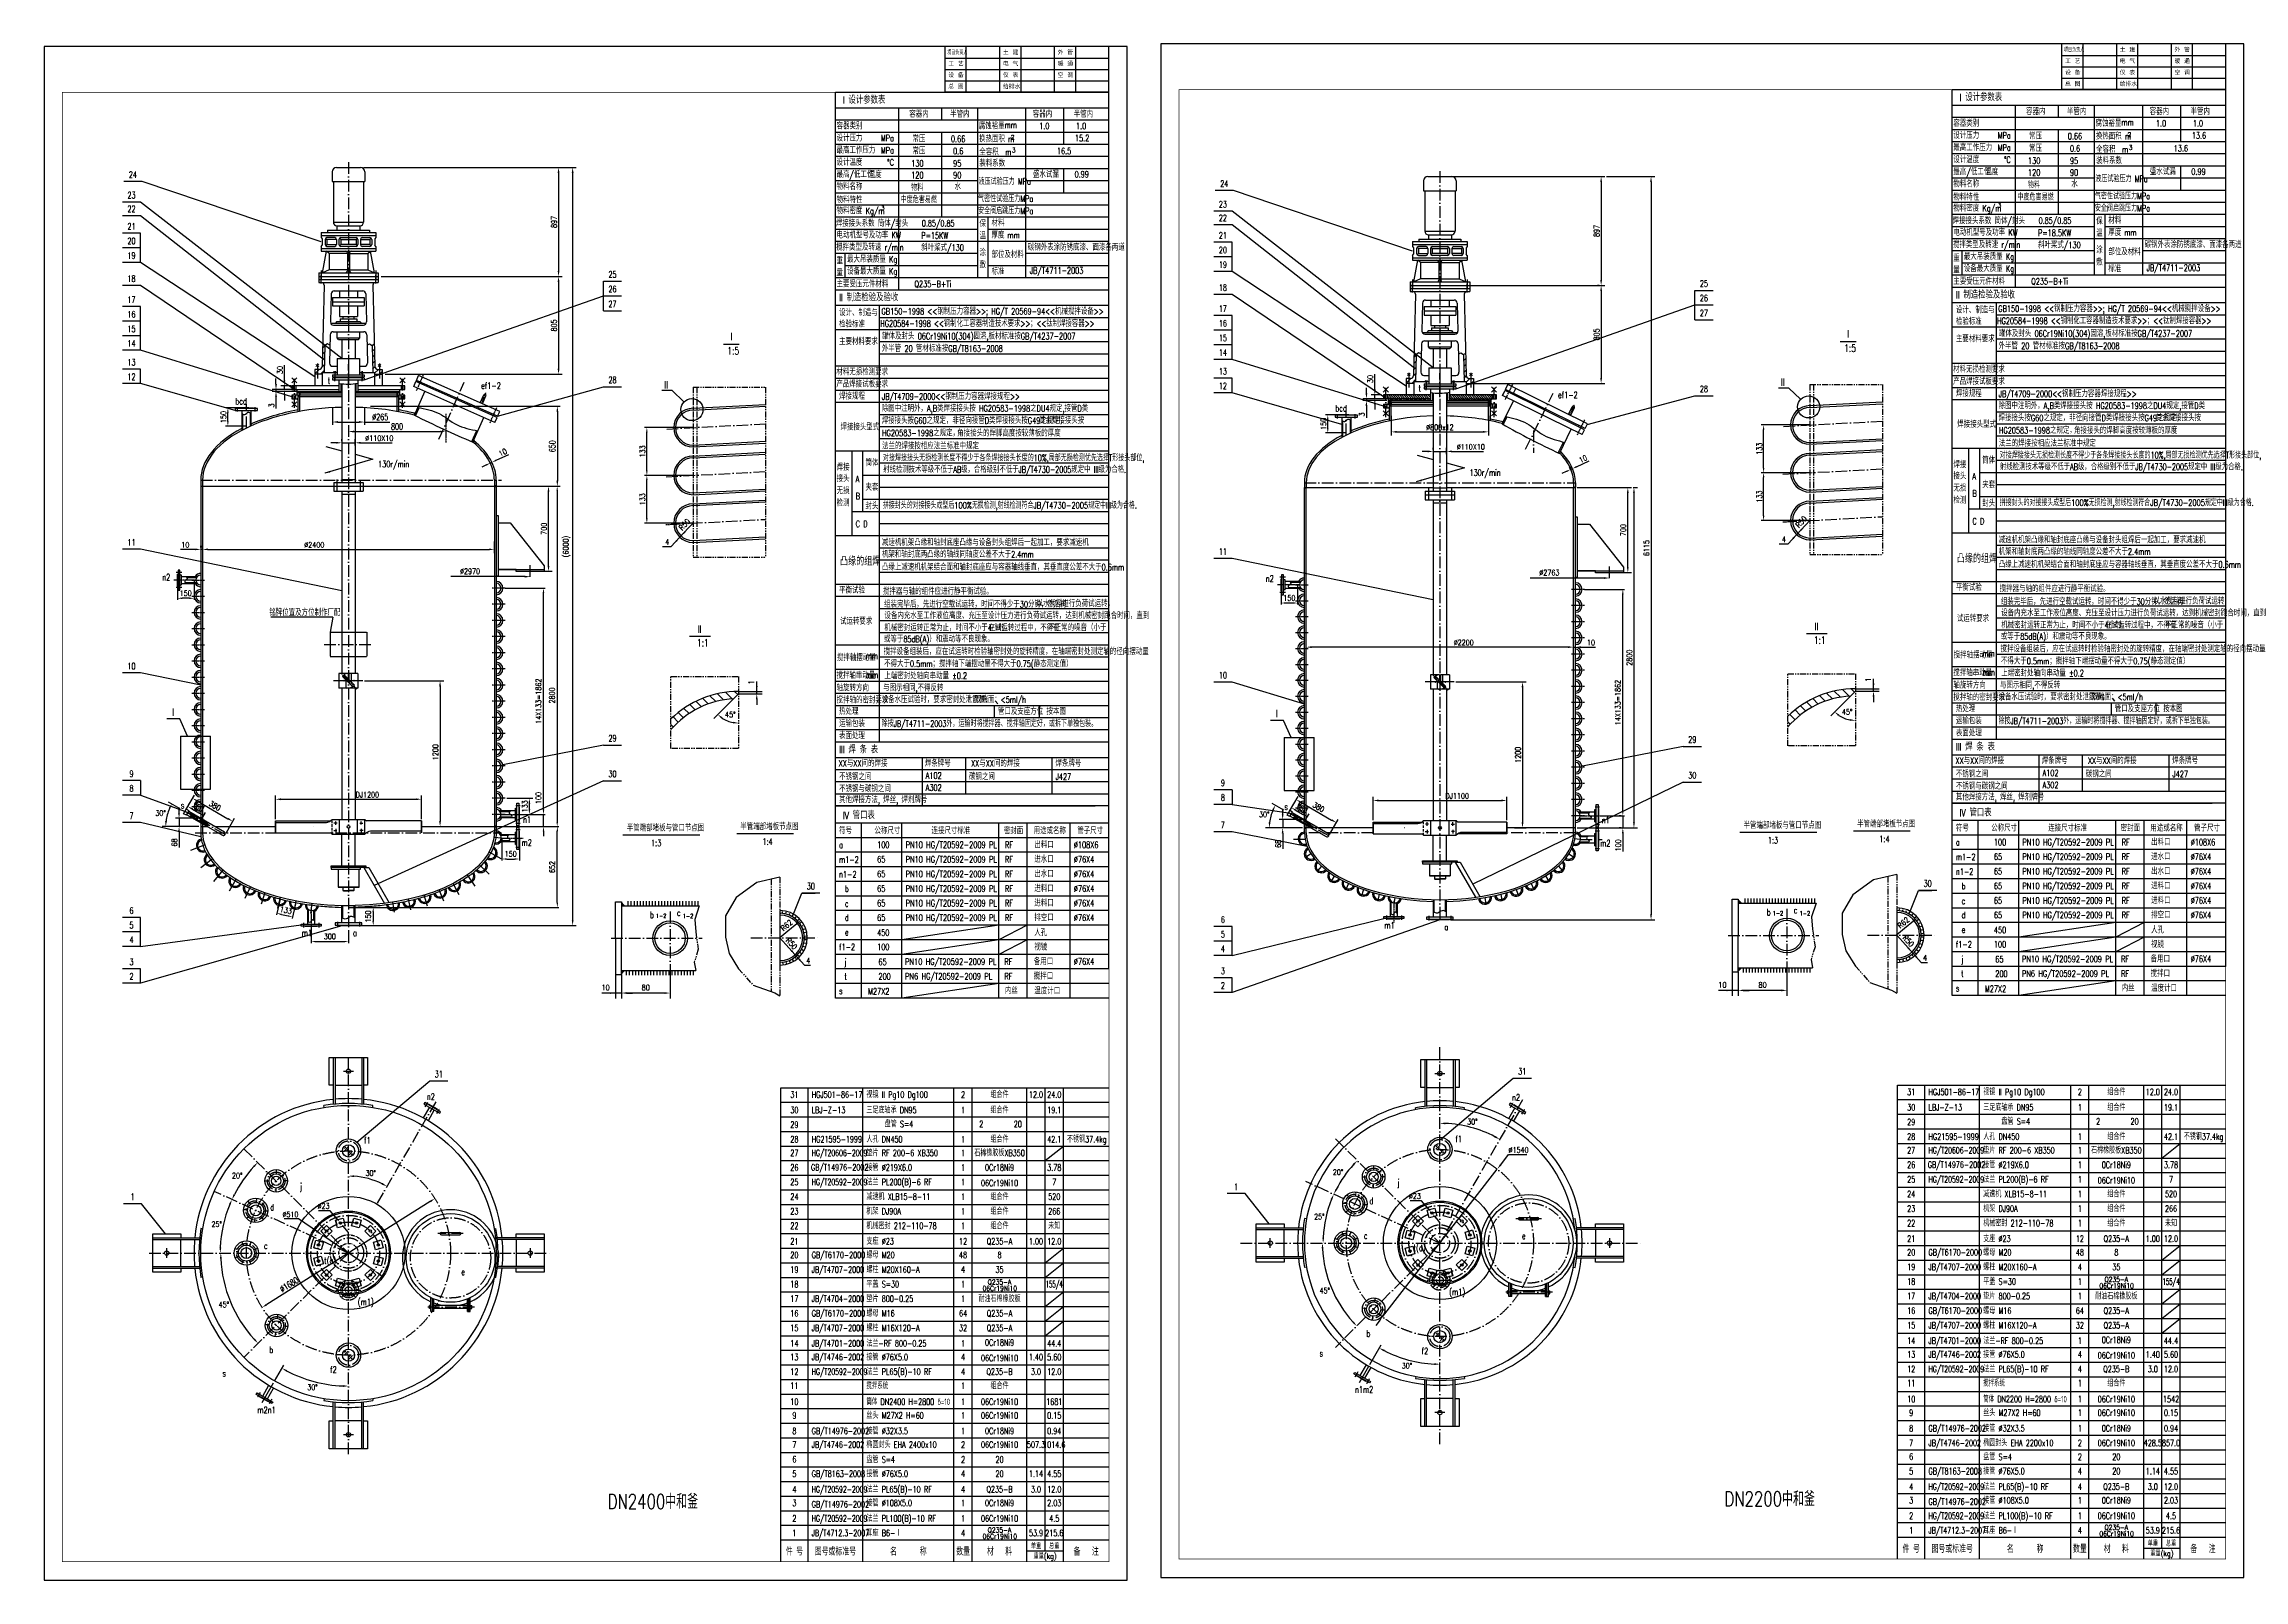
# Model space of a CAD drawing. Extents: x 14632 to 32728, y -7017 to 5619.
import ezdxf
from ezdxf.enums import TextEntityAlignment as Align

# ---------------------------------------------------------------- set-up
doc = ezdxf.new("R2010")
doc.units = 0
doc.header["$LTSCALE"] = 8
for name, pattern in [('ACAD_ISO02W100', [15, 12, -3]), ('ACAD_ISO10W100', [18, 12, -3, 0, -3]), ('CENTER', [2, 1.25, -0.25, 0.25, -0.25]), ('DASHDOT', [1, 0.5, -0.25, 0, -0.25]), ('DASHED', [0.75, 0.5, -0.25]), ('HIDDEN', [0.375, 0.25, -0.125]), ('PHANTOM', [2.5, 1.25, -0.25, 0.25, -0.25, 0.25, -0.25])]:
    doc.linetypes.add(name, pattern=pattern)
for name, color, linetype in [('1', 1, 'Continuous'), ('3', 7, 'HIDDEN'), ('5', 7, 'Continuous'), ('ACHSEN', 7, 'DASHDOT'), ('BZCC', 7, 'Continuous'), ('CEN', 2, 'CENTER'), ('HGJ', 1, 'Continuous'), ('HGJX', 2, 'CENTER'), ('hgjy', 7, 'Continuous'), ('K1', 4, 'Continuous'), ('RENK', 7, 'Continuous'), ('sb', 1, 'Continuous'), ('tank', 1, 'Continuous'), ('tankx', 2, 'ACAD_ISO10W100'), ('tanky', 7, 'Continuous'), ('zz', 1, 'Continuous')]:
    doc.layers.add(name, color=color, linetype=linetype)
doc.styles.add('hzfs', font='simplex.shx', dxfattribs={"width": 0.7, "bigfont": 'hzfs.shx'})
doc.styles.get("Standard").update_dxf_attribs({"font": 'txt', "width": 0.7, "bigfont": 'hztxt.shx'})
doc.dimstyles.new('PVCAD$0', dxfattribs={"dimscale": 15, "dimtxt": 3, "dimasz": 3, "dimexe": 2, "dimexo": 1, "dimgap": 1, "dimtad": 1, "dimdec": 0, "dimzin": 0, "dimdsep": 46, "dimtxsty": 'hzfs', "dimcen": 2.5, "dimclrd": 4, "dimclre": 4, "dimadec": 0, "dimazin": 0, "dimtfac": 1, "dimtmove": 0, "dimatfit": 0, "dimfxl": 0, "dimarcsym": 0})
doc.dimstyles.new('PVCAD$2', dxfattribs={"dimscale": 15, "dimtxt": 3, "dimasz": 3, "dimexe": 2, "dimexo": 1, "dimgap": 1, "dimtad": 2, "dimtih": 1, "dimdec": 0, "dimzin": 0, "dimdsep": 46, "dimtxsty": 'hzfs', "dimcen": 2.5, "dimclrd": 4, "dimclre": 4, "dimadec": 0, "dimazin": 0, "dimtfac": 1, "dimtmove": 0, "dimatfit": 0, "dimfxl": 0, "dimarcsym": 0})
doc.dimstyles.new('PVCAD$3', dxfattribs={"dimscale": 15, "dimtxt": 3, "dimasz": 3, "dimexe": 2, "dimexo": 1, "dimgap": 1, "dimtad": 1, "dimtoh": 1, "dimdec": 0, "dimzin": 0, "dimdsep": 46, "dimtxsty": 'hzfs', "dimcen": 2.5, "dimclrd": 4, "dimclre": 4, "dimadec": 0, "dimazin": 0, "dimtfac": 1, "dimtmove": 0, "dimatfit": 0, "dimfxl": 0, "dimarcsym": 0})
doc.dimstyles.get("Standard").update_dxf_attribs({"dimtxt": 0.18, "dimasz": 0.18, "dimexe": 0.18, "dimexo": 0.0625, "dimgap": 0.09, "dimtad": 0, "dimtih": 1, "dimtoh": 1, "dimdec": 4, "dimzin": 0, "dimdsep": 46, "dimtxsty": 'Standard', "dimcen": 0.09, "dimadec": 0, "dimazin": 0, "dimtfac": 1, "dimtdec": 4, "dimtofl": 0, "dimtmove": 0, "dimatfit": 3, "dimfxl": 0, "dimtolj": 1, "dimtzin": 0, "dimarcsym": 0})

msp = doc.modelspace()

# ---------------------------------------------------------------- texts
for s, height, width, p in [('项目负责人', 35.15625, 0.7, (22061.12702, 5531.87737)), ('项目负责人', 35.15625, 0.7, (31247.46271, 5553.69102)), ('I', 60, 0.75, (29465.2826, 3204.7376)), ('1:5', 60, 0.75, (20253.43358, 3065.07901)), ('I', 60, 0.75, (20278.94691, 3182.92395)), ('1:5', 60, 0.75, (29439.76926, 3086.89265)), ('II', 60, 0.75, (19733.38167, 2786.08486)), ('II', 60, 0.75, (28919.71736, 2807.89851)), ('4', 45, 0.75, (19740.68438, 1499.96525)), ('4', 45, 0.75, (28927.02006, 1521.7789)), ('II', 60, 0.75, (20009.36339, 776.16348)), ('1:1', 60, 0.75, (29189.75873, 684.39496)), ('II', 60, 0.75, (29195.69908, 797.97713)), ('1:1', 60, 0.75, (20003.42304, 662.58132)), ('I', 60, 0.75, (15686.04694, 92.07137)), ('I', 60, 0.75, (24763.75804, 81.02572))]:
    msp.add_text(s, height=height, dxfattribs=dict(width=width)).set_placement(p)
for s, height, p in [('工 艺', 35.15625, (22070.01023, 5438.12737)), ('土 建', 35.15625, (22520.01023, 5531.87737)), ('电 气', 35.15625, (22520.01023, 5438.12737)), ('外 管', 35.15625, (22970.01023, 5531.87737)), ('暖 通', 35.15625, (22970.01023, 5438.12737)), ('工 艺', 35.15625, (31256.34591, 5459.94102)), ('土 建', 35.15625, (31706.34591, 5553.69102)), ('电 气', 35.15625, (31706.34591, 5459.94102)), ('外 管', 35.15625, (32156.34591, 5553.69102)), ('暖 通', 35.15625, (32156.34591, 5459.94102)), ('设 备', 35.15625, (22070.01023, 5344.37737)), ('总 图', 35.15625, (22070.01023, 5250.62737)), ('仪 表', 35.15625, (22520.01023, 5344.37737)), ('给排水', 35.15625, (22520.01023, 5250.62737)), ('空 调', 35.15625, (22970.01023, 5344.37737)), ('设 备', 35.15625, (31256.34591, 5366.19102)), ('总 图', 35.15625, (31256.34591, 5272.44102)), ('仪 表', 35.15625, (31706.34591, 5366.19102)), ('给排水', 35.15625, (31706.34591, 5272.44102)), ('空 调', 35.15625, (32156.34591, 5366.19102)), ('2', 37.5, (31769.92248, 4854.67734)), ('2', 37.5, (22583.58679, 4832.86369)), ('3', 37.5, (22592.91374, 4726.56691)), ('3', 37.5, (31779.24943, 4748.38056)), ('3', 37.5, (21514.44432, 4251.36995)), ('3', 37.5, (30700.78, 4273.1836))]:
    msp.add_text(s, height=height).set_placement(p)
at = {"style": 'hzfs'}
for s, height, width, p in [(' I 设计参数表', 60, 0.75, (21171.88523, 5158.37737)), ('容器内', 52.5, 0.75, (21749.40814, 5041.75237)), ('半管内', 52.5, 0.75, (22085.55097, 5041.75237)), ('容器内', 52.5, 0.75, (22765.61925, 5041.75237)), ('半管内', 52.5, 0.75, (23101.88533, 5041.75237)), (' I 设计参数表', 60, 0.75, (30358.22091, 5180.19102)), ('容器内', 52.5, 0.75, (30935.74382, 5063.56602)), ('半管内', 52.5, 0.75, (31271.88665, 5063.56602)), ('容器内', 52.5, 0.75, (31951.95493, 5063.56602)), ('半管内', 52.5, 0.75, (32288.22101, 5063.56602)), ('容器类别', 52.5, 0.75, (21151.16935, 4944.62737)), ('腐蚀裕量', 52.5, 0.75, (22321.15868, 4944.62737)), ('1.0', 52.5, 0.75, (22817.38361, 4944.62737)), ('1.0', 52.5, 0.75, (23120.71998, 4944.62737)), ('容器类别', 52.5, 0.75, (30337.50504, 4966.44102)), ('设计压力', 52.5, 0.75, (30337.50504, 4866.69102)), ('腐蚀裕量', 52.5, 0.75, (31507.49437, 4966.44102)), ('换热面积 m', 52.5, 0.75, (31509.46493, 4860.32485)), ('1.0', 52.5, 0.75, (32003.7193, 4966.44102)), ('13.6', 52.5, 0.75, (32298.59599, 4866.69102)), ('1.0', 52.5, 0.75, (32307.05567, 4966.44102)), ('设计压力', 52.5, 0.75, (21151.16935, 4844.87737)), ('最高工作压力', 52.5, 0.75, (21151.16935, 4745.12737)), ('换热面积 m', 52.5, 0.75, (22323.12925, 4838.5112)), ('全容积  m', 52.5, 0.75, (22325.30407, 4730.1558)), ('15.2', 52.5, 0.75, (23112.2603, 4844.87737)), ('最高工作压力', 52.5, 0.75, (30337.50504, 4766.94102)), ('全容积  m', 52.5, 0.75, (31511.63975, 4751.96945)), ('设计温度', 52.5, 0.75, (21151.16935, 4645.37737)), ('最高/低工作', 52.5, 0.75, (21151.16935, 4545.62737)), ('温度', 52.5, 0.75, (21415.42172, 4545.19773)), ('装料系数', 52.5, 0.75, (22325.30407, 4637.37723)), ('设计温度', 52.5, 0.75, (30337.50504, 4667.19102)), ('最高/低工作', 52.5, 0.75, (30337.50504, 4567.44102)), ('温度', 52.5, 0.75, (30601.7574, 4567.01138)), ('液压试验压力 MPa', 52.5, 0.7, (31505.31841, 4510.16556)), ('装料系数', 52.5, 0.75, (31511.63975, 4659.19087)), ('物料名称', 52.5, 0.75, (21151.16935, 4445.87737)), ('物料特性', 52.5, 0.75, (21151.16935, 4337.07467)), ('中度危害易燃', 52.5, 0.7, (21677.98193, 4338.25237)), ('物料', 52.5, 0.7, (21765.04773, 4438.00237)), ('水', 52.5, 0.75, (22121.77966, 4445.46408)), ('气密性试验压力MPa', 52.5, 0.7, (22315.29535, 4346.12737)), ('液压试验压力 MPa', 52.5, 0.7, (22318.98273, 4488.35191)), ('物料名称', 52.5, 0.75, (30337.50504, 4467.69102)), ('物料特性', 52.5, 0.75, (30337.50504, 4358.88832)), ('中度危害易燃', 52.5, 0.7, (30864.31762, 4360.06602)), ('物料', 52.5, 0.7, (30951.38341, 4459.81602)), ('水', 52.5, 0.75, (31308.11534, 4467.27773)), ('气密性试验压力MPa', 52.5, 0.7, (31501.63104, 4367.94102)), ('焊接接头系数 筒体/封头', 52.5, 0.75, (21144.73464, 4143.49998)), ('物料密度 Kg/m', 52.5, 0.75, (21151.16935, 4246.37737)), ('0.85/0.85', 52.5, 0.7, (21852.49445, 4144.31353)), ('安全阀启跳压力MPa', 52.5, 0.7, (22315.29535, 4246.37737)), ('材料', 52.5, 0.75, (22425.88523, 4146.62737)), ('焊接接头系数 筒体/封头', 52.5, 0.75, (30331.07033, 4165.31363)), ('物料密度 Kg/m', 52.5, 0.75, (30337.50504, 4268.19102)), ('0.85/0.85', 52.5, 0.7, (31038.83014, 4166.12718)), ('安全阀启跳压力MPa', 52.5, 0.7, (31501.63104, 4268.19102)), ('材料', 52.5, 0.75, (31612.22091, 4168.44102)), ('搅拌类型及转速 r/min', 52.5, 0.75, (21147.62982, 3947.12737)), ('电动机型号及功率 KW', 52.5, 0.75, (21151.16935, 4046.87737)), ('厚度', 52.5, 0.75, (22425.88523, 4046.87737)), ('搅拌类型及转速 r/min', 52.5, 0.75, (30333.9655, 3968.94102)), ('电动机型号及功率 KW', 52.5, 0.75, (30337.50504, 4068.69102)), ('厚度', 52.5, 0.75, (31612.22091, 4068.69102)), ('碳钢外表涂防锈底漆、面漆各两道', 52.5, 0.75, (31910.57637, 3968.57521)), ('最大吊装质量 Kg', 52.5, 0.75, (21237.31484, 3847.98325)), ('部位及材料', 52.5, 0.75, (22425.88523, 3886.83672)), ('碳钢外表涂防锈底漆、面漆各两道', 52.5, 0.75, (22724.24069, 3946.76156)), ('设备最大质量 Kg', 52.5, 0.75, (30423.65053, 3771.33909)), ('最大吊装质量 Kg', 52.5, 0.75, (30423.65053, 3869.7969)), ('标准', 52.5, 0.75, (31612.22091, 3769.44102)), ('部位及材料', 52.5, 0.75, (31612.22091, 3908.65036)), ('JB/T4711-2003', 52.5, 0.75, (31927.18427, 3777.83952)), ('主要受压元件材料', 52.5, 0.75, (21151.16935, 3644.74998)), ('设备最大质量 Kg', 52.5, 0.75, (21237.31484, 3749.52544)), ('Q235-B+Ti', 52.5, 0.75, (21792.05475, 3644.74998)), ('标准', 52.5, 0.75, (22425.88523, 3747.62737)), ('JB/T4711-2003', 52.5, 0.75, (22740.84859, 3756.02587)), ('主要受压元件材料', 52.5, 0.75, (30337.50504, 3666.56363)), ('Q235-B+Ti', 52.5, 0.75, (30978.39043, 3666.56363)), ('设计、制造与', 52.5, 0.75, (21171.88523, 3409.32736)), ('II 制造检验及验收', 60, 0.75, (21171.88523, 3533.87737)), ('GB150-1998 <<钢制压力容器>>; HG/T 20569-94<<机械搅拌设备>> ', 52.5, 0.75, (21520.87138, 3419.87737)), ('设计、制造与', 52.5, 0.75, (30358.22091, 3431.14101)), ('II 制造检验及验收', 60, 0.75, (30358.22091, 3555.69102)), ('GB150-1998 <<钢制压力容器>>; HG/T 20569-94<<机械搅拌设备>> ', 52.5, 0.75, (30707.20707, 3441.69102)), ('检验标准', 52.5, 0.75, (21171.88523, 3314.37725)), (' HG20584-1998 <<钢制化工容器制造技术要求>>；<<钛制焊接容器>>', 52.5, 0.741396, (21484.56664, 3319.76999)), ('检验标准', 52.5, 0.75, (30358.22091, 3336.19089)), (' HG20584-1998 <<钢制化工容器制造技术要求>>；<<钛制焊接容器>>', 52.5, 0.741396, (30670.90232, 3341.58364)), ('罐体及封头 06Cr19Ni10(304)固溶,板材标准按GB/T4237-2007 ', 52.5, 0.75, (30712.48222, 3237.33778)), ('主要材料要求', 52.5, 0.75, (21171.88523, 3171.29)), ('外半管 20 管材标准按GB/T8163-2008 ', 52.5, 0.75, (21522.86828, 3113.82734)), ('罐体及封头 06Cr19Ni10(304)固溶,板材标准按GB/T4237-2007 ', 52.5, 0.75, (21526.14653, 3215.52414)), ('主要材料要求', 52.5, 0.75, (30358.22091, 3193.10365)), ('外半管 20 管材标准按GB/T8163-2008 ', 52.5, 0.75, (30709.20396, 3135.64099)), ('材料无损检测要求', 52.5, 0.75, (21149.60979, 2921.12737)), ('材料无损检测要求', 52.5, 0.75, (30335.94548, 2942.94102)), ('产品焊接试板要求', 52.5, 0.75, (21149.60979, 2821.37737)), ('焊接规程', 52.5, 0.75, (21171.88523, 2721.62737)), ('JB/T4709-2000<<钢制压力容器焊接规程>>', 52.5, 0.75, (21524.21623, 2719.00237)), ('产品焊接试板要求', 52.5, 0.75, (30335.94548, 2843.19102)), ('焊接规程', 52.5, 0.75, (30358.22091, 2743.44102)), ('JB/T4709-2000<<钢制压力容器焊接规程>>', 52.5, 0.75, (30710.55191, 2740.81602)), ('焊接接头按G60之规定，非径向接管D类焊接接头按G49之规定；', 52.5, 0.75, (21522.86226, 2521.40009)), ('除图中注明外，A,B类焊接接头按 HG20583-1998之DU4规定,接管D类', 52.5, 0.75, (21522.86226, 2621.15009)), ('其余焊接接头按 ', 52.5, 0.75, (22816.12157, 2522.39923)), ('焊接接头按G60之规定，非径向接管D类焊接接头按G49之规定；', 52.5, 0.75, (30709.19794, 2543.21374)), ('除图中注明外，A,B类焊接接头按 HG20583-1998之DU4规定,接管D类', 52.5, 0.75, (30709.19794, 2642.96374)), ('其余焊接接头按 ', 52.5, 0.75, (32002.45726, 2544.21288)), ('焊接接头型式', 52.5, 0.75, (21183.39407, 2468.15462)), ('HG20583-1998之规定，', 52.5, 0.75, (21525.89583, 2418.88661)), ('角接接头的焊脚高度按较薄板的厚度', 52.5, 0.75, (22143.62947, 2417.39923)), ('焊接接头型式', 52.5, 0.75, (30369.72976, 2489.96827)), ('法兰的焊接按相应法兰标准中规定', 52.5, 0.75, (30711.45208, 2334.21288)), ('HG20583-1998之规定，', 52.5, 0.75, (30712.23151, 2440.70025)), ('角接接头的焊脚高度按较薄板的厚度', 52.5, 0.75, (31329.96516, 2439.21288)), ('筒体', 52.5, 0.75, (21388.89049, 2173.00237)), ('法兰的焊接按相应法兰标准中规定', 52.5, 0.75, (21525.1164, 2312.39923)), ('对接焊接接头无损检测长度不得少于各条焊接接头长度的10%,局部无损检测优先选择T形接头部位,', 52.5, 0.7, (21532.72482, 2214.58032)), ('焊接', 52.5, 0.75, (30338.10478, 2158.04102)), ('筒体', 52.5, 0.75, (30575.22618, 2194.81602)), ('对接焊接接头无损检测长度不得少于各条焊接接头长度的10%,局部无损检测优先选择T形接头部位,', 52.5, 0.7, (30719.0605, 2236.39397)), ('射线检测技术等级不低于AB级，合格级别不低于JB/T4730-2005规定中 III级为合格.', 52.5, 0.739816, (30720.66046, 2140.41992)), ('接头', 52.5, 0.75, (21151.7691, 2043.24241)), ('焊接', 52.5, 0.75, (21151.7691, 2136.22737)), ('A', 52.5, 0.75, (21308.24902, 2040.36978)), ('夹套', 52.5, 0.75, (21388.89049, 1971.77384)), ('射线检测技术等级不低于AB级，合格级别不低于JB/T4730-2005规定中 III级为合格.', 52.5, 0.739816, (21534.32477, 2118.60627)), ('接头', 52.5, 0.75, (30338.10478, 2065.05606)), ('无损', 52.5, 0.75, (30338.10478, 1965.30606)), ('A', 52.5, 0.75, (30494.58471, 2062.18343)), ('夹套', 52.5, 0.75, (30575.22618, 1993.58748)), ('检测', 52.5, 0.75, (21151.7691, 1843.55946)), ('无损', 52.5, 0.75, (21151.7691, 1943.49241)), ('B', 52.5, 0.75, (21308.24902, 1899.67408)), ('封头', 52.5, 0.75, (21388.89049, 1818.552)), ('拼接封头的对接接头成型后100%无损检测,射线检测符合JB/T4730-2005规定中III级为合格. ', 52.5, 0.69, (21532.52647, 1823.87737)), ('检测', 52.5, 0.75, (30338.10478, 1865.37311)), ('B', 52.5, 0.75, (30494.58471, 1921.48773)), ('封头', 52.5, 0.75, (30575.22618, 1840.36565)), ('拼接封头的对接接头成型后100%无损检测,射线检测符合JB/T4730-2005规定中III级为合格. ', 52.5, 0.69, (30718.86215, 1845.69102)), ('C D', 52.5, 0.75, (21308.24902, 1671.26467)), ('C D', 52.5, 0.75, (30494.58471, 1693.07832)), ('机架和轴封底两凸缘的轴线同轴度公差不大于2.4mm', 52.5, 0.75, (21524.25163, 1420.81586)), ('减速机机架凸缘和轴封底座凸缘与设备封头组焊后一起加工，要求减速机', 52.5, 0.75, (21524.25163, 1517.64378)), ('机架和轴封底两凸缘的轴线同轴度公差不大于2.4mm', 52.5, 0.75, (30710.58732, 1442.6295)), ('减速机机架凸缘和轴封底座凸缘与设备封头组焊后一起加工，要求减速机', 52.5, 0.75, (30710.58732, 1539.45743)), ('凸缘的组焊', 65.625, 0.75, (21179.38523, 1361.77912)), ('凸缘上减速机机架结合面和轴封底座应与容器轴线垂直，其垂直度公差不大于0.6mm', 52.5, 0.75, (21524.25163, 1315.22164)), ('凸缘的组焊', 65.625, 0.75, (30365.72091, 1383.59277)), ('凸缘上减速机机架结合面和轴封底座应与容器轴线垂直，其垂直度公差不大于0.6mm', 52.5, 0.75, (30710.58732, 1337.03529)), ('平衡试验', 52.5, 0.75, (21171.88523, 1125.62737)), ('搅拌器与轴的组件应进行静平衡试验。', 52.5, 0.75, (21532.52647, 1115.89447)), ('平衡试验', 52.5, 0.75, (30358.22091, 1147.44102)), ('搅拌器与轴的组件应进行静平衡试验。', 52.5, 0.75, (30718.86215, 1137.70812)), ('组装完毕后，先进行空载试运转，时间不得少于30分钟，然后再', 52.5, 0.75, (21542.18681, 1010.12737)), ('设备内充水至工作液位高度、充压至设计压力进行负荷试运转，达到机械密封跑合时间，直到', 52.5, 0.75, (21544.74492, 916.14977)), ('以水代料进行负荷试运转，', 52.5, 0.75, (22795.4704, 1014.81359)), ('试运转要求', 52.5, 0.75, (30365.72091, 891.79141)), ('组装完毕后，先进行空载试运转，时间不得少于30分钟，然后再', 52.5, 0.75, (30728.52249, 1031.94102)), ('设备内充水至工作液位高度、充压至设计压力进行负荷试运转，达到机械密封跑合时间，直到', 52.5, 0.75, (30731.08061, 937.96342)), ('以水代料进行负荷试运转，', 52.5, 0.75, (31981.80608, 1036.62724)), ('试运转要求', 52.5, 0.75, (21179.38523, 869.97776)), ('或等于85dB(A)）和震动等不良现象。', 52.5, 0.75, (21541.47662, 723.35249)), ('机械密封运转正常为止，时间不小于4小时。', 52.5, 0.75, (21544.74492, 816.39977)), ('在试运转过程中，不得有', 52.5, 0.75, (22400.69149, 815.87737)), ('不正常的噪音（小于', 52.5, 0.75, (22892.55724, 817.04217)), ('或等于85dB(A)）和震动等不良现象。', 52.5, 0.75, (30727.81231, 745.16614)), ('机械密封运转正常为止，时间不小于4小时。', 52.5, 0.75, (30731.08061, 838.21342)), ('在试运转过程中，不得有', 52.5, 0.75, (31587.02717, 837.69102)), ('不正常的噪音（小于', 52.5, 0.75, (32078.89292, 838.85582)), ('搅拌轴摆动量', 52.5, 0.75, (21154.06557, 570.3125)), ('搅拌设备组装后，应在试运转时检验轴密封处的旋转精度，在轴端密封处测定轴的径向摆动量 ', 52.5, 0.75, (21539.08801, 620.61389)), ('不得大于0.5mm；搅拌轴下端摆动量不得大于0.75(静态测定值）', 52.5, 0.75, (21542.43169, 520.55104)), ('搅拌轴摆动量', 52.5, 0.75, (30340.40125, 592.12614)), ('搅拌设备组装后，应在试运转时检验轴密封处的旋转精度，在轴端密封处测定轴的径向摆动量 ', 52.5, 0.75, (30725.4237, 642.42754)), ('不得大于0.5mm；搅拌轴下端摆动量不得大于0.75(静态测定值）', 52.5, 0.75, (30728.76737, 542.36469)), ('搅拌轴串动量', 52.5, 0.75, (21150.76071, 424.16701)), ('上端密封处轴向串动量 %%p0.2', 52.5, 0.75, (21544.63952, 421.41618)), ('搅拌轴串动量', 52.5, 0.75, (30337.09639, 445.98066)), ('轴旋转方向', 52.5, 0.75, (30338.09894, 343.72644)), ('与图示相同,不得反转', 52.5, 0.75, (30720.97326, 343.72651)), ('上端密封处轴向串动量 %%p0.2', 52.5, 0.75, (30730.9752, 443.22983)), ('搅拌轴的密封要求', 52.5, 0.75, (21151.76325, 222.16279)), ('轴旋转方向', 52.5, 0.75, (21151.76325, 321.91279)), ('设备水压试验时，要求密封处泄露量：', 52.5, 0.75, (21522.20243, 225.25237)), ('与图示相同,不得反转', 52.5, 0.75, (21534.63757, 321.91287)), ('双端面：<5ml/h', 52.5, 0.75, (22289.48602, 225.25237)), ('搅拌轴的密封要求', 52.5, 0.75, (30338.09894, 243.97644)), ('热处理', 52.5, 0.75, (30358.22091, 149.94102)), ('设备水压试验时，要求密封处泄露量：', 52.5, 0.75, (30708.53812, 247.06602)), ('双端面：<5ml/h', 52.5, 0.75, (31475.8217, 247.06602)), ('管口及支座方位', 52.5, 0.75, (31664.89487, 149.94102)), ('按本图', 52.5, 0.75, (32063.92258, 149.94102)), ('运输包装', 52.5, 0.75, (21171.88523, 28.37737)), ('热处理', 52.5, 0.75, (21171.88523, 128.12737)), ('除按JB/T4711-2003外，运输时将搅拌器、搅拌轴固定好，或拆下单独包装。', 52.5, 0.7, (21521.65327, 28.37737)), ('管口及支座方位', 52.5, 0.75, (22478.55918, 128.12737)), ('按本图', 52.5, 0.75, (22877.58689, 128.12737)), ('运输包装', 52.5, 0.75, (30358.22091, 50.19102)), ('除按JB/T4711-2003外，运输时将搅拌器、搅拌轴固定好，或拆下单独包装。', 52.5, 0.7, (30707.98896, 50.19102)), ('表面处理', 52.5, 0.75, (21171.88523, -71.37263)), ('III 焊 条 表       ', 60, 0.75, (21171.88523, -185.37263)), ('表面处理', 52.5, 0.75, (30358.22091, -49.55898)), ('III 焊 条 表       ', 60, 0.75, (30358.22091, -163.55898)), ('XX与XX间的焊接', 52.5, 0.75, (21168.66571, -299.37263)), ('焊条牌号', 52.5, 0.75, (21877.67835, -299.37263)), ('XX与XX间的焊接', 52.5, 0.75, (22257.51999, -299.37263)), ('焊条牌号', 52.5, 0.75, (22951.52275, -299.37263)), ('不锈钢之间', 52.5, 0.75, (30358.22091, -387.00078)), ('XX与XX间的焊接', 52.5, 0.75, (30355.0014, -277.55898)), ('焊条牌号', 52.5, 0.75, (31064.01404, -277.55898)), ('A102', 52.5, 0.75, (31070.72091, -377.30898)), ('碳钢之间', 52.5, 0.75, (31426.97091, -387.00078)), ('XX与XX间的焊接', 52.5, 0.75, (31443.85567, -277.55898)), ('焊条牌号', 52.5, 0.75, (32137.85843, -277.55898)), ('J427', 52.5, 0.75, (32139.47091, -387.00078)), ('不锈钢之间', 52.5, 0.75, (21171.88523, -408.81443)), ('不锈钢与碳钢之间', 52.5, 0.75, (21171.88523, -508.56443)), ('A102', 52.5, 0.75, (21884.38523, -399.12263)), ('A302', 52.5, 0.75, (21884.38523, -498.87263)), ('碳钢之间', 52.5, 0.75, (22240.63523, -408.81443)), ('J427', 52.5, 0.75, (22953.13523, -408.81443)), ('不锈钢与碳钢之间', 52.5, 0.75, (30358.22091, -486.75078)), ('A302', 52.5, 0.75, (31070.72091, -477.05898)), ('其他焊接方法, 焊丝, 焊剂牌号', 52.5, 0.75, (21171.88523, -598.62263)), (' IV 管口表', 60, 0.75, (21171.88523, -726.87263)), ('其他焊接方法, 焊丝, 焊剂牌号', 52.5, 0.75, (30358.22091, -576.80898)), (' IV 管口表', 60, 0.75, (30358.22091, -705.05898)), ('符号', 52.5, 0.75, (21171.88523, -853.6428)), ('公称尺寸', 52.5, 0.75, (21462.84703, -853.6428)), ('连接尺寸标准', 52.5, 0.75, (21931.98203, -853.6428)), ('密封面', 52.5, 0.75, (22527.09512, -853.6428)), ('用途或名称', 52.5, 0.75, (22772.16015, -853.6428)), ('管子尺寸', 52.5, 0.75, (23131.23514, -853.6428)), ('符号', 52.5, 0.75, (30358.22091, -831.82916)), ('公称尺寸', 52.5, 0.75, (30649.18272, -831.82916)), ('连接尺寸标准', 52.5, 0.75, (31118.31772, -831.82916)), ('密封面', 52.5, 0.75, (31713.43081, -831.82916)), ('用途或名称', 52.5, 0.75, (31958.49584, -831.82916)), ('管子尺寸', 52.5, 0.75, (32317.57083, -831.82916)), ('a', 52.5, 0.75, (21171.88523, -969.2041)), ('m1-2', 52.5, 0.75, (21171.88523, -1090.48576)), ('65', 52.5, 0.75, (21484.99245, -1088.9229)), ('100', 52.5, 0.75, (21484.99245, -969.2041)), ('PN10 HG/T20592-2009 PL', 52.5, 0.65, (21719.34288, -969.2041)), ('PN10 HG/T20592-2009 PL', 52.5, 0.65, (21719.34288, -1089.2041)), ('RF', 52.5, 0.75, (22535.80992, -969.2041)), ('RF', 52.5, 0.75, (22535.80992, -1088.9229)), ('进水口', 52.5, 0.75, (22777.81023, -1088.9229)), ('出料口', 52.5, 0.75, (22777.81023, -969.2041)), ('%%C108X6', 52.5, 0.75, (23102.98492, -969.2041)), ('%%C76X4', 52.5, 0.75, (23102.98492, -1088.9229)), ('a', 52.5, 0.75, (30358.22091, -947.39046)), ('m1-2', 52.5, 0.75, (30358.22091, -1068.67212)), ('65', 52.5, 0.75, (30671.32814, -1067.10926)), ('100', 52.5, 0.75, (30671.32814, -947.39046)), ('PN10 HG/T20592-2009 PL', 52.5, 0.65, (30905.67856, -947.39046)), ('PN10 HG/T20592-2009 PL', 52.5, 0.65, (30905.67856, -1067.39046)), ('RF', 52.5, 0.75, (31722.1456, -947.39046)), ('RF', 52.5, 0.75, (31722.1456, -1067.10926)), ('进水口', 52.5, 0.75, (31964.14592, -1067.10926)), ('出料口', 52.5, 0.75, (31964.14592, -947.39046)), ('%%C108X6', 52.5, 0.75, (32289.32061, -947.39046)), ('%%C76X4', 52.5, 0.75, (32289.32061, -1067.10926)), ('n1-2', 52.5, 0.75, (21171.88523, -1211.76749)), ('65', 52.5, 0.75, (21484.99245, -1208.9229)), ('PN10 HG/T20592-2009 PL', 52.5, 0.65, (21719.34288, -1209.2041)), ('RF', 52.5, 0.75, (22535.80992, -1208.9229)), ('出水口', 52.5, 0.75, (22777.81023, -1208.9229)), ('%%C76X4', 52.5, 0.75, (23102.98492, -1208.9229)), ('n1-2', 52.5, 0.75, (30358.22091, -1189.95384)), ('65', 52.5, 0.75, (30671.32814, -1187.10926)), ('PN10 HG/T20592-2009 PL', 52.5, 0.65, (30905.67856, -1187.39046)), ('RF', 52.5, 0.75, (31722.1456, -1187.10926)), ('出水口', 52.5, 0.75, (31964.14592, -1187.10926)), ('%%C76X4', 52.5, 0.75, (32289.32061, -1187.10926)), ('c', 52.5, 0.75, (21219.44358, -1451.76749)), ('b', 52.5, 0.75, (21219.44358, -1330.48576)), ('65', 52.5, 0.75, (21484.99245, -1328.9229)), ('65', 52.5, 0.75, (21484.99245, -1448.9229)), ('PN10 HG/T20592-2009 PL', 52.5, 0.65, (21719.34288, -1329.2041)), ('PN10 HG/T20592-2009 PL', 52.5, 0.65, (21719.34288, -1449.2041)), ('RF', 52.5, 0.75, (22535.80992, -1328.9229)), ('RF', 52.5, 0.75, (22535.80992, -1448.9229)), ('进料口', 52.5, 0.75, (22777.81023, -1328.9229)), ('进料口', 52.5, 0.75, (22777.81023, -1448.9229)), ('%%C76X4', 52.5, 0.75, (23102.98492, -1328.9229)), ('%%C76X4', 52.5, 0.75, (23102.98492, -1448.9229)), ('c', 52.5, 0.75, (30405.77926, -1429.95384)), ('b', 52.5, 0.75, (30405.77926, -1308.67212)), ('65', 52.5, 0.75, (30671.32814, -1307.10926)), ('65', 52.5, 0.75, (30671.32814, -1427.10926)), ('PN10 HG/T20592-2009 PL', 52.5, 0.65, (30905.67856, -1307.39046)), ('PN10 HG/T20592-2009 PL', 52.5, 0.65, (30905.67856, -1427.39046)), ('RF', 52.5, 0.75, (31722.1456, -1307.10926)), ('RF', 52.5, 0.75, (31722.1456, -1427.10926)), ('进料口', 52.5, 0.75, (31964.14592, -1307.10926)), ('进料口', 52.5, 0.75, (31964.14592, -1427.10926)), ('%%C76X4', 52.5, 0.75, (32289.32061, -1307.10926)), ('%%C76X4', 52.5, 0.75, (32289.32061, -1427.10926)), ('d', 52.5, 0.75, (21219.44358, -1568.74285)), ('65', 52.5, 0.75, (21484.99245, -1568.9229)), ('PN10 HG/T20592-2009 PL', 52.5, 0.65, (21719.34288, -1569.2041)), ('RF', 52.5, 0.75, (22535.80992, -1568.9229)), ('排空口', 52.5, 0.75, (22777.81023, -1568.9229)), ('%%C76X4', 52.5, 0.75, (23102.98492, -1568.9229)), ('d', 52.5, 0.75, (30405.77926, -1546.9292)), ('65', 52.5, 0.75, (30671.32814, -1547.10926)), ('PN10 HG/T20592-2009 PL', 52.5, 0.65, (30905.67856, -1547.39046)), ('RF', 52.5, 0.75, (31722.1456, -1547.10926)), ('排空口', 52.5, 0.75, (31964.14592, -1547.10926)), ('%%C76X4', 52.5, 0.75, (32289.32061, -1547.10926)), ('f1-2', 52.5, 0.75, (21171.88523, -1810.48576)), ('e', 52.5, 0.75, (21219.44358, -1688.74285)), ('450', 52.5, 0.75, (21484.99245, -1691.76749)), ('100', 52.5, 0.75, (21484.99245, -1808.9229)), ('视镜', 52.5, 0.75, (22777.81023, -1810.62636)), ('人孔', 52.5, 0.75, (22777.81023, -1691.76749)), ('f1-2', 52.5, 0.75, (30358.22091, -1788.67212)), ('e', 52.5, 0.75, (30405.77926, -1666.9292)), ('450', 52.5, 0.75, (30671.32814, -1669.95384)), ('100', 52.5, 0.75, (30671.32814, -1787.10926)), ('视镜', 52.5, 0.75, (31964.14592, -1788.81272)), ('人孔', 52.5, 0.75, (31964.14592, -1669.95384)), ('j', 52.5, 0.75, (21215.19302, -1931.60647)), ('65', 52.5, 0.75, (21496.05845, -1932.03259)), ('PN10 HG/T20592-2009 PL', 52.5, 0.65, (21715.09232, -1930.32482)), ('RF', 52.5, 0.75, (22531.55936, -1930.04362)), ('备用口', 52.5, 0.75, (22773.55968, -1930.04362)), ('%%C76X4', 52.5, 0.75, (23102.98492, -1928.9229)), ('j', 52.5, 0.75, (30401.52871, -1909.79283)), ('65', 52.5, 0.75, (30682.39413, -1910.21894)), ('PN10 HG/T20592-2009 PL', 52.5, 0.65, (30901.42801, -1908.51117)), ('RF', 52.5, 0.75, (31717.89505, -1908.22997)), ('备用口', 52.5, 0.75, (31959.89536, -1908.22997)), ('%%C76X4', 52.5, 0.75, (32289.32061, -1907.10926)), ('s', 52.5, 0.75, (21171.88523, -2170.48576)), ('t', 52.5, 0.75, (21215.19302, -2051.60647)), ('M27X2', 52.5, 0.75, (21410.30308, -2175.54687)), ('200', 52.5, 0.75, (21496.05845, -2052.03259)), ('PN6 HG/T20592-2009 PL', 52.5, 0.65, (21715.09232, -2050.32482)), ('RF', 52.5, 0.75, (22531.55936, -2050.04362)), ('内丝', 52.5, 0.75, (22535.80992, -2168.9229)), ('搅拌口', 52.5, 0.75, (22773.55968, -2050.04362)), ('温度计口', 52.5, 0.75, (22777.81023, -2171.76749)), ('s', 52.5, 0.75, (30358.22091, -2148.67212)), ('t', 52.5, 0.75, (30401.52871, -2029.79283)), ('M27X2', 52.5, 0.75, (30596.63877, -2153.73322)), ('200', 52.5, 0.75, (30682.39413, -2030.21894)), ('PN6 HG/T20592-2009 PL', 52.5, 0.65, (30901.42801, -2028.51117)), ('RF', 52.5, 0.75, (31717.89505, -2028.22997)), ('内丝', 52.5, 0.75, (31722.1456, -2147.10926)), ('搅拌口', 52.5, 0.75, (31959.89536, -2028.22997)), ('温度计口', 52.5, 0.75, (31964.14592, -2149.95384))]:
    msp.add_text(s, height=height, dxfattribs=dict(at, width=width)).set_placement(p, align=Align.MIDDLE_LEFT)
at = {"style": 'hzfs', "width": 0.75}
for s, p in [('mm', (22635.11865, 4952.91065)), ('MPa', (30809.81819, 4866.69102)), ('mm', (31821.45434, 4974.7243)), ('MPa', (21623.48251, 4844.87737)), ('MPa', (21623.48251, 4745.12737)), ('MPa', (30809.81819, 4766.94102)), ('%%DC', (21623.48251, 4645.37737)), ('%%DC', (30809.81819, 4667.19102)), ('mm', (22658.38523, 4046.87737)), ('mm', (31844.72091, 4068.69102)), ('mm', (21491.85753, 583.8784)), ('mm', (30678.19322, 605.69205)), ('mm', (21493.9012, 427.77121)), ('mm', (30680.23688, 449.58486))]:
    msp.add_text(s, height=52.5, dxfattribs=at).set_placement(p, align=Align.MIDDLE_RIGHT)
at = {"style": 'hzfs'}
for s, height, width, p in [('常压', 52.5, 0.75, (30960.99118, 4834.48602)), ('0.66', 52.5, 0.75, (31278.64026, 4834.48602)), ('常压', 52.5, 0.75, (21774.65549, 4812.67237)), ('常压', 52.5, 0.75, (21774.65549, 4712.92237)), ('0.66', 52.5, 0.75, (22092.30457, 4812.67237)), ('0.6', 52.5, 0.75, (22109.52988, 4711.87237)), ('16.5', 52.5, 0.75, (22963.7333, 4712.92237)), ('常压', 52.5, 0.75, (30960.99118, 4734.73602)), ('0.6', 52.5, 0.75, (31295.86557, 4733.68602)), ('13.6', 52.5, 0.75, (32150.06898, 4734.73602)), ('130', 52.5, 0.75, (21765.25348, 4610.52741)), ('120', 52.5, 0.75, (21765.25348, 4513.78214)), ('95', 52.5, 0.75, (22110.31492, 4610.52741)), ('90', 52.5, 0.75, (22110.31492, 4513.78214)), ('盛水试漏', 52.5, 0.75, (22766.93307, 4520.15821)), ('0.99', 52.5, 0.75, (23108.75155, 4521.67077)), ('130', 52.5, 0.75, (30951.58917, 4632.34106)), ('120', 52.5, 0.75, (30951.58917, 4535.59579)), ('95', 52.5, 0.75, (31296.6506, 4632.34106)), ('90', 52.5, 0.75, (31296.6506, 4535.59579)), ('盛水试漏', 52.5, 0.75, (31953.26876, 4541.97185)), ('0.99', 52.5, 0.75, (32295.08724, 4543.48442)), ('P=15KW ', 52.5, 0.75, (21847.70877, 4017.46095)), ('斜叶桨式/130', 52.5, 0.75, (31034.04445, 3939.5246)), ('P=18.5KW ', 52.5, 0.75, (31034.04445, 4039.2746)), ('斜叶桨式/130', 52.5, 0.75, (21847.70877, 3917.71095)), ('%%c2970', 45, 0.7, (18053.90638, 1258.65526)), ('%%C2763', 45, 0.7, (26931.61747, 1247.6096)), ('半管端部堵板与管口节点图', 52.5, 0.75, (19425.55984, -857.2726)), ('半管端部堵板节点图', 52.5, 0.75, (20359.25845, -846.64366)), ('半管端部堵板与管口节点图', 52.5, 0.75, (28611.89552, -835.45895)), ('半管端部堵板节点图', 52.5, 0.75, (29545.59414, -824.83001)), ('b', 52.5, 0.75, (19616.55921, -1571.2284)), ('c', 52.5, 0.75, (19838.21994, -1554.34682)), ('b', 52.5, 0.75, (28802.89489, -1549.41475)), ('c', 52.5, 0.75, (29024.55563, -1532.53317)), ('盘管 S=4', 52.5, 0.7, (21546.88523, -3292.49888)), ('盘管 S=4', 52.5, 0.7, (30733.22091, -3270.68523)), ('HG/T20606-2009', 52.5, 0.58, (20946.88523, -3529.99763)), ('垫片 RF 200-6 XB350', 52.5, 0.7, (21396.88523, -3529.99763)), ('HG/T20606-2009', 52.5, 0.58, (30133.22091, -3508.18398)), ('垫片 RF 200-6 XB350', 52.5, 0.7, (30583.22091, -3508.18398)), ('JB/T4746-2002', 52.5, 0.63, (20946.88523, -5209.93594)), ('接管 %%C76X5.0', 52.5, 0.7, (21396.88523, -5209.99763)), ('JB/T4746-2002', 52.5, 0.63, (30133.22091, -5188.12229)), ('HG/T20592-2009', 52.5, 0.58, (30133.22091, -5308.18398)), ('接管 %%C76X5.0', 52.5, 0.7, (30583.22091, -5188.18398)), ('法兰 PL65(B)-10 RF', 52.5, 0.7, (30583.22091, -5308.18398)), ('HG/T20592-2009', 52.5, 0.58, (20946.88523, -5329.99763)), ('法兰 PL65(B)-10 RF', 52.5, 0.7, (21396.88523, -5329.99763)), ('丝头 M27X2 H=60', 52.5, 0.7, (21396.88523, -5689.99763)), ('丝头 M27X2 H=60', 52.5, 0.7, (30583.22091, -5668.18398)), ('JB/T4746-2002', 52.5, 0.63, (20946.88523, -5929.93594)), ('椭圆封头 EHA 2400x10', 52.5, 0.7, (21396.88523, -5929.93594)), ('盘管 S=4', 52.5, 0.7, (21396.88523, -6052.49888)), ('盘管 S=4', 52.5, 0.7, (30583.22091, -6030.68523))]:
    msp.add_text(s, height=height, dxfattribs=dict(at, width=width)).set_placement(p)
at = {"style": 'hzfs', "width": 0.75}
for s, p in [('保', (22353.13523, 4146.62737)), ('保', (31539.47091, 4168.44102)), ('温', (22353.13523, 4046.87737)), ('温', (31539.47091, 4068.69102)), ('重', (21177.30847, 3842.1888)), ('涂', (22353.30185, 3909.34774)), ('敷', (22353.30185, 3809.59774)), ('重', (30363.64415, 3864.00245)), ('涂', (31539.63754, 3931.16139)), ('敷', (31539.63754, 3831.41139)), ('量', (21177.30847, 3745.41792)), ('量', (30363.64415, 3767.23156))]:
    msp.add_text(s, height=52.5, dxfattribs=at).set_placement(p, align=Align.MIDDLE)
at = {"color": 7}
for p in [(16892.38795, 2960.99545), (25870.09905, 2886.32844)]:
    msp.add_text('x', height=35, rotation=90, dxfattribs=at).set_placement(p)
at = {"color": 7, "text_generation_flag": 2}
for p in [(17380.25432, 2960.99545), (26357.96541, 2886.32844)]:
    msp.add_text('x', height=35, rotation=270, dxfattribs=at).set_placement(p)
at = {"color": 0, "style": 'hzfs', "width": 0.75}
for s, p in [('130r/min', (17379.8605, 2136.93404)), ('130r/min', (26357.57159, 2065.88839)), ('铭牌位置及方位制作厂配', (16485.25589, 915.39718))]:
    msp.add_text(s, height=52.5, dxfattribs=at).set_placement(p)
at = {"linetype": 'ByBlock', "width": 0.75}
for s, rotation, p in [('R50', 46.836411867, (19899.77543, 1665.97706)), ('R50', 46.836411867, (29086.11111, 1687.79071)), ('1', 90, (20449.6804, 367.51658)), ('1', 90, (29636.01609, 389.33022)), ('R62', 39.806110803, (20739.91587, -1631.31031)), ('R62', 39.806110803, (29926.25156, -1609.49667)), ('R50', 311.895368167, (20781.2486, -1781.65655)), ('R50', 311.895368167, (29967.58429, -1759.8429))]:
    msp.add_text(s, height=45, rotation=rotation, dxfattribs=at).set_placement(p, align=Align.MIDDLE_CENTER)
at = {"color": 0, "linetype": 'ByBlock', "width": 0.75}
for p in [(20277.08785, 102.43754), (29463.42353, 124.25119)]:
    msp.add_text('45%%D', height=45, dxfattribs=at).set_placement(p, align=Align.MIDDLE_CENTER)
at = {"style": 'hzfs'}
for s, width, p in [('1:4', 0.75, (29769.9642, -947.12899)), ('1:3', 0.75, (19667.53617, -979.57157)), ('1:4', 0.75, (20583.62852, -968.94263)), ('1:3', 0.75, (28853.87185, -957.75793)), ('2', 0.7, (22341.88523, -3292.49888)), ('20', 0.7, (22641.88523, -3292.49888)), ('2', 0.7, (31528.22091, -3270.68523)), ('20', 0.7, (31828.22091, -3270.68523)), ('27', 0.7, (20804.38523, -3529.99763)), ('1', 0.7, (22191.88523, -3529.99763)), ('石棉橡胶板XB350', 0.7, (22491.88523, -3529.99763)), ('27', 0.7, (29990.72091, -3508.18398)), ('1', 0.7, (31378.22091, -3508.18398)), ('石棉橡胶板XB350', 0.7, (31678.22091, -3508.18398)), ('13', 0.7, (20804.38523, -5209.99763)), ('4', 0.7, (22191.88523, -5209.99763)), ('1.40', 0.7, (22791.88523, -5209.99763)), ('5.60', 0.7, (22941.88523, -5209.99763)), ('13', 0.7, (29990.72091, -5188.18398)), ('4', 0.7, (31378.22091, -5188.18398)), ('1.40', 0.7, (31978.22091, -5188.18398)), ('5.60', 0.7, (32128.22091, -5188.18398)), ('12', 0.7, (20804.38523, -5329.99763)), ('4', 0.7, (22191.88523, -5329.99763)), ('Q235-B', 0.7, (22491.88523, -5329.99763)), ('3.0', 0.7, (22791.88523, -5329.99763)), ('12.0', 0.7, (22941.88523, -5329.99763)), ('12', 0.7, (29990.72091, -5308.18398)), ('4', 0.7, (31378.22091, -5308.18398)), ('Q235-B', 0.7, (31678.22091, -5308.18398)), ('3.0', 0.7, (31978.22091, -5308.18398)), ('12.0', 0.7, (32128.22091, -5308.18398)), ('9', 0.7, (20804.38523, -5689.99763)), ('1', 0.7, (22191.88523, -5689.99763)), ('06Cr19Ni10', 0.7, (22491.88523, -5689.99763)), ('0.15', 0.7, (22941.88523, -5689.99763)), ('9', 0.7, (29990.72091, -5668.18398)), ('1', 0.7, (31378.22091, -5668.18398)), ('06Cr19Ni10', 0.7, (31678.22091, -5668.18398)), ('0.15', 0.7, (32128.22091, -5668.18398)), ('7', 0.7, (20804.38523, -5929.93576)), ('2', 0.7, (22191.88523, -5929.93594)), ('06Cr19Ni10', 0.7, (22491.88523, -5929.93594)), ('507.3', 0.7, (22791.88523, -5929.93594)), ('1014.6', 0.7, (22941.88523, -5929.93594)), ('6', 0.7, (20804.38523, -6049.99763)), ('2', 0.7, (22191.88523, -6052.49888)), ('20', 0.7, (22491.88523, -6052.49888)), ('6', 0.7, (29990.72091, -6028.18398)), ('2', 0.7, (31378.22091, -6030.68523)), ('20', 0.7, (31678.22091, -6030.68523))]:
    msp.add_text(s, height=52.5, dxfattribs=dict(at, width=width)).set_placement(p, align=Align.CENTER)
at = {"color": 7, "style": 'hzfs', "width": 0.75}
for p in [(19665.0099, -1571.10247), (19886.67064, -1572.91568), (28851.34558, -1549.28882), (29073.00632, -1551.10203)]:
    msp.add_text('1-2', height=35, dxfattribs=at).set_placement(p)
at = {"color": 7, "width": 0.75}
for p in [(20901.66292, -1944.19141), (30087.9986, -1922.37776)]:
    msp.add_text('4', height=45, dxfattribs=at).set_placement(p)
at = {"color": 7, "char_height": 45, "attachment_point": 5, "rotation": 25, "style": 'hzfs'}
for insert in [(18405.53224, 2259.42248), (27291.62539, 2206.39764)]:
    msp.add_mtext('10', dxfattribs=dict(at, insert=insert))
at = {"insert": (18813.24643, 2309.82), "char_height": 52.5, "attachment_point": 5, "rotation": 90, "style": 'hzfs'}
msp.add_mtext('650', dxfattribs=at)
at = {"layer": 'hgjy', "style": 'hzfs', "width": 0.75}
for s, height, p in [('t', 52.5, (16975.64916, 2848.8693)), ('ef1-2', 52.5, (18308.53725, 2807.80865)), ('t', 52.5, (25948.31437, 2786.7312)), ('ef1-2', 52.5, (27166.10279, 2732.05261)), ('bcd', 52.5, (16253.58502, 2679.56361)), ('bcd', 52.5, (25301.29611, 2622.81082)), ('n2', 52.5, (15637.22531, 1232.73685)), ('n2', 52.5, (24714.9364, 1221.6912)), ('s', 52.5, (15771.53268, -644.14352)), ('s', 52.5, (24849.24377, -655.18917)), ('n1', 52.5, (18605.60522, -761.59277)), ('n1', 52.5, (27478.02914, -765.72151)), ('m2', 52.5, (18602.52798, -951.1957)), ('m2', 52.5, (27474.95191, -955.32444)), ('m1', 52.5, (25699.8877, -1631.88372)), ('m1', 52.5, (16793.83907, -1694.20585)), ('a', 52.5, (17189.73811, -1694.20585)), ('a', 52.5, (26167.4492, -1645.85931)), ('n2', 52.5, (17814.05322, -3041.52718)), ('n2', 52.5, (26740.66014, -3047.65058)), ('f1', 52.5, (17291.25365, -3400.7531)), ('f1', 52.5, (26268.96475, -3388.36147)), ('j', 52.5, (16745.79311, -3787.29128)), ('j', 52.5, (25773.04257, -3754.3562)), ('d', 52.5, (16508.76409, -3951.19182)), ('d', 52.5, (25550.08088, -3898.02887)), ('c', 52.5, (16456.32114, -4267.47118)), ('c', 52.5, (25504.03223, -4185.07955)), ('t(a)', 52.5, (25947.31501, -4288.47476)), ('e', 52.5, (26803.28305, -4186.61901)), ('t(a)', 52.5, (16986.64593, -4393.26881)), ('e', 52.5, (18079.14256, -4483.02341)), ('(m1)', 52.5, (17278.82114, -4733.13472)), ('(m1)', 52.5, (26256.53223, -4650.74309)), ('b', 52.5, (25526.25474, -4989.44469)), ('b', 52.5, (16501.29419, -5123.57675)), ('s', 52.5, (25138.14651, -5152.88923)), ('f2', 52.5, (25990.66124, -5133.75769)), ('s', 52.5, (16114.00445, -5317.82765)), ('f2', 52.5, (17012.95014, -5286.14932)), ('n1m2', 52.5, (25490.34643, -5450.20908)), ('m2n1', 52.5, (16462.62599, -5619.21944)), ('DN2400中和釜', 120, (19640.13925, -6365.57906)), ('DN2200中和釜', 120, (28826.47493, -6343.76541))]:
    msp.add_text(s, height=height, dxfattribs=at).set_placement(p, align=Align.MIDDLE)
for p in [(30125.82876, -1313.68629), (20939.49307, -1335.49993)]:
    msp.add_text('30', height=52.5, dxfattribs=at).set_placement(p, align=Align.CENTER)
at = {"layer": 'hgjy', "width": 0.75}
for s, p in [('10', (19251.52285, -2143.51509)), ('80', (19581.6237, -2143.51509)), ('10', (28437.85854, -2121.70145)), ('80', (28767.95939, -2121.70145))]:
    msp.add_text(s, height=45, dxfattribs=at).set_placement(p, align=Align.MIDDLE_CENTER)
at = {"layer": 'tanky', "style": 'hzfs'}
for s, height, width, p in [('24', 52.5, 0.7, (15363.03367, 4518.298)), ('23', 52.5, 0.7, (15351.26716, 4349.36847)), ('24', 52.5, 0.7, (24340.74477, 4443.63098)), ('22', 52.5, 0.7, (15351.26716, 4236.56759)), ('23', 52.5, 0.7, (24328.97826, 4274.70146)), ('22', 52.5, 0.7, (24328.97826, 4161.90058)), ('21', 52.5, 0.7, (15351.26716, 4092.67094)), ('20', 52.5, 0.7, (15351.26716, 3972.67094)), ('21', 52.5, 0.7, (24328.97826, 4018.00392)), ('19', 52.5, 0.7, (15351.26716, 3852.67094)), ('20', 52.5, 0.7, (24328.97826, 3898.00392)), ('19', 52.5, 0.7, (24328.97826, 3778.00392)), ('18', 52.5, 0.7, (15351.26716, 3663.05111)), ('25', 52.5, 0.7, (19307.8753, 3697.04869)), ('26', 52.5, 0.7, (19307.8753, 3577.04869)), ('18', 52.5, 0.7, (24328.97826, 3588.38409)), ('25', 52.5, 0.7, (28285.58639, 3622.38168)), ('17', 52.5, 0.7, (15351.26716, 3489.22182)), ('27', 52.5, 0.7, (19307.8753, 3454.2662)), ('17', 52.5, 0.7, (24328.97826, 3414.5548)), ('26', 52.5, 0.7, (28285.58639, 3502.38168)), ('16', 52.5, 0.7, (15351.26716, 3369.22182)), ('15', 52.5, 0.7, (15351.26716, 3249.22182)), ('16', 52.5, 0.7, (24328.97826, 3294.5548)), ('27', 52.5, 0.7, (28285.58639, 3379.59918)), ('14', 52.5, 0.7, (15351.26716, 3129.22182)), ('15', 52.5, 0.7, (24328.97826, 3174.5548)), ('14', 52.5, 0.7, (24328.97826, 3054.5548)), ('13', 52.5, 0.7, (15351.26716, 2974.81643)), ('12', 52.5, 0.7, (15351.26716, 2854.81643)), ('13', 52.5, 0.7, (24328.97826, 2900.14942)), ('28', 52.5, 0.7, (19307.8753, 2829.87468)), ('12', 52.5, 0.7, (24328.97826, 2780.14942)), ('28', 52.5, 0.7, (28285.58639, 2755.20766)), ('11', 52.5, 0.7, (15351.26716, 1492.1473)), ('11', 52.5, 0.7, (24328.97826, 1417.48029)), ('10', 52.5, 0.7, (15351.26716, 474.6545)), ('10', 52.5, 0.7, (24328.97826, 399.98748)), ('29', 52.5, 0.7, (19307.8753, -118.22228)), ('29', 52.5, 0.7, (28190.29039, -129.26793)), ('9', 52.5, 0.7, (15351.26716, -411.06235)), ('30', 52.5, 0.7, (19307.8753, -411.8258)), ('8', 52.5, 0.7, (15351.26716, -531.52725)), ('9', 52.5, 0.7, (24328.97826, -485.72936)), ('30', 52.5, 0.7, (28190.29039, -422.87145)), ('7', 52.5, 0.7, (15351.26716, -756.7441)), ('8', 52.5, 0.7, (24328.97826, -606.19427)), ('7', 52.5, 0.7, (24328.97826, -831.41111)), ('5', 52.5, 0.7, (15351.26716, -1656.23625)), ('6', 52.5, 0.7, (15351.26716, -1536.23625)), ('6', 52.5, 0.7, (24328.97826, -1610.90326)), ('4', 52.5, 0.7, (15351.26716, -1776.23625)), ('5', 52.5, 0.7, (24328.97826, -1730.90326)), ('4', 52.5, 0.7, (24328.97826, -1850.90326)), ('3', 52.5, 0.7, (15351.26716, -1958.41155)), ('3', 52.5, 0.7, (24328.97826, -2033.07856)), ('2', 52.5, 0.7, (15351.26716, -2078.41155)), ('2', 52.5, 0.7, (24328.97826, -2153.07856)), ('31', 52.5, 0.7, (17879.23514, -2882.1426)), ('31', 52.5, 0.7, (26791.16173, -2858.76823)), ('31', 52.5, 0.7, (20804.38523, -3049.99763)), ('2', 52.5, 0.7, (22191.88523, -3049.99763)), ('组合件', 52.5, 0.7, (22491.88523, -3049.99763)), ('12.0', 52.5, 0.7, (22791.88523, -3049.99763)), ('24.0', 52.5, 0.7, (22941.88523, -3049.99763)), ('31', 52.5, 0.7, (29990.72091, -3028.18398)), ('2', 52.5, 0.7, (31378.22091, -3028.18398)), ('组合件', 52.5, 0.7, (31678.22091, -3028.18398)), ('12.0', 52.5, 0.7, (31978.22091, -3028.18398)), ('24.0', 52.5, 0.7, (32128.22091, -3028.18398)), ('30', 52.5, 0.7, (20804.38523, -3177.49763)), ('29', 52.5, 0.7, (20804.38523, -3297.49763)), ('1', 52.5, 0.7, (22191.88523, -3177.49763)), ('组合件', 52.5, 0.7, (22491.88523, -3177.49763)), ('19.1', 52.5, 0.7, (22941.88523, -3177.49763)), ('30', 52.5, 0.7, (29990.72091, -3155.68398)), ('29', 52.5, 0.7, (29990.72091, -3275.68398)), ('1', 52.5, 0.7, (31378.22091, -3155.68398)), ('组合件', 52.5, 0.7, (31678.22091, -3155.68398)), ('19.1', 52.5, 0.7, (32128.22091, -3155.68398)), ('28', 52.5, 0.7, (20804.38523, -3417.49763)), ('1', 52.5, 0.7, (22191.88523, -3417.49763)), ('组合件', 52.5, 0.7, (22491.88523, -3417.49763)), ('42.1', 52.5, 0.7, (22941.88523, -3417.49763)), ('28', 52.5, 0.7, (29990.72091, -3395.68398)), ('1', 52.5, 0.7, (31378.22091, -3395.68398)), ('组合件', 52.5, 0.7, (31678.22091, -3395.68398)), ('42.1', 52.5, 0.7, (32128.22091, -3395.68398)), ('26', 52.5, 0.7, (20804.38523, -3649.99763)), ('1', 52.5, 0.7, (22191.88523, -3649.99763)), ('0Cr18Ni9', 52.5, 0.7, (22491.88523, -3649.99763)), ('3.78', 52.5, 0.7, (22941.88523, -3649.99763)), ('26', 52.5, 0.7, (29990.72091, -3628.18398)), ('1', 52.5, 0.7, (31378.22091, -3628.18398)), ('0Cr18Ni9', 52.5, 0.7, (31678.22091, -3628.18398)), ('3.78', 52.5, 0.7, (32128.22091, -3628.18398)), ('25', 52.5, 0.7, (20804.38523, -3769.99763)), ('1', 52.5, 0.7, (22191.88523, -3769.99763)), ('06Cr19Ni10', 52.5, 0.7, (22491.88523, -3777.49763)), ('7', 52.5, 0.7, (22941.88523, -3769.99763)), ('1', 52.5, 0.7, (24437.78807, -3809.0055)), ('25', 52.5, 0.7, (29990.72091, -3748.18398)), ('1', 52.5, 0.7, (31378.22091, -3748.18398)), ('06Cr19Ni10', 52.5, 0.7, (31678.22091, -3755.68398)), ('7', 52.5, 0.7, (32128.22091, -3748.18398)), ('1', 52.5, 0.7, (15360.07697, -3891.39713)), ('24', 52.5, 0.7, (20804.38523, -3889.99763)), ('23', 52.5, 0.7, (20804.38523, -4009.99763)), ('1', 52.5, 0.7, (22191.88523, -3889.99763)), ('1', 52.5, 0.7, (22191.88523, -4009.99763)), ('组合件', 52.5, 0.7, (22491.88523, -3889.99763)), ('组合件', 52.5, 0.7, (22491.88523, -4009.99763)), ('520', 52.5, 0.7, (22941.88523, -3889.99763)), ('266', 52.5, 0.7, (22941.88523, -4009.99763)), ('24', 52.5, 0.7, (29990.72091, -3868.18398)), ('23', 52.5, 0.7, (29990.72091, -3988.18398)), ('1', 52.5, 0.7, (31378.22091, -3868.18398)), ('1', 52.5, 0.7, (31378.22091, -3988.18398)), ('组合件', 52.5, 0.7, (31678.22091, -3868.18398)), ('组合件', 52.5, 0.7, (31678.22091, -3988.18398)), ('520', 52.5, 0.7, (32128.22091, -3868.18398)), ('266', 52.5, 0.7, (32128.22091, -3988.18398)), ('22', 52.5, 0.7, (20804.38523, -4129.99763)), ('1', 52.5, 0.7, (22191.88523, -4129.99763)), ('组合件', 52.5, 0.7, (22491.88523, -4129.99763)), ('未知', 52.5, 0.7, (22941.88523, -4129.99763)), ('22', 52.5, 0.7, (29990.72091, -4108.18398)), ('1', 52.5, 0.7, (31378.22091, -4108.18398)), ('组合件', 52.5, 0.7, (31678.22091, -4108.18398)), ('未知', 52.5, 0.7, (32128.22091, -4108.18398)), ('21', 52.5, 0.7, (20804.38523, -4257.49763)), ('20', 52.5, 0.7, (20804.38523, -4369.99763)), ('48', 52.5, 0.7, (22191.88523, -4369.99763)), ('12', 52.5, 0.7, (22191.88523, -4257.49763)), ('Q235-A', 52.5, 0.7, (22491.88523, -4257.49763)), ('8', 52.5, 0.7, (22491.88523, -4369.99763)), ('1.00', 52.5, 0.7, (22791.88523, -4257.49763)), ('12.0', 52.5, 0.7, (22941.88523, -4257.49763)), ('21', 52.5, 0.7, (29990.72091, -4235.68398)), ('20', 52.5, 0.7, (29990.72091, -4348.18398)), ('48', 52.5, 0.7, (31378.22091, -4348.18398)), ('12', 52.5, 0.7, (31378.22091, -4235.68398)), ('Q235-A', 52.5, 0.7, (31678.22091, -4235.68398)), ('8', 52.5, 0.7, (31678.22091, -4348.18398)), ('1.00', 52.5, 0.7, (31978.22091, -4235.68398)), ('12.0', 52.5, 0.7, (32128.22091, -4235.68398)), ('19', 52.5, 0.7, (20804.38523, -4489.99763)), ('4', 52.5, 0.7, (22191.88523, -4489.99763)), ('35', 52.5, 0.7, (22491.88523, -4489.99763)), ('19', 52.5, 0.7, (29990.72091, -4468.18398)), ('4', 52.5, 0.7, (31378.22091, -4468.18398)), ('Q235-A', 42, 0.7, (31678.22091, -4565.68398)), ('35', 52.5, 0.7, (31678.22091, -4468.18398)), ('18', 52.5, 0.7, (20804.38523, -4609.99763)), ('17', 52.5, 0.7, (20804.38523, -4729.99763)), ('1', 52.5, 0.7, (22191.88523, -4609.99763)), ('1', 52.5, 0.7, (22191.88523, -4729.99763)), ('耐油石棉橡胶板', 52.5, 0.7, (22491.88523, -4729.99763)), ('06Cr19Ni10', 42, 0.7, (22493.99442, -4639.58802)), ('Q235-A', 42, 0.7, (22491.88523, -4587.49763)), ('155/4', 52.5, 0.5, (22941.88523, -4609.99763)), ('18', 52.5, 0.7, (29990.72091, -4588.18398)), ('17', 52.5, 0.7, (29990.72091, -4708.18398)), ('1', 52.5, 0.7, (31378.22091, -4588.18398)), ('1', 52.5, 0.7, (31378.22091, -4708.18398)), ('耐油石棉橡胶板', 52.5, 0.7, (31678.22091, -4708.18398)), ('06Cr19Ni10', 42, 0.7, (31680.3301, -4617.77437)), ('155/4', 52.5, 0.5, (32128.22091, -4588.18398)), ('16', 52.5, 0.7, (20804.38523, -4849.99763)), ('64', 52.5, 0.7, (22191.88523, -4849.99763)), ('Q235-A', 52.5, 0.7, (22491.88523, -4849.99763)), ('16', 52.5, 0.7, (29990.72091, -4828.18398)), ('64', 52.5, 0.7, (31378.22091, -4828.18398)), ('Q235-A', 52.5, 0.7, (31678.22091, -4828.18398)), ('15', 52.5, 0.7, (20804.38523, -4969.99763)), ('14', 52.5, 0.7, (20804.38523, -5097.49763)), ('32', 52.5, 0.7, (22191.88523, -4969.99763)), ('1', 52.5, 0.7, (22191.88523, -5097.49763)), ('0Cr18Ni9', 52.5, 0.7, (22491.88523, -5089.99763)), ('Q235-A', 52.5, 0.7, (22491.88523, -4969.99763)), ('44.4', 52.5, 0.7, (22941.88523, -5097.49763)), ('15', 52.5, 0.7, (29990.72091, -4948.18398)), ('14', 52.5, 0.7, (29990.72091, -5075.68398)), ('32', 52.5, 0.7, (31378.22091, -4948.18398)), ('1', 52.5, 0.7, (31378.22091, -5075.68398)), ('0Cr18Ni9', 52.5, 0.7, (31678.22091, -5068.18398)), ('Q235-A', 52.5, 0.7, (31678.22091, -4948.18398)), ('44.4', 52.5, 0.7, (32128.22091, -5075.68398)), ('06Cr19Ni10', 52.5, 0.7, (22491.88523, -5217.49763)), ('06Cr19Ni10', 52.5, 0.7, (31678.22091, -5195.68398)), ('11', 52.5, 0.7, (20804.38523, -5445.9947)), ('1', 52.5, 0.7, (22191.88523, -5445.9947)), ('组合件', 52.5, 0.7, (22491.88523, -5445.9947)), ('11', 52.5, 0.7, (29990.72091, -5424.18106)), ('1', 52.5, 0.7, (31378.22091, -5424.18106)), ('组合件', 52.5, 0.7, (31678.22091, -5424.18106)), ('10', 52.5, 0.7, (20804.38523, -5577.49763)), ('1', 52.5, 0.7, (22191.88523, -5577.49763)), ('06Cr19Ni10', 52.5, 0.7, (22491.88523, -5577.49763)), ('1681', 52.5, 0.7, (22941.88523, -5577.49763)), ('10', 52.5, 0.7, (29990.72091, -5555.68398)), ('1', 52.5, 0.7, (31378.22091, -5555.68398)), ('06Cr19Ni10', 52.5, 0.7, (31678.22091, -5555.68398)), ('1542', 52.5, 0.7, (32128.22091, -5555.68398)), ('8', 52.5, 0.7, (20804.38523, -5817.49763)), ('1', 52.5, 0.7, (22191.88523, -5817.49763)), ('0Cr18Ni9', 52.5, 0.7, (22491.88523, -5817.49763)), ('0.94', 52.5, 0.7, (22941.88523, -5817.49763)), ('8', 52.5, 0.7, (29990.72091, -5795.68398)), ('1', 52.5, 0.7, (31378.22091, -5795.68398)), ('0Cr18Ni9', 52.5, 0.7, (31678.22091, -5795.68398)), ('0.94', 52.5, 0.7, (32128.22091, -5795.68398)), ('7', 52.5, 0.7, (29990.72091, -5915.68398)), ('2', 52.5, 0.7, (31378.22091, -5915.68398)), ('06Cr19Ni10', 52.5, 0.7, (31678.22091, -5915.68398)), ('428.5', 52.5, 0.7, (31978.22091, -5915.68398)), ('857.0', 52.5, 0.7, (32128.22091, -5915.68398)), ('5', 52.5, 0.7, (20804.38523, -6169.99763)), ('4', 52.5, 0.7, (22191.88523, -6169.99763)), ('20', 52.5, 0.7, (22491.88523, -6169.99763)), ('1.14', 52.5, 0.7, (22791.88523, -6169.99763)), ('4.55', 52.5, 0.7, (22941.88523, -6169.99763)), ('5', 52.5, 0.7, (29990.72091, -6148.18398)), ('4', 52.5, 0.7, (31378.22091, -6148.18398)), ('20', 52.5, 0.7, (31678.22091, -6148.18398)), ('1.14', 52.5, 0.7, (31978.22091, -6148.18398)), ('4.55', 52.5, 0.7, (32128.22091, -6148.18398)), ('4', 52.5, 0.7, (20804.38523, -6297.49763)), ('4', 52.5, 0.7, (22191.88523, -6297.49763)), ('Q235-B', 52.5, 0.7, (22491.88523, -6297.49763)), ('3.0', 52.5, 0.7, (22791.88523, -6297.49763)), ('12.0', 52.5, 0.7, (22941.88523, -6297.49763)), ('4', 52.5, 0.7, (29990.72091, -6275.68398)), ('4', 52.5, 0.7, (31378.22091, -6275.68398)), ('0Cr18Ni9', 52.5, 0.7, (31678.22091, -6388.18398)), ('Q235-B', 52.5, 0.7, (31678.22091, -6275.68398)), ('3.0', 52.5, 0.7, (31978.22091, -6275.68398)), ('12.0', 52.5, 0.7, (32128.22091, -6275.68398)), ('3', 52.5, 0.7, (20804.38523, -6409.99763)), ('2', 52.5, 0.7, (20804.38523, -6537.49763)), ('1', 52.5, 0.7, (22191.88523, -6409.99763)), ('1', 52.5, 0.7, (22191.88523, -6537.49763)), ('06Cr19Ni10', 52.5, 0.7, (22491.88523, -6537.49763)), ('0Cr18Ni9', 52.5, 0.7, (22491.88523, -6409.99763)), ('2.03', 52.5, 0.7, (22941.88523, -6409.99763)), ('4.5', 52.5, 0.7, (22941.88523, -6537.49763)), ('3', 52.5, 0.7, (29990.72091, -6388.18398)), ('2', 52.5, 0.7, (29990.72091, -6515.68398)), ('1', 52.5, 0.7, (31378.22091, -6388.18398)), ('1', 52.5, 0.7, (31378.22091, -6515.68398)), ('06Cr19Ni10', 52.5, 0.7, (31678.22091, -6515.68398)), ('2.03', 52.5, 0.7, (32128.22091, -6388.18398)), ('4.5', 52.5, 0.7, (32128.22091, -6515.68398)), ('1', 52.5, 0.7, (20804.38523, -6657.49763)), ('4', 52.5, 0.7, (22191.88523, -6657.49763)), ('06Cr19Ni10', 42, 0.7, (22493.99442, -6679.58802)), ('Q235-A', 42, 0.7, (22491.88523, -6627.49763)), ('53.9', 52.5, 0.7, (22791.88523, -6657.49763)), ('215.6', 52.5, 0.7, (22941.88523, -6657.49763)), ('1', 52.5, 0.7, (29990.72091, -6635.68398)), ('4', 52.5, 0.7, (31378.22091, -6635.68398)), ('06Cr19Ni10', 42, 0.7, (31680.3301, -6657.77437)), ('Q235-A', 42, 0.7, (31678.22091, -6605.68398)), ('53.9', 52.5, 0.7, (31978.22091, -6635.68398)), ('215.6', 52.5, 0.7, (32128.22091, -6635.68398))]:
    msp.add_text(s, height=height, dxfattribs=dict(at, width=width)).set_placement(p, align=Align.CENTER)
for s, width, p in [('HGJ501-86-17', 0.7, (20946.88523, -3049.99763)), ('视镜 II Pg10 Dg100', 0.7, (21396.88523, -3049.99763)), ('HGJ501-86-17', 0.7, (30133.22091, -3028.18398)), ('视镜 II Pg10 Dg100', 0.7, (30583.22091, -3028.18398)), ('LBJ-Z-13', 0.7, (20946.88523, -3177.49763)), ('三足底轴承 DN95', 0.7, (21396.88523, -3177.49763)), ('LBJ-Z-13', 0.7, (30133.22091, -3155.68398)), ('三足底轴承 DN95', 0.7, (30583.22091, -3155.68398)), ('HG21595-1999', 0.7, (20946.88523, -3417.49763)), ('人孔 DN450', 0.7, (21396.88523, -3417.49763)), ('不锈钢37.4kg', 0.7, (23046.88523, -3417.49763)), ('HG21595-1999', 0.7, (30133.22091, -3395.68398)), ('人孔 DN450', 0.7, (30583.22091, -3395.68398)), ('不锈钢37.4kg', 0.7, (32233.22091, -3395.68398)), ('GB/T14976-2002', 0.6, (20940.99788, -3648.77005)), ('接管 %%C219X6.0', 0.7, (21396.88523, -3649.99763)), ('GB/T14976-2002', 0.6, (30127.33356, -3626.9564)), ('接管 %%C219X6.0', 0.7, (30583.22091, -3628.18398)), ('HG/T20592-2009', 0.58, (20946.88523, -3769.99763)), ('法兰 PL200(B)-6 RF', 0.7, (21396.88523, -3769.99763)), ('HG/T20592-2009', 0.58, (30133.22091, -3748.18398)), ('法兰 PL200(B)-6 RF', 0.7, (30583.22091, -3748.18398)), ('机架 DJ90A', 0.7, (21396.88523, -4009.99763)), ('减速机 XLB15-8-11', 0.7, (21396.88523, -3889.99763)), ('机架 DJ90A', 0.7, (30583.22091, -3988.18398)), ('减速机 XLB15-8-11', 0.7, (30583.22091, -3868.18398)), ('机械密封 212-110-78', 0.7, (21396.88523, -4129.99763)), ('机械密封 212-110-78', 0.7, (30583.22091, -4108.18398)), ('GB/T6170-2000', 0.63, (20946.88523, -4369.99763)), ('支座 %%C23', 0.7, (21396.88523, -4257.49763)), ('螺母 M20', 0.7, (21396.88523, -4369.99763)), ('GB/T6170-2000', 0.63, (30133.22091, -4348.18398)), ('支座 %%C23', 0.7, (30583.22091, -4235.68398)), ('螺母 M20', 0.7, (30583.22091, -4348.18398)), ('JB/T4707-2000', 0.63, (20946.88523, -4489.99763)), ('螺柱 M20X160-A', 0.7, (21396.88523, -4489.99763)), ('JB/T4707-2000', 0.63, (30133.22091, -4468.18398)), ('螺柱 M20X160-A', 0.7, (30583.22091, -4468.18398)), ('JB/T4704-2000', 0.63, (20946.88523, -4729.99763)), ('垫片 800-0.25', 0.7, (21396.88523, -4729.99763)), ('平盖 S=30', 0.7, (21396.88523, -4609.99763)), ('JB/T4704-2000', 0.63, (30133.22091, -4708.18398)), ('垫片 800-0.25', 0.7, (30583.22091, -4708.18398)), ('平盖 S=30', 0.7, (30583.22091, -4588.18398)), ('GB/T6170-2000', 0.63, (20946.88523, -4849.99763)), ('螺母 M16', 0.7, (21396.88523, -4849.99763)), ('JB/T4707-2000', 0.63, (30133.22091, -4948.18398)), ('GB/T6170-2000', 0.63, (30133.22091, -4828.18398)), ('螺母 M16', 0.7, (30583.22091, -4828.18398)), ('JB/T4707-2000', 0.63, (20946.88523, -4969.99763)), ('JB/T4701-2000', 0.63, (20946.88523, -5097.49763)), ('螺柱 M16X120-A', 0.7, (21396.88523, -4969.99763)), ('法兰-RF 800-0.25', 0.7, (21396.88523, -5097.49763)), ('JB/T4701-2000', 0.63, (30133.22091, -5075.68398)), ('螺柱 M16X120-A', 0.7, (30583.22091, -4948.18398)), ('法兰-RF 800-0.25', 0.7, (30583.22091, -5075.68398)), ('搅拌系统', 0.63, (21396.88523, -5445.9947)), ('搅拌系统', 0.63, (30583.22091, -5424.18106)), ('筒体 DN2400 H=2800 δ=10', 0.63, (21396.88523, -5577.49763)), ('筒体 DN2200 H=2800 δ=10', 0.63, (30583.22091, -5555.68398)), ('GB/T14976-2002', 0.6, (20946.88523, -5817.49763)), ('接管 %%C32X3.5', 0.7, (21396.88523, -5817.49763)), ('GB/T14976-2002', 0.6, (30133.22091, -5795.68398)), ('接管 %%C32X3.5', 0.7, (30583.22091, -5795.68398)), ('JB/T4746-2002', 0.63, (30133.22091, -5915.68398)), ('椭圆封头 EHA 2200x10', 0.7, (30583.22091, -5915.68398)), ('GB/T8163-2008', 0.6, (20946.88523, -6169.99763)), ('接管 %%C76X5.0', 0.7, (21396.88523, -6169.99763)), ('GB/T8163-2008', 0.6, (30133.22091, -6148.18398)), ('接管 %%C76X5.0', 0.7, (30583.22091, -6148.18398)), ('HG/T20592-2009', 0.58, (20946.88523, -6297.49763)), ('法兰 PL65(B)-10 RF', 0.7, (21396.88523, -6297.49763)), ('HG/T20592-2009', 0.58, (30133.22091, -6275.68398)), ('接管 %%C108X5.0', 0.7, (30583.22091, -6388.18398)), ('法兰 PL65(B)-10 RF', 0.7, (30583.22091, -6275.68398)), ('GB/T14976-2002', 0.6, (20946.88523, -6420.53515)), ('HG/T20592-2009', 0.58, (20946.88523, -6537.49763)), ('接管 %%C108X5.0', 0.7, (21396.88523, -6409.99763)), ('法兰 PL100(B)-10 RF', 0.7, (21396.88523, -6537.49763)), ('GB/T14976-2002', 0.6, (30133.22091, -6398.7215)), ('HG/T20592-2009', 0.58, (30133.22091, -6515.68398)), ('法兰 PL100(B)-10 RF', 0.7, (30583.22091, -6515.68398)), ('JB/T4712.3-2007', 0.59, (20946.88523, -6657.49763)), ('耳座 B6-Ⅰ', 0.7, (21396.88523, -6657.49763)), ('JB/T4712.3-2007', 0.59, (30133.22091, -6635.68398)), ('耳座 B6-Ⅰ', 0.7, (30583.22091, -6635.68398))]:
    msp.add_text(s, height=52.5, dxfattribs=dict(at, width=width)).set_placement(p)
at = {"layer": 'tanky', "style": 'hzfs', "width": 0.7}
for s, height, p in [('单重', 45, (31978.22091, -6710.68398)), ('总重', 45, (32128.22091, -6710.68398)), ('件 号', 60, (20804.38523, -6777.49763)), ('图号或标准号', 60, (21141.88523, -6777.49763)), ('名      称', 60, (21741.88523, -6777.49763)), ('数量', 60, (22191.88523, -6777.49763)), ('材   料', 60, (22491.88523, -6777.49763)), ('单重', 45, (22791.88523, -6732.49763)), ('重量(kg)', 45, (22866.88523, -6822.49763)), ('总重', 45, (22941.88523, -6732.49763)), ('备   注', 60, (23204.38523, -6777.49763)), ('件 号', 60, (29990.72091, -6755.68398)), ('图号或标准号', 60, (30328.22091, -6755.68398)), ('名      称', 60, (30928.22091, -6755.68398)), ('数量', 60, (31378.22091, -6755.68398)), ('材   料', 60, (31678.22091, -6755.68398)), ('重量(kg)', 45, (32053.22091, -6800.68398)), ('备   注', 60, (32390.72091, -6755.68398))]:
    msp.add_text(s, height=height, dxfattribs=at).set_placement(p, align=Align.MIDDLE)

# ---------------------------------------------------------------- blocks, each defined once
blk = doc.blocks.new('*D182')
at = {"color": 4, "lineweight": -2}
for p, q in [((17004, 2627), (17004, 2487)), ((17269, 2627), (17269, 2487)), ((17049, 2509), (17224, 2509)), ((17269, 2509), (17476, 2509))]:
    blk.add_line(p, q, dxfattribs=at)
at = {"color": 4}
for points in [[(17049, 2517), (17049, 2502), (17004, 2509)], [(17224, 2517), (17224, 2502), (17269, 2509)]]:
    blk.add_solid(points, dxfattribs=at)
at = {"layer": 'Defpoints', "color": 0}
for p in [(17004, 2627), (17269, 2627), (17269, 2509)]:
    blk.add_point(p, dxfattribs=at)
at = {"color": 0, "insert": (17397, 2551), "char_height": 52.5, "attachment_point": 5, "style": 'hzfs'}
blk.add_mtext('\\A1;%%C265', dxfattribs=at)
blk = doc.blocks.new('*D183')
at = {"color": 4, "lineweight": -2}
blk.add_line((17809, -3903), (16464, -4751), dxfattribs=at)
at = {"color": 4}
for points in [[(17805, -3897), (17813, -3910), (17847, -3879)], [(16460, -4745), (16468, -4758), (16426, -4775)]]:
    blk.add_solid(points, dxfattribs=at)
at = {"layer": 'Defpoints', "color": 0}
for p in [(17847, -3879), (16426, -4775)]:
    blk.add_point(p, dxfattribs=at)
at = {"color": 0, "insert": (16648, -4587), "char_height": 52.5, "attachment_point": 5, "rotation": 32.2333, "style": 'hzfs'}
blk.add_mtext('\\A1;∅1680', dxfattribs=at)
blk = doc.blocks.new('*D184')
at = {"color": 4, "lineweight": -2}
for p, q in [((17136, 2432), (17136, 2408)), ((17181, 2431), (17891, 2431)), ((17936, 2440), (17936, 2408))]:
    blk.add_line(p, q, dxfattribs=at)
at = {"color": 4}
for points in [[(17181, 2438), (17181, 2423), (17136, 2431)], [(17891, 2438), (17891, 2423), (17936, 2431)]]:
    blk.add_solid(points, dxfattribs=at)
at = {"layer": 'Defpoints', "color": 0}
for p in [(17136, 2432), (17936, 2440), (17936, 2431)]:
    blk.add_point(p, dxfattribs=at)
at = {"color": 0, "insert": (17536, 2472), "char_height": 52.5, "attachment_point": 5, "style": 'hzfs'}
blk.add_mtext('\\A1;800', dxfattribs=at)
blk = doc.blocks.new('*D186')
at = {"color": 4, "lineweight": -2}
for p, q in [((18351, 1981), (18867, 1981)), ((18853, 1942), (18853, -780)), ((18304, -819), (18867, -819))]:
    blk.add_line(p, q, dxfattribs=at)
at = {"color": 4}
for points in [[(18847, 1942), (18860, 1942), (18853, 1981)], [(18847, -780), (18860, -780), (18853, -819)]]:
    blk.add_solid(points, dxfattribs=at)
at = {"layer": 'Defpoints', "color": 0}
for p in [(18351, 1981), (18304, -819), (18853, -819)]:
    blk.add_point(p, dxfattribs=at)
at = {"color": 7, "insert": (18811, 260), "char_height": 45, "attachment_point": 5, "rotation": 90, "style": 'hzfs'}
blk.add_mtext('\\A1;2800', dxfattribs=at)
blk = doc.blocks.new('*D187')
at = {"color": 4, "lineweight": -2}
for p, q in [((18741, -680), (18741, -527)), ((18564, -719), (18754, -719)), ((18741, -819), (18741, -719)), ((18564, -819), (18754, -819)), ((18741, -858), (18741, -897))]:
    blk.add_line(p, q, dxfattribs=at)
at = {"color": 4}
for points in [[(18734, -680), (18747, -680), (18741, -719)], [(18734, -858), (18747, -858), (18741, -819)]]:
    blk.add_solid(points, dxfattribs=at)
at = {"layer": 'Defpoints', "color": 0}
for p in [(18564, -719), (18741, -719), (18564, -819)]:
    blk.add_point(p, dxfattribs=at)
at = {"color": 7, "insert": (18699, -584), "char_height": 45, "attachment_point": 5, "rotation": 90, "style": 'hzfs'}
blk.add_mtext('\\A1;100', dxfattribs=at)
blk = doc.blocks.new('*D188')
at = {"color": 4, "lineweight": -2}
for p, q in [((18425, 1143), (18754, 1143)), ((18741, -680), (18741, 1104)), ((18564, -719), (18754, -719))]:
    blk.add_line(p, q, dxfattribs=at)
at = {"color": 4}
for points in [[(18734, 1104), (18747, 1104), (18741, 1143)], [(18734, -680), (18747, -680), (18741, -719)]]:
    blk.add_solid(points, dxfattribs=at)
at = {"layer": 'Defpoints', "color": 0}
for p in [(18425, 1143), (18741, 1143), (18564, -719)]:
    blk.add_point(p, dxfattribs=at)
at = {"color": 7, "insert": (18699, 212), "char_height": 45, "attachment_point": 5, "rotation": 90, "style": 'hzfs'}
blk.add_mtext('\\A1;14X133=1862', dxfattribs=at)
blk = doc.blocks.new('*D189')
at = {"color": 4, "lineweight": -2}
for p, q in [((18426, -819), (18868, -819)), ((18854, -1445), (18854, -858)), ((17136, -1484), (18868, -1484))]:
    blk.add_line(p, q, dxfattribs=at)
at = {"color": 4}
for points in [[(18848, -858), (18861, -858), (18854, -819)], [(18848, -1445), (18861, -1445), (18854, -1484)]]:
    blk.add_solid(points, dxfattribs=at)
at = {"layer": 'Defpoints', "color": 0}
for p in [(18426, -819), (18854, -819), (17136, -1484)]:
    blk.add_point(p, dxfattribs=at)
at = {"color": 7, "insert": (18812, -1152), "char_height": 45, "attachment_point": 5, "rotation": 90, "style": 'hzfs'}
blk.add_mtext('\\A1;652', dxfattribs=at)
blk = doc.blocks.new('*D190')
at = {"color": 4, "lineweight": -2}
for p, q in [((16830, -1642), (16830, -1779)), ((16869, -1765), (17097, -1765)), ((17136, -1672), (17136, -1779))]:
    blk.add_line(p, q, dxfattribs=at)
at = {"color": 4}
for points in [[(16869, -1759), (16869, -1772), (16830, -1765)], [(17097, -1759), (17097, -1772), (17136, -1765)]]:
    blk.add_solid(points, dxfattribs=at)
at = {"layer": 'Defpoints', "color": 0}
for p in [(16830, -1642), (17136, -1672), (17136, -1765)]:
    blk.add_point(p, dxfattribs=at)
at = {"color": 7, "insert": (16983, -1723), "char_height": 45, "attachment_point": 5, "style": 'hzfs'}
blk.add_mtext('\\A1;300', dxfattribs=at)
blk = doc.blocks.new('*D191')
at = {"color": 4, "lineweight": -2}
for p, q in [((16317, 2625), (16125, 2625)), ((16144, 2515), (16144, 2586)), ((16296, 2476), (16125, 2476))]:
    blk.add_line(p, q, dxfattribs=at)
at = {"color": 4}
for points in [[(16138, 2586), (16151, 2586), (16144, 2625)], [(16138, 2515), (16151, 2515), (16144, 2476)]]:
    blk.add_solid(points, dxfattribs=at)
at = {"layer": 'Defpoints', "color": 0}
for p in [(16144, 2625), (16317, 2625), (16296, 2476)]:
    blk.add_point(p, dxfattribs=at)
at = {"color": 7, "insert": (16108, 2550), "char_height": 45, "attachment_point": 5, "rotation": 90, "style": 'hzfs'}
blk.add_mtext('\\A1;150', dxfattribs=at)
blk = doc.blocks.new('*D192')
at = {"color": 4, "lineweight": -2}
for p, q in [((16575, -1415), (16545, -1546)), ((16704, -1444), (16674, -1576)), ((16586, -1542), (16639, -1554))]:
    blk.add_line(p, q, dxfattribs=at)
at = {"color": 4}
for points in [[(16587, -1535), (16584, -1548), (16548, -1533)], [(16641, -1548), (16638, -1560), (16677, -1563)]]:
    blk.add_solid(points, dxfattribs=at)
at = {"layer": 'Defpoints', "color": 0}
for p in [(16575, -1415), (16704, -1444), (16677, -1563)]:
    blk.add_point(p, dxfattribs=at)
at = {"color": 7, "insert": (16622, -1507), "char_height": 45, "attachment_point": 5, "rotation": 347.2576, "style": 'hzfs'}
blk.add_mtext('\\A1;133', dxfattribs=at)
blk = doc.blocks.new('*D193')
at = {"layer": 'Defpoints', "color": 0}
for p in [(19591, 2070), (19971, 2070), (19971, 1677)]:
    blk.add_point(p, dxfattribs=at)
at = {"layer": 'hgjy', "color": 4, "lineweight": -2}
for p, q in [((19971, 2070), (19571, 2070)), ((19591, 1716), (19591, 2031)), ((19971, 1677), (19571, 1677))]:
    blk.add_line(p, q, dxfattribs=at)
at = {"layer": 'hgjy', "color": 4}
for points in [[(19584, 2031), (19597, 2031), (19591, 2070)], [(19584, 1716), (19597, 1716), (19591, 1677)]]:
    blk.add_solid(points, dxfattribs=at)
at = {"layer": 'hgjy', "color": 7, "insert": (19555, 1874), "char_height": 45, "attachment_point": 5, "rotation": 90, "style": 'hzfs'}
blk.add_mtext('\\A1;133', dxfattribs=at)
blk = doc.blocks.new('*D194')
at = {"layer": 'Defpoints', "color": 0}
for p in [(19591, 2463), (19971, 2463), (19971, 2070)]:
    blk.add_point(p, dxfattribs=at)
at = {"layer": 'hgjy', "color": 4, "lineweight": -2}
for p, q in [((19971, 2463), (19571, 2463)), ((19591, 2109), (19591, 2424)), ((19971, 2070), (19571, 2070))]:
    blk.add_line(p, q, dxfattribs=at)
at = {"layer": 'hgjy', "color": 4}
for points in [[(19584, 2424), (19597, 2424), (19591, 2463)], [(19584, 2109), (19597, 2109), (19591, 2070)]]:
    blk.add_solid(points, dxfattribs=at)
at = {"layer": 'hgjy', "color": 7, "insert": (19555, 2267), "char_height": 45, "attachment_point": 5, "rotation": 90, "style": 'hzfs'}
blk.add_mtext('\\A1;133', dxfattribs=at)
blk = doc.blocks.new('*D195')
at = {"color": 4, "lineweight": -2}
for p, q in [((17136, -1484), (17353, -1484)), ((17340, -1523), (17340, -1595)), ((17214, -1634), (17353, -1634))]:
    blk.add_line(p, q, dxfattribs=at)
at = {"color": 4}
for points in [[(17333, -1523), (17346, -1523), (17340, -1484)], [(17333, -1595), (17346, -1595), (17340, -1634)]]:
    blk.add_solid(points, dxfattribs=at)
at = {"layer": 'Defpoints', "color": 0}
for p in [(17136, -1484), (17214, -1634), (17340, -1634)]:
    blk.add_point(p, dxfattribs=at)
at = {"color": 7, "insert": (17298, -1559), "char_height": 45, "attachment_point": 5, "rotation": 90, "style": 'hzfs'}
blk.add_mtext('\\A1;150', dxfattribs=at)
blk = doc.blocks.new('*D196')
at = {"layer": 'Defpoints', "color": 0}
for p in [(18399, -915), (18542, -915), (18542, -1086)]:
    blk.add_point(p, dxfattribs=at)
at = {"layer": 'hgjy', "color": 4, "lineweight": -2}
for p, q in [((18399, -915), (18399, -1099)), ((18438, -1086), (18503, -1086)), ((18542, -915), (18542, -1099))]:
    blk.add_line(p, q, dxfattribs=at)
at = {"layer": 'hgjy', "color": 4}
for points in [[(18438, -1079), (18438, -1092), (18399, -1086)], [(18503, -1079), (18503, -1092), (18542, -1086)]]:
    blk.add_solid(points, dxfattribs=at)
at = {"layer": 'hgjy', "color": 7, "insert": (18471, -1044), "char_height": 45, "attachment_point": 5, "style": 'hzfs'}
blk.add_mtext('\\A1;150', dxfattribs=at)
blk = doc.blocks.new('*D197')
at = {"layer": '1', "color": 4, "lineweight": -2}
for p, q in [((17268, 381), (17920, 381)), ((17890, 336), (17890, -774)), ((17751, -819), (17920, -819))]:
    blk.add_line(p, q, dxfattribs=at)
at = {"layer": '1', "color": 4}
for points in [[(17882, 336), (17897, 336), (17890, 381)], [(17882, -774), (17897, -774), (17890, -819)]]:
    blk.add_solid(points, dxfattribs=at)
at = {"layer": 'Defpoints', "color": 0}
for p in [(17253, 381), (17736, -819), (17890, -819)]:
    blk.add_point(p, dxfattribs=at)
at = {"layer": '1', "color": 0, "insert": (17852, -207), "char_height": 45, "attachment_point": 5, "rotation": 90, "style": 'hzfs'}
blk.add_mtext('1200', dxfattribs=at)
blk = doc.blocks.new('*D198')
at = {"layer": 'ACHSEN', "color": 4, "linetype": 'ByBlock', "lineweight": -2}
for p, q in [((15936, 1526), (15936, 1431)), ((15981, 1461), (18291, 1461)), ((18336, 1526), (18336, 1431))]:
    blk.add_line(p, q, dxfattribs=at)
at = {"layer": 'ACHSEN', "color": 4, "linetype": 'ByBlock'}
for points in [[(15981, 1469), (15981, 1454), (15936, 1461)], [(18291, 1469), (18291, 1454), (18336, 1461)]]:
    blk.add_solid(points, dxfattribs=at)
at = {"layer": 'Defpoints', "color": 0, "linetype": 'ByBlock'}
for p in [(15936, 1541), (18336, 1541), (18336, 1461)]:
    blk.add_point(p, dxfattribs=at)
at = {"layer": 'ACHSEN', "color": 0, "linetype": 'ByBlock', "insert": (16855, 1499), "char_height": 45, "attachment_point": 5, "style": 'hzfs'}
blk.add_mtext('%%C2400', dxfattribs=at)
blk = doc.blocks.new('*D199')
at = {"color": 4, "lineweight": -2}
for p, q in [((18681, 1981), (18812, 1981)), ((18782, 1326), (18782, 1936)), ((18681, 1281), (18812, 1281))]:
    blk.add_line(p, q, dxfattribs=at)
at = {"color": 4}
for points in [[(18774, 1936), (18789, 1936), (18782, 1981)], [(18774, 1326), (18789, 1326), (18782, 1281)]]:
    blk.add_solid(points, dxfattribs=at)
at = {"layer": 'Defpoints', "color": 0}
for p in [(18666, 1981), (18782, 1981), (18666, 1281)]:
    blk.add_point(p, dxfattribs=at)
at = {"color": 0, "insert": (18744, 1631), "char_height": 45, "attachment_point": 5, "rotation": 90, "style": 'hzfs'}
blk.add_mtext('700', dxfattribs=at)
blk = doc.blocks.new('*D232')
at = {"color": 4, "lineweight": -2}
for p, q in [((16536, -757), (16536, -564)), ((16581, -594), (17691, -594)), ((17736, -757), (17736, -564))]:
    blk.add_line(p, q, dxfattribs=at)
at = {"color": 4}
for points in [[(16581, -587), (16581, -602), (16536, -594)], [(17691, -587), (17691, -602), (17736, -594)]]:
    blk.add_solid(points, dxfattribs=at)
at = {"layer": 'Defpoints', "color": 0}
for p in [(17736, -594), (16536, -772), (17736, -772)]:
    blk.add_point(p, dxfattribs=at)
at = {"color": 0, "insert": (17292, -557), "char_height": 45, "attachment_point": 5, "style": 'hzfs'}
blk.add_mtext('DJ1200', dxfattribs=at)
blk = doc.blocks.new('*D200')
at = {"color": 4, "lineweight": -2}
for p, q in [((17081, 2353), (17081, 2368)), ((17191, 2316), (17191, 2368)), ((17036, 2338), (16991, 2338)), ((17081, 2338), (17191, 2338)), ((17236, 2338), (17496, 2338))]:
    blk.add_line(p, q, dxfattribs=at)
at = {"color": 4}
for points in [[(17036, 2346), (17036, 2331), (17081, 2338)], [(17236, 2346), (17236, 2331), (17191, 2338)]]:
    blk.add_solid(points, dxfattribs=at)
at = {"layer": 'Defpoints', "color": 0}
for p in [(17081, 2338), (17191, 2338), (17191, 2301)]:
    blk.add_point(p, dxfattribs=at)
at = {"color": 0, "insert": (17390, 2376), "char_height": 45, "attachment_point": 5, "style": 'hzfs'}
blk.add_mtext('%%C110X10', dxfattribs=at)
blk = doc.blocks.new('*D201')
at = {"layer": 'Defpoints', "color": 0}
for p in [(15730, 1209), (15866, 1209), (15730, 1059)]:
    blk.add_point(p, dxfattribs=at)
at = {"layer": 'hgjy', "color": 4, "lineweight": -2}
for p, q in [((15730, 1209), (15730, 1046)), ((15866, 1209), (15866, 1046)), ((15827, 1059), (15769, 1059))]:
    blk.add_line(p, q, dxfattribs=at)
at = {"layer": 'hgjy', "color": 4}
for points in [[(15769, 1066), (15769, 1053), (15730, 1059)], [(15827, 1066), (15827, 1053), (15866, 1059)]]:
    blk.add_solid(points, dxfattribs=at)
at = {"layer": 'hgjy', "color": 7, "insert": (15798, 1101), "char_height": 45, "attachment_point": 5, "style": 'hzfs'}
blk.add_mtext('\\A1;150', dxfattribs=at)
blk = doc.blocks.new('*D202')
at = {"color": 4, "lineweight": -2}
for p, q in [((15876, 1461), (15756, 1461)), ((15921, 1476), (15921, 1491)), ((15936, 1461), (15921, 1461)), ((15936, 1476), (15936, 1491)), ((15981, 1461), (16026, 1461))]:
    blk.add_line(p, q, dxfattribs=at)
at = {"color": 4}
for points in [[(15876, 1469), (15876, 1454), (15921, 1461)], [(15981, 1469), (15981, 1454), (15936, 1461)]]:
    blk.add_solid(points, dxfattribs=at)
at = {"layer": 'Defpoints', "color": 0}
for p in [(15921, 1461), (15921, 1461), (15936, 1461)]:
    blk.add_point(p, dxfattribs=at)
at = {"color": 0, "insert": (15794, 1499), "char_height": 45, "attachment_point": 5, "style": 'hzfs'}
blk.add_mtext('10', dxfattribs=at)
blk = doc.blocks.new('*D233')
at = {"color": 4, "lineweight": -2}
for p, q in [((15743, -706), (15743, -661)), ((15906, -751), (15713, -751)), ((15906, -819), (15713, -819)), ((15743, -751), (15743, -819)), ((15743, -864), (15743, -990))]:
    blk.add_line(p, q, dxfattribs=at)
at = {"color": 4}
for points in [[(15735, -706), (15750, -706), (15743, -751)], [(15735, -864), (15750, -864), (15743, -819)]]:
    blk.add_solid(points, dxfattribs=at)
at = {"layer": 'Defpoints', "color": 0}
for p in [(15743, -819), (15921, -751), (15921, -819)]:
    blk.add_point(p, dxfattribs=at)
at = {"color": 0, "insert": (15705, -950), "char_height": 45, "attachment_point": 5, "rotation": 90, "style": 'hzfs'}
blk.add_mtext('68', dxfattribs=at)
blk = doc.blocks.new('*D234')
at = {"color": 4, "lineweight": -2}
for p, q in [((15752, -672), (15657, -617)), ((15906, -819), (15603, -819))]:
    blk.add_line(p, q, dxfattribs=at)
blk.add_arc((16008, -819), 375, 156.8766, 173.1234, dxfattribs=at)
at = {"color": 4}
for points in [[(15656, -669), (15670, -675), (15683, -632)], [(15643, -775), (15628, -774), (15633, -819)]]:
    blk.add_solid(points, dxfattribs=at)
at = {"layer": 'Defpoints', "color": 0}
for p in [(15655, -691), (15765, -679), (15921, -819), (15976, -819), (16121, -885)]:
    blk.add_point(p, dxfattribs=at)
at = {"color": 0, "insert": (15591, -708), "char_height": 45, "attachment_point": 5, "style": 'hzfs'}
blk.add_mtext('30°', dxfattribs=at)
blk = doc.blocks.new('*D203')
at = {"color": 4, "lineweight": -2}
for p, q in [((17261, 4604), (18894, 4604)), ((18864, 4559), (18864, 3752)), ((17406, 3707), (18894, 3707))]:
    blk.add_line(p, q, dxfattribs=at)
at = {"color": 4}
for points in [[(18857, 4559), (18872, 4559), (18864, 4604)], [(18857, 3752), (18872, 3752), (18864, 3707)]]:
    blk.add_solid(points, dxfattribs=at)
at = {"layer": 'Defpoints', "color": 0}
for p in [(17246, 4604), (17391, 3707), (18864, 3707)]:
    blk.add_point(p, dxfattribs=at)
at = {"color": 0, "insert": (18827, 4155), "char_height": 45, "attachment_point": 5, "rotation": 90, "style": 'hzfs'}
blk.add_mtext('897', dxfattribs=at)
blk = doc.blocks.new('*D204')
at = {"color": 4, "lineweight": -2}
for p, q in [((17649, 3707), (18894, 3707)), ((18864, 3662), (18864, 2947)), ((17439, 2902), (18894, 2902))]:
    blk.add_line(p, q, dxfattribs=at)
at = {"color": 4}
for points in [[(18857, 3662), (18872, 3662), (18864, 3707)], [(18857, 2947), (18872, 2947), (18864, 2902)]]:
    blk.add_solid(points, dxfattribs=at)
at = {"layer": 'Defpoints', "color": 0}
for p in [(17634, 3707), (17424, 2902), (18864, 2902)]:
    blk.add_point(p, dxfattribs=at)
at = {"color": 0, "insert": (18827, 3304), "char_height": 45, "attachment_point": 5, "rotation": 90, "style": 'hzfs'}
blk.add_mtext('805', dxfattribs=at)
blk = doc.blocks.new('*D205')
at = {"color": 4, "lineweight": -2}
for p, q in [((18879, 4604), (19010, 4604)), ((18980, 4559), (18980, -1589)), ((17229, -1634), (19010, -1634))]:
    blk.add_line(p, q, dxfattribs=at)
at = {"color": 4}
for points in [[(18973, 4559), (18988, 4559), (18980, 4604)], [(18973, -1589), (18988, -1589), (18980, -1634)]]:
    blk.add_solid(points, dxfattribs=at)
at = {"layer": 'Defpoints', "color": 0}
for p in [(18864, 4604), (17214, -1634), (18980, -1634)]:
    blk.add_point(p, dxfattribs=at)
at = {"color": 0, "insert": (18931, 1485), "char_height": 45, "attachment_point": 5, "rotation": 90, "style": 'hzfs'}
blk.add_mtext('(6000)', dxfattribs=at)
blk = doc.blocks.new('*D206')
at = {"layer": 'Defpoints', "color": 0}
for p in [(28777, 2092), (29158, 2092), (29158, 1699)]:
    blk.add_point(p, dxfattribs=at)
at = {"layer": 'hgjy', "color": 4, "lineweight": -2}
for p, q in [((29158, 2092), (28757, 2092)), ((28777, 1738), (28777, 2053)), ((29158, 1699), (28757, 1699))]:
    blk.add_line(p, q, dxfattribs=at)
at = {"layer": 'hgjy', "color": 4}
for points in [[(28770, 2053), (28783, 2053), (28777, 2092)], [(28770, 1738), (28783, 1738), (28777, 1699)]]:
    blk.add_solid(points, dxfattribs=at)
at = {"layer": 'hgjy', "color": 7, "insert": (28741, 1896), "char_height": 45, "attachment_point": 5, "rotation": 90, "style": 'hzfs'}
blk.add_mtext('\\A1;133', dxfattribs=at)
blk = doc.blocks.new('*D207')
at = {"layer": 'Defpoints', "color": 0}
for p in [(28777, 2485), (29158, 2485), (29158, 2092)]:
    blk.add_point(p, dxfattribs=at)
at = {"layer": 'hgjy', "color": 4, "lineweight": -2}
for p, q in [((29158, 2485), (28757, 2485)), ((28777, 2131), (28777, 2446)), ((29158, 2092), (28757, 2092))]:
    blk.add_line(p, q, dxfattribs=at)
at = {"layer": 'hgjy', "color": 4}
for points in [[(28770, 2446), (28783, 2446), (28777, 2485)], [(28770, 2131), (28783, 2131), (28777, 2092)]]:
    blk.add_solid(points, dxfattribs=at)
at = {"layer": 'hgjy', "color": 7, "insert": (28741, 2289), "char_height": 45, "attachment_point": 5, "rotation": 90, "style": 'hzfs'}
blk.add_mtext('\\A1;133', dxfattribs=at)
blk = doc.blocks.new('*D208')
at = {"layer": '1', "color": 4, "lineweight": -2}
for p, q in [((26246, 371), (26824, 371)), ((26794, 326), (26794, -784)), ((26729, -829), (26824, -829))]:
    blk.add_line(p, q, dxfattribs=at)
at = {"layer": '1', "color": 4}
for points in [[(26786, 326), (26801, 326), (26794, 371)], [(26786, -784), (26801, -784), (26794, -829)]]:
    blk.add_solid(points, dxfattribs=at)
at = {"layer": 'Defpoints', "color": 0}
for p in [(26231, 371), (26714, -829), (26794, -829)]:
    blk.add_point(p, dxfattribs=at)
at = {"layer": '1', "color": 0, "insert": (26756, -229), "char_height": 45, "attachment_point": 5, "rotation": 90, "style": 'hzfs'}
blk.add_mtext('1200', dxfattribs=at)
blk = doc.blocks.new('*D235')
at = {"color": 4, "lineweight": -2}
for p, q in [((25564, -767), (25564, -574)), ((25609, -604), (26619, -604)), ((26664, -767), (26664, -574))]:
    blk.add_line(p, q, dxfattribs=at)
at = {"color": 4}
for points in [[(25609, -597), (25609, -612), (25564, -604)], [(26619, -597), (26619, -612), (26664, -604)]]:
    blk.add_solid(points, dxfattribs=at)
at = {"layer": 'Defpoints', "color": 0}
for p in [(26664, -604), (25564, -782), (26664, -782)]:
    blk.add_point(p, dxfattribs=at)
at = {"color": 0, "insert": (26256, -567), "char_height": 45, "attachment_point": 5, "style": 'hzfs'}
blk.add_mtext('DJ1100', dxfattribs=at)
blk = doc.blocks.new('*D209')
at = {"color": 4, "lineweight": -2}
for p, q in [((26014, 2267), (25969, 2267)), ((26059, 2282), (26059, 2297)), ((26059, 2267), (26169, 2267)), ((26169, 2245), (26169, 2297)), ((26214, 2267), (26474, 2267))]:
    blk.add_line(p, q, dxfattribs=at)
at = {"color": 4}
for points in [[(26014, 2275), (26014, 2260), (26059, 2267)], [(26214, 2275), (26214, 2260), (26169, 2267)]]:
    blk.add_solid(points, dxfattribs=at)
at = {"layer": 'Defpoints', "color": 0}
for p in [(26059, 2267), (26169, 2267), (26169, 2230)]:
    blk.add_point(p, dxfattribs=at)
at = {"color": 0, "insert": (26368, 2305), "char_height": 45, "attachment_point": 5, "style": 'hzfs'}
blk.add_mtext('%%C110X10', dxfattribs=at)
blk = doc.blocks.new('*D236')
at = {"color": 4, "lineweight": -2}
for p, q in [((18440, -586), (18654, -586)), ((18579, -719), (18654, -719)), ((18624, -631), (18624, -674))]:
    blk.add_line(p, q, dxfattribs=at)
at = {"color": 4}
for points in [[(18617, -631), (18632, -631), (18624, -586)], [(18617, -674), (18632, -674), (18624, -719)]]:
    blk.add_solid(points, dxfattribs=at)
at = {"layer": 'Defpoints', "color": 0}
for p in [(18425, -586), (18564, -719), (18624, -719)]:
    blk.add_point(p, dxfattribs=at)
at = {"color": 0, "insert": (18587, -653), "char_height": 45, "attachment_point": 5, "rotation": 90, "style": 'hzfs'}
blk.add_mtext('133', dxfattribs=at)
blk = doc.blocks.new('*D210')
at = {"color": 4, "lineweight": -2}
for p, q in [((27303, 1132), (27632, 1132)), ((27619, -691), (27619, 1093)), ((27442, -730), (27632, -730))]:
    blk.add_line(p, q, dxfattribs=at)
at = {"color": 4}
for points in [[(27612, 1093), (27625, 1093), (27619, 1132)], [(27612, -691), (27625, -691), (27619, -730)]]:
    blk.add_solid(points, dxfattribs=at)
at = {"layer": 'Defpoints', "color": 0}
for p in [(27303, 1132), (27619, 1132), (27442, -730)]:
    blk.add_point(p, dxfattribs=at)
at = {"color": 7, "insert": (27577, 201), "char_height": 45, "attachment_point": 5, "rotation": 90, "style": 'hzfs'}
blk.add_mtext('\\A1;14X133=1862', dxfattribs=at)
blk = doc.blocks.new('*D211')
at = {"color": 4, "lineweight": -2}
for p, q in [((27244, 1970), (27690, 1970)), ((27660, 1315), (27660, 1925)), ((27559, 1270), (27690, 1270))]:
    blk.add_line(p, q, dxfattribs=at)
at = {"color": 4}
for points in [[(27652, 1925), (27667, 1925), (27660, 1970)], [(27652, 1315), (27667, 1315), (27660, 1270)]]:
    blk.add_solid(points, dxfattribs=at)
at = {"layer": 'Defpoints', "color": 0}
for p in [(27229, 1970), (27660, 1970), (27544, 1270)]:
    blk.add_point(p, dxfattribs=at)
at = {"color": 0, "insert": (27622, 1620), "char_height": 45, "attachment_point": 5, "rotation": 90, "style": 'hzfs'}
blk.add_mtext('700', dxfattribs=at)
blk = doc.blocks.new('*D212')
at = {"layer": 'Defpoints', "color": 0}
for p in [(24808, 1170), (24944, 1170), (24808, 1020)]:
    blk.add_point(p, dxfattribs=at)
at = {"layer": 'hgjy', "color": 4, "lineweight": -2}
for p, q in [((24808, 1170), (24808, 1007)), ((24944, 1170), (24944, 1007)), ((24905, 1020), (24847, 1020))]:
    blk.add_line(p, q, dxfattribs=at)
at = {"layer": 'hgjy', "color": 4}
for points in [[(24847, 1027), (24847, 1014), (24808, 1020)], [(24905, 1027), (24905, 1014), (24944, 1020)]]:
    blk.add_solid(points, dxfattribs=at)
at = {"layer": 'hgjy', "color": 7, "insert": (24876, 1062), "char_height": 45, "attachment_point": 5, "style": 'hzfs'}
blk.add_mtext('\\A1;150', dxfattribs=at)
blk = doc.blocks.new('*D213')
at = {"color": 4, "lineweight": -2}
for p, q in [((24821, -717), (24821, -672)), ((24984, -762), (24791, -762)), ((24984, -830), (24791, -830)), ((24821, -762), (24821, -830)), ((24821, -875), (24821, -1001))]:
    blk.add_line(p, q, dxfattribs=at)
at = {"color": 4}
for points in [[(24813, -717), (24828, -717), (24821, -762)], [(24813, -875), (24828, -875), (24821, -830)]]:
    blk.add_solid(points, dxfattribs=at)
at = {"layer": 'Defpoints', "color": 0}
for p in [(24821, -830), (24999, -762), (24999, -830)]:
    blk.add_point(p, dxfattribs=at)
at = {"color": 0, "insert": (24783, -961), "char_height": 45, "attachment_point": 5, "rotation": 90, "style": 'hzfs'}
blk.add_mtext('68', dxfattribs=at)
blk = doc.blocks.new('*D214')
at = {"color": 4, "lineweight": -2}
for p, q in [((24830, -683), (24735, -628)), ((24984, -830), (24680, -830))]:
    blk.add_line(p, q, dxfattribs=at)
blk.add_arc((25086, -830), 375, 156.8766, 173.1234, dxfattribs=at)
at = {"color": 4}
for points in [[(24734, -680), (24747, -686), (24761, -643)], [(24721, -786), (24706, -785), (24710, -830)]]:
    blk.add_solid(points, dxfattribs=at)
at = {"layer": 'Defpoints', "color": 0}
for p in [(24733, -702), (24843, -690), (24999, -830), (25054, -830), (25185, -888)]:
    blk.add_point(p, dxfattribs=at)
at = {"color": 0, "insert": (24669, -719), "char_height": 45, "attachment_point": 5, "style": 'hzfs'}
blk.add_mtext('30°', dxfattribs=at)
blk = doc.blocks.new('*D215')
at = {"color": 4, "lineweight": -2}
for p, q in [((25365, 2568), (25172, 2568)), ((25344, 2419), (25172, 2419)), ((25192, 2458), (25192, 2529))]:
    blk.add_line(p, q, dxfattribs=at)
at = {"color": 4}
for points in [[(25185, 2529), (25198, 2529), (25192, 2568)], [(25185, 2458), (25198, 2458), (25192, 2419)]]:
    blk.add_solid(points, dxfattribs=at)
at = {"layer": 'Defpoints', "color": 0}
for p in [(25192, 2568), (25365, 2568), (25344, 2419)]:
    blk.add_point(p, dxfattribs=at)
at = {"color": 7, "insert": (25156, 2494), "char_height": 45, "attachment_point": 5, "rotation": 90, "style": 'hzfs'}
blk.add_mtext('\\A1;150', dxfattribs=at)
blk = doc.blocks.new('*D216')
at = {"layer": '5', "color": 4, "lineweight": -2}
for p, q in [((27705, 1970), (27740, 1970)), ((27710, 1925), (27710, -785)), ((27244, -830), (27740, -830))]:
    blk.add_line(p, q, dxfattribs=at)
at = {"layer": '5', "color": 4}
for points in [[(27703, 1925), (27718, 1925), (27710, 1970)], [(27703, -785), (27718, -785), (27710, -830)]]:
    blk.add_solid(points, dxfattribs=at)
at = {"layer": 'Defpoints', "color": 0}
for p in [(27690, 1970), (27229, -830), (27710, -830)]:
    blk.add_point(p, dxfattribs=at)
at = {"layer": '5', "color": 0, "insert": (27673, 570), "char_height": 45, "attachment_point": 5, "rotation": 90, "style": 'hzfs'}
blk.add_mtext('2800', dxfattribs=at)
blk = doc.blocks.new('*D217')
at = {"layer": '5', "color": 4, "lineweight": -2}
for p, q in [((27619, -685), (27619, -640)), ((27604, -730), (27589, -730)), ((27604, -830), (27589, -830)), ((27619, -730), (27619, -830)), ((27619, -875), (27619, -1025))]:
    blk.add_line(p, q, dxfattribs=at)
at = {"layer": '5', "color": 4}
for points in [[(27611, -685), (27626, -685), (27619, -730)], [(27611, -875), (27626, -875), (27619, -830)]]:
    blk.add_solid(points, dxfattribs=at)
at = {"layer": 'Defpoints', "color": 0}
for p in [(27619, -730), (27619, -830), (27619, -830)]:
    blk.add_point(p, dxfattribs=at)
at = {"layer": '5', "color": 0, "insert": (27581, -973), "char_height": 45, "attachment_point": 5, "rotation": 90, "style": 'hzfs'}
blk.add_mtext('100', dxfattribs=at)
blk = doc.blocks.new('*D218')
at = {"layer": '5', "color": 4, "lineweight": -2}
for p, q in [((26213, 4529), (27470, 4529)), ((27440, 4484), (27440, 3677)), ((26359, 3632), (27470, 3632))]:
    blk.add_line(p, q, dxfattribs=at)
at = {"layer": '5', "color": 4}
for points in [[(27433, 4484), (27448, 4484), (27440, 4529)], [(27433, 3677), (27448, 3677), (27440, 3632)]]:
    blk.add_solid(points, dxfattribs=at)
at = {"layer": 'Defpoints', "color": 0}
for p in [(26198, 4529), (26344, 3632), (27440, 3632)]:
    blk.add_point(p, dxfattribs=at)
at = {"layer": '5', "color": 0, "insert": (27403, 4081), "char_height": 45, "attachment_point": 5, "rotation": 90, "style": 'hzfs'}
blk.add_mtext('897', dxfattribs=at)
blk = doc.blocks.new('*D219')
at = {"layer": '5', "color": 4, "lineweight": -2}
for p, q in [((27425, 3632), (27410, 3632)), ((27440, 3587), (27440, 2872)), ((26392, 2827), (27470, 2827))]:
    blk.add_line(p, q, dxfattribs=at)
at = {"layer": '5', "color": 4}
for points in [[(27433, 3587), (27448, 3587), (27440, 3632)], [(27433, 2872), (27448, 2872), (27440, 2827)]]:
    blk.add_solid(points, dxfattribs=at)
at = {"layer": 'Defpoints', "color": 0}
for p in [(27440, 3632), (26377, 2827), (27440, 2827)]:
    blk.add_point(p, dxfattribs=at)
at = {"layer": '5', "color": 0, "insert": (27403, 3230), "char_height": 45, "attachment_point": 5, "rotation": 90, "style": 'hzfs'}
blk.add_mtext('805', dxfattribs=at)
blk = doc.blocks.new('*D237')
at = {"layer": '5', "color": 4, "lineweight": -2}
for p, q in [((27485, 4529), (27881, 4529)), ((27851, 4484), (27851, -1541)), ((26207, -1586), (27881, -1586))]:
    blk.add_line(p, q, dxfattribs=at)
at = {"layer": '5', "color": 4}
for points in [[(27843, 4484), (27858, 4484), (27851, 4529)], [(27843, -1541), (27858, -1541), (27851, -1586)]]:
    blk.add_solid(points, dxfattribs=at)
at = {"layer": 'Defpoints', "color": 0}
for p in [(27470, 4529), (26192, -1586), (27851, -1586)]:
    blk.add_point(p, dxfattribs=at)
at = {"layer": '5', "color": 0, "insert": (27813, 1472), "char_height": 45, "attachment_point": 5, "rotation": 90, "style": 'hzfs'}
blk.add_mtext('6115', dxfattribs=at)
blk = doc.blocks.new('*D238')
at = {"color": 4, "lineweight": -2}
for p, q in [((26614, -3601), (26679, -3517)), ((26679, -3517), (26828, -3517)), ((25642, -4853), (26586, -3637)), ((25614, -4889), (25587, -4924))]:
    blk.add_line(p, q, dxfattribs=at)
at = {"color": 4}
for points in [[(26608, -3597), (26620, -3606), (26586, -3637)], [(25608, -4884), (25620, -4893), (25642, -4853)]]:
    blk.add_solid(points, dxfattribs=at)
at = {"layer": 'Defpoints', "color": 0}
for p in [(26586, -3637), (25642, -4853)]:
    blk.add_point(p, dxfattribs=at)
at = {"color": 0, "insert": (26761, -3480), "char_height": 45, "attachment_point": 5, "style": 'hzfs'}
blk.add_mtext('∅1540', dxfattribs=at)
blk = doc.blocks.new('*D220')
at = {"color": 4, "lineweight": -2}
for p, q in [((25014, 643), (25014, 687)), ((27169, 657), (25059, 657)), ((27214, 643), (27214, 687))]:
    blk.add_line(p, q, dxfattribs=at)
at = {"color": 4}
for points in [[(25059, 665), (25059, 650), (25014, 657)], [(27169, 665), (27169, 650), (27214, 657)]]:
    blk.add_solid(points, dxfattribs=at)
at = {"layer": 'Defpoints', "color": 0}
for p in [(25014, 657), (25014, 628), (27214, 628)]:
    blk.add_point(p, dxfattribs=at)
at = {"color": 0, "insert": (26310, 695), "char_height": 45, "attachment_point": 5, "style": 'hzfs'}
blk.add_mtext('%%C2200', dxfattribs=at)
blk = doc.blocks.new('*D221')
at = {"color": 4, "lineweight": -2}
for p, q in [((27169, 657), (27124, 657)), ((27214, 672), (27214, 687)), ((27214, 657), (27229, 657)), ((27229, 672), (27229, 687)), ((27274, 657), (27394, 657))]:
    blk.add_line(p, q, dxfattribs=at)
at = {"color": 4}
for points in [[(27169, 665), (27169, 650), (27214, 657)], [(27274, 665), (27274, 650), (27229, 657)]]:
    blk.add_solid(points, dxfattribs=at)
at = {"layer": 'Defpoints', "color": 0}
for p in [(27214, 657), (27229, 657), (27229, 657)]:
    blk.add_point(p, dxfattribs=at)
at = {"color": 0, "insert": (27357, 695), "char_height": 45, "attachment_point": 5, "style": 'hzfs'}
blk.add_mtext('10', dxfattribs=at)
blk = doc.blocks.new('*D222')
at = {"color": 4, "lineweight": -2}
for p, q in [((25714, 2559), (25714, 2398)), ((26514, 2559), (26514, 2398)), ((25759, 2428), (26469, 2428))]:
    blk.add_line(p, q, dxfattribs=at)
at = {"color": 4}
for points in [[(25759, 2436), (25759, 2421), (25714, 2428)], [(26469, 2436), (26469, 2421), (26514, 2428)]]:
    blk.add_solid(points, dxfattribs=at)
at = {"layer": 'Defpoints', "color": 0}
for p in [(25714, 2574), (26514, 2574), (26514, 2428)]:
    blk.add_point(p, dxfattribs=at)
at = {"color": 0, "insert": (26114, 2466), "char_height": 45, "attachment_point": 5, "style": 'hzfs'}
blk.add_mtext('%%C800x12', dxfattribs=at)
blk = doc.blocks.new('*X110')
at = {"color": 0}
for p, q in [((7640, 4918), (7659, 4936)), ((7642, 4969), (7660, 4987)), ((7643, 5019), (7661, 5038)), ((7578, 4807), (7601, 4829)), ((7601, 4829), (7616, 4844)), ((7625, 4804), (7656, 4835)), ((7639, 4867), (7658, 4886))]:
    blk.add_line(p, q, dxfattribs=at)
blk = doc.blocks.new('*X111')
at = {"color": 0}
for p, q in [((8258, 5040), (8261, 5044)), ((8259, 4992), (8276, 5010)), ((8260, 4944), (8278, 4961)), ((8261, 4895), (8279, 4913)), ((8262, 4847), (8280, 4865)), ((8278, 4813), (8309, 4844)), ((8318, 4804), (8341, 4826))]:
    blk.add_line(p, q, dxfattribs=at)
blk = doc.blocks.new('212B-80-78')
at = {"layer": 'HGJ'}
for p, q in [((-130, 22), (130, 22)), ((-130, 22), (-130, 4)), ((-130, 4), (130, 4)), ((-94, 4), (-94, 0)), ((-94, 0), (94, 0)), ((-92, 154), (-92, 22)), ((-92, 154), (92, 154)), ((92, 154), (92, 22)), ((94, 4), (94, 0)), ((130, 22), (130, 4))]:
    blk.add_line(p, q, dxfattribs=at)
at = {"layer": 'HGJX'}
for p, q in [((0, 181), (0, -20)), ((-102, 46), (-122, 35)), ((-102, 35), (-122, 46)), ((-112, 50), (-112, -21)), ((102, 35), (122, 46)), ((102, 46), (122, 35)), ((112, 50), (112, -21))]:
    blk.add_line(p, q, dxfattribs=at)
blk = doc.blocks.new('*D225')
at = {"layer": 'Defpoints', "color": 0}
for p in [(25579, 2732), (25649, 2732), (25649, 2701)]:
    blk.add_point(p, dxfattribs=at)
at = {"layer": 'K1', "color": 4, "lineweight": -2}
for p, q in [((25579, 2777), (25579, 2903)), ((25634, 2732), (25549, 2732)), ((25579, 2701), (25579, 2732)), ((25634, 2701), (25549, 2701)), ((25579, 2656), (25579, 2611))]:
    blk.add_line(p, q, dxfattribs=at)
at = {"layer": 'K1', "color": 4}
for points in [[(25571, 2777), (25586, 2777), (25579, 2732)], [(25571, 2656), (25586, 2656), (25579, 2701)]]:
    blk.add_solid(points, dxfattribs=at)
at = {"layer": 'K1', "color": 0, "insert": (25541, 2863), "char_height": 45, "attachment_point": 5, "rotation": 90, "style": 'hzfs'}
blk.add_mtext('30', dxfattribs=at)
blk = doc.blocks.new('*D185')
at = {"layer": 'Defpoints', "color": 0}
for p in [(25510, 2686), (25692, 2701), (25692, 2686)]:
    blk.add_point(p, dxfattribs=at)
at = {"layer": 'K1', "color": 4, "lineweight": -2}
for p, q in [((25510, 2746), (25510, 2791)), ((25677, 2701), (25480, 2701)), ((25677, 2686), (25480, 2686)), ((25510, 2701), (25510, 2686)), ((25510, 2641), (25510, 2545))]:
    blk.add_line(p, q, dxfattribs=at)
at = {"layer": 'K1', "color": 4}
for points in [[(25502, 2746), (25517, 2746), (25510, 2701)], [(25502, 2641), (25517, 2641), (25510, 2686)]]:
    blk.add_solid(points, dxfattribs=at)
at = {"layer": 'K1', "color": 0, "insert": (25472, 2571), "char_height": 45, "attachment_point": 5, "rotation": 90, "style": 'hzfs'}
blk.add_mtext('3', dxfattribs=at)
blk = doc.blocks.new('*D226')
at = {"layer": 'Defpoints', "color": 0}
for p in [(25254, -3387), (25010, -3738), (25360, -3652), (26114, -4245), (26114, -4245)]:
    blk.add_point(p, dxfattribs=at)
at = {"layer": 'K1', "color": 4, "lineweight": -2}
blk.add_arc((26114, -4245), 960, 137.734, 152.6332, dxfattribs=at)
at = {"layer": 'K1', "color": 4}
for points in [[(25398, -3594), (25409, -3605), (25435, -3567)], [(25268, -3807), (25255, -3801), (25242, -3844)]]:
    blk.add_solid(points, dxfattribs=at)
at = {"layer": 'K1', "color": 0, "insert": (25276, -3662), "char_height": 45, "attachment_point": 5, "style": 'hzfs'}
blk.add_mtext('20°', dxfattribs=at)
blk = doc.blocks.new('*D227')
at = {"layer": 'Defpoints', "color": 0}
for p in [(25010, -3738), (25192, -3973), (24474, -4245), (26114, -4245), (27768, -4245)]:
    blk.add_point(p, dxfattribs=at)
at = {"layer": 'K1', "color": 4, "lineweight": -2}
blk.add_arc((26114, -4245), 961, 158.0032, 177.3166, dxfattribs=at)
at = {"layer": 'K1', "color": 4}
for points in [[(25216, -3882), (25230, -3888), (25241, -3844)], [(25162, -4200), (25147, -4200), (25153, -4245)]]:
    blk.add_solid(points, dxfattribs=at)
at = {"layer": 'K1', "color": 0, "insert": (25122, -4028), "char_height": 45, "attachment_point": 5, "style": 'hzfs'}
blk.add_mtext('25°', dxfattribs=at)
blk = doc.blocks.new('*D228')
at = {"layer": 'Defpoints', "color": 0}
for p in [(24474, -4245), (26114, -4245), (27768, -4245), (25181, -4495), (25254, -5104)]:
    blk.add_point(p, dxfattribs=at)
at = {"layer": 'K1', "color": 4, "lineweight": -2}
blk.add_arc((26114, -4245), 966, 182.6685, 222.2841, dxfattribs=at)
at = {"layer": 'K1', "color": 4}
for points in [[(25141, -4290), (25156, -4290), (25148, -4245)], [(25405, -4890), (25394, -4900), (25430, -4928)]]:
    blk.add_solid(points, dxfattribs=at)
at = {"layer": 'K1', "color": 0, "insert": (25167, -4637), "char_height": 45, "attachment_point": 5, "style": 'hzfs'}
blk.add_mtext('45°', dxfattribs=at)
blk = doc.blocks.new('*D229')
at = {"layer": 'Defpoints', "color": 0}
for p in [(16276, -3469), (16308, -3675), (16032, -3820), (17136, -4327), (17136, -4327)]:
    blk.add_point(p, dxfattribs=at)
at = {"layer": 'K1', "color": 4, "lineweight": -2}
blk.add_arc((17136, -4327), 1054, 137.4926, 152.8746, dxfattribs=at)
at = {"layer": 'K1', "color": 4}
for points in [[(16354, -3610), (16364, -3620), (16390, -3582)], [(16205, -3850), (16191, -3843), (16178, -3887)]]:
    blk.add_solid(points, dxfattribs=at)
at = {"layer": 'K1', "color": 0, "insert": (16221, -3691), "char_height": 45, "attachment_point": 5, "style": 'hzfs'}
blk.add_mtext('20°', dxfattribs=at)
blk = doc.blocks.new('*D230')
at = {"layer": 'Defpoints', "color": 0}
for p in [(16032, -3820), (16125, -4029), (15496, -4327), (17136, -4327), (18790, -4327)]:
    blk.add_point(p, dxfattribs=at)
at = {"layer": 'K1', "color": 4, "lineweight": -2}
blk.add_arc((17136, -4327), 1055, 157.7648, 177.555, dxfattribs=at)
at = {"layer": 'K1', "color": 4}
for points in [[(16153, -3925), (16167, -3931), (16178, -3887)], [(16090, -4283), (16075, -4282), (16082, -4327)]]:
    blk.add_solid(points, dxfattribs=at)
at = {"layer": 'K1', "color": 0, "insert": (16052, -4090), "char_height": 45, "attachment_point": 5, "style": 'hzfs'}
blk.add_mtext('25°', dxfattribs=at)
blk = doc.blocks.new('*D231')
at = {"layer": 'Defpoints', "color": 0}
for p in [(15496, -4327), (17136, -4327), (18790, -4327), (16121, -4599), (16276, -5186)]:
    blk.add_point(p, dxfattribs=at)
at = {"layer": 'K1', "color": 4, "lineweight": -2}
blk.add_arc((17136, -4327), 1051, 182.4543, 222.4983, dxfattribs=at)
at = {"layer": 'K1', "color": 4}
for points in [[(16079, -4373), (16094, -4372), (16086, -4327)], [(16367, -5032), (16356, -5042), (16393, -5070)]]:
    blk.add_solid(points, dxfattribs=at)
at = {"layer": 'K1', "color": 0, "insert": (16111, -4752), "char_height": 45, "attachment_point": 5, "style": 'hzfs'}
blk.add_mtext('45°', dxfattribs=at)
blk = doc.blocks.new('*D223')
at = {"layer": 'Defpoints', "color": 0}
for p in [(16609, 2807), (16680, 2807), (16680, 2776)]:
    blk.add_point(p, dxfattribs=at)
at = {"layer": 'K1', "color": 4, "lineweight": -2}
for p, q in [((16609, 2852), (16609, 2978)), ((16665, 2807), (16579, 2807)), ((16665, 2776), (16579, 2776)), ((16609, 2776), (16609, 2807)), ((16609, 2731), (16609, 2686))]:
    blk.add_line(p, q, dxfattribs=at)
at = {"layer": 'K1', "color": 4}
for points in [[(16602, 2852), (16617, 2852), (16609, 2807)], [(16602, 2731), (16617, 2731), (16609, 2776)]]:
    blk.add_solid(points, dxfattribs=at)
at = {"layer": 'K1', "color": 0, "insert": (16572, 2937), "char_height": 45, "attachment_point": 5, "rotation": 90, "style": 'hzfs'}
blk.add_mtext('30', dxfattribs=at)
blk = doc.blocks.new('*D224')
at = {"layer": 'Defpoints', "color": 0}
for p in [(16540, 2761), (16722, 2776), (16722, 2761)]:
    blk.add_point(p, dxfattribs=at)
at = {"layer": 'K1', "color": 4, "lineweight": -2}
for p, q in [((16707, 2776), (16510, 2776)), ((16707, 2761), (16510, 2761)), ((16540, 2821), (16540, 2866)), ((16540, 2776), (16540, 2761)), ((16540, 2716), (16540, 2620))]:
    blk.add_line(p, q, dxfattribs=at)
at = {"layer": 'K1', "color": 4}
for points in [[(16533, 2821), (16548, 2821), (16540, 2776)], [(16533, 2716), (16548, 2716), (16540, 2761)]]:
    blk.add_solid(points, dxfattribs=at)
at = {"layer": 'K1', "color": 0, "insert": (16503, 2645), "char_height": 45, "attachment_point": 5, "rotation": 90, "style": 'hzfs'}
blk.add_mtext('3', dxfattribs=at)
blk = doc.blocks.new('*D239')
at = {"layer": 'Defpoints', "color": 0}
for p in [(26042, -3991), (26054, -4006)]:
    blk.add_point(p, dxfattribs=at)
at = {"layer": 'K1', "color": 4, "lineweight": -2}
for p, q in [((25963, -3897), (25869, -3897)), ((26013, -3956), (25963, -3897)), ((26054, -4006), (26042, -3991)), ((26083, -4041), (26112, -4076))]:
    blk.add_line(p, q, dxfattribs=at)
at = {"layer": 'K1', "color": 4}
for points in [[(26019, -3952), (26007, -3961), (26042, -3991)], [(26089, -4036), (26077, -4046), (26054, -4006)]]:
    blk.add_solid(points, dxfattribs=at)
at = {"layer": 'K1', "color": 0, "insert": (25908, -3859), "char_height": 45, "attachment_point": 5, "style": 'hzfs'}
blk.add_mtext('%%C23', dxfattribs=at)
blk = doc.blocks.new('*D240')
at = {"layer": 'Defpoints', "color": 0}
for p in [(17064, -4073), (17077, -4089)]:
    blk.add_point(p, dxfattribs=at)
at = {"layer": 'K1', "color": 4, "lineweight": -2}
for p, q in [((16985, -3979), (16891, -3979)), ((17035, -4039), (16985, -3979)), ((17077, -4089), (17064, -4073)), ((17105, -4123), (17134, -4158))]:
    blk.add_line(p, q, dxfattribs=at)
at = {"layer": 'K1', "color": 4}
for points in [[(17041, -4034), (17029, -4044), (17064, -4073)], [(17111, -4119), (17100, -4128), (17077, -4089)]]:
    blk.add_solid(points, dxfattribs=at)
at = {"layer": 'K1', "color": 0, "insert": (16931, -3941), "char_height": 45, "attachment_point": 5, "style": 'hzfs'}
blk.add_mtext('%%C23', dxfattribs=at)
blk = doc.blocks.new('*D241')
at = {"layer": 'Defpoints', "color": 0}
for p in [(16926, -4184), (17347, -4471)]:
    blk.add_point(p, dxfattribs=at)
at = {"layer": 'sb', "color": 4, "lineweight": -2}
for p, q in [((16726, -4047), (16608, -4047)), ((16889, -4158), (16726, -4047)), ((17347, -4471), (16926, -4184)), ((17384, -4497), (17421, -4522))]:
    blk.add_line(p, q, dxfattribs=at)
at = {"layer": 'sb', "color": 4}
for points in [[(16893, -4152), (16884, -4164), (16926, -4184)], [(17388, -4491), (17380, -4503), (17347, -4471)]]:
    blk.add_solid(points, dxfattribs=at)
at = {"layer": 'sb', "color": 0, "insert": (16659, -4010), "char_height": 45, "attachment_point": 5, "style": 'hzfs'}
blk.add_mtext('∅510', dxfattribs=at)
blk = doc.blocks.new('*D242')
at = {"color": 4, "lineweight": -2}
blk.add_arc((26114, -4245), 985, 62.6185, 87.3815, dxfattribs=at)
at = {"color": 4}
for points in [[(26159, -3269), (26159, -3254), (26114, -3260)], [(26571, -3364), (26563, -3377), (26606, -3392)]]:
    blk.add_solid(points, dxfattribs=at)
at = {"layer": 'Defpoints', "color": 0}
for p in [(26114, -2632), (26794, -3067), (26451, -3320), (26114, -4245), (26114, -5899)]:
    blk.add_point(p, dxfattribs=at)
at = {"color": 0, "insert": (26381, -3247), "char_height": 45, "attachment_point": 5, "style": 'hzfs'}
blk.add_mtext('30°', dxfattribs=at)
blk = doc.blocks.new('*D243')
at = {"color": 4, "lineweight": -2}
blk.add_arc((17136, -4327), 633, 64.0718, 85.9282, dxfattribs=at)
at = {"color": 4}
for points in [[(17181, -3703), (17182, -3688), (17136, -3694)], [(17417, -3751), (17410, -3765), (17453, -3779)]]:
    blk.add_solid(points, dxfattribs=at)
at = {"layer": 'Defpoints', "color": 0}
for p in [(17136, -2714), (17854, -3085), (17246, -3704), (17369, -3925), (17136, -5982)]:
    blk.add_point(p, dxfattribs=at)
at = {"color": 0, "insert": (17319, -3670), "char_height": 45, "attachment_point": 5, "style": 'hzfs'}
blk.add_mtext('30°', dxfattribs=at)
blk = doc.blocks.new('*D244')
at = {"color": 4, "lineweight": -2}
blk.add_line((25537, -5245), (25630, -5083), dxfattribs=at)
blk.add_arc((26114, -4245), 997, 242.5861, 267.4139, dxfattribs=at)
at = {"color": 4}
for points in [[(25651, -5137), (25659, -5124), (25615, -5109)], [(26069, -5234), (26069, -5249), (26114, -5242)]]:
    blk.add_solid(points, dxfattribs=at)
at = {"layer": 'Defpoints', "color": 0}
for p in [(26114, -2632), (25773, -5182), (25452, -5392), (25529, -5258), (26114, -5899)]:
    blk.add_point(p, dxfattribs=at)
at = {"color": 0, "insert": (25843, -5255), "char_height": 45, "attachment_point": 5, "style": 'hzfs'}
blk.add_mtext('30°', dxfattribs=at)
blk = doc.blocks.new('*D245')
at = {"color": 4, "lineweight": -2}
blk.add_line((16527, -5383), (16604, -5249), dxfattribs=at)
blk.add_arc((17136, -4327), 1095, 242.3556, 267.6444, dxfattribs=at)
at = {"color": 4}
for points in [[(16625, -5304), (16632, -5291), (16589, -5275)], [(17091, -5414), (17091, -5429), (17136, -5422)]]:
    blk.add_solid(points, dxfattribs=at)
at = {"layer": 'Defpoints', "color": 0}
for p in [(17136, -4687), (16520, -5396), (16762, -5356), (16426, -5557), (17136, -5528)]:
    blk.add_point(p, dxfattribs=at)
at = {"color": 0, "insert": (16840, -5432), "char_height": 45, "attachment_point": 5, "style": 'hzfs'}
blk.add_mtext('30°', dxfattribs=at)
blk = doc.blocks.new('*D246')
at = {"layer": '5', "color": 4, "lineweight": -2}
for p, q in [((15799, -681), (15830, -627)), ((15854, -676), (15906, -706)), ((15929, -756), (15960, -702))]:
    blk.add_line(p, q, dxfattribs=at)
at = {"layer": '5', "color": 4}
for points in [[(15858, -669), (15850, -682), (15815, -653)], [(15910, -699), (15902, -712), (15945, -728)]]:
    blk.add_solid(points, dxfattribs=at)
at = {"layer": 'Defpoints', "color": 0}
for p in [(15791, -694), (15921, -769), (15945, -728)]:
    blk.add_point(p, dxfattribs=at)
at = {"layer": '5', "color": 0, "insert": (15899, -658), "char_height": 45, "attachment_point": 5, "rotation": 330, "style": 'hzfs'}
blk.add_mtext('150', dxfattribs=at)
blk = doc.blocks.new('*D247')
at = {"layer": '5', "color": 4, "lineweight": -2}
for p, q in [((15799, -681), (15869, -560)), ((15893, -608), (16145, -754)), ((16129, -872), (16199, -750))]:
    blk.add_line(p, q, dxfattribs=at)
at = {"layer": '5', "color": 4}
for points in [[(15897, -602), (15889, -615), (15854, -586)], [(16149, -747), (16141, -760), (16184, -776)]]:
    blk.add_solid(points, dxfattribs=at)
at = {"layer": 'Defpoints', "color": 0}
for p in [(15791, -694), (16121, -885), (16184, -776)]:
    blk.add_point(p, dxfattribs=at)
at = {"layer": '5', "color": 0, "insert": (16038, -648), "char_height": 45, "attachment_point": 5, "rotation": 330, "style": 'hzfs'}
blk.add_mtext('380', dxfattribs=at)
blk = doc.blocks.new('*D248')
at = {"layer": '5', "color": 4, "lineweight": -2}
for p, q in [((24877, -692), (24908, -638)), ((24932, -687), (24984, -717)), ((25007, -767), (25038, -713))]:
    blk.add_line(p, q, dxfattribs=at)
at = {"layer": '5', "color": 4}
for points in [[(24936, -680), (24928, -693), (24893, -664)], [(24988, -710), (24980, -723), (25023, -739)]]:
    blk.add_solid(points, dxfattribs=at)
at = {"layer": 'Defpoints', "color": 0}
for p in [(24869, -705), (24999, -780), (25023, -739)]:
    blk.add_point(p, dxfattribs=at)
at = {"layer": '5', "color": 0, "insert": (24977, -669), "char_height": 45, "attachment_point": 5, "rotation": 330, "style": 'hzfs'}
blk.add_mtext('150', dxfattribs=at)
blk = doc.blocks.new('*D249')
at = {"layer": '5', "color": 4, "lineweight": -2}
for p, q in [((24877, -692), (24947, -571)), ((24971, -619), (25223, -765)), ((25207, -883), (25277, -761))]:
    blk.add_line(p, q, dxfattribs=at)
at = {"layer": '5', "color": 4}
for points in [[(24975, -613), (24967, -626), (24932, -597)], [(25227, -758), (25219, -771), (25262, -787)]]:
    blk.add_solid(points, dxfattribs=at)
at = {"layer": 'Defpoints', "color": 0}
for p in [(24869, -705), (25199, -896), (25262, -787)]:
    blk.add_point(p, dxfattribs=at)
at = {"layer": '5', "color": 0, "insert": (25116, -659), "char_height": 45, "attachment_point": 5, "rotation": 330, "style": 'hzfs'}
blk.add_mtext('380', dxfattribs=at)

# ---------------------------------------------------------------- dimensions: what is measured, and where the dimension line sits
dim = msp.add_linear_dim(base=(18980.20572, -1634.2868), p1=(18864.49643, 4603.71616), p2=(17214.32114, -1634.2868), angle=90, text='(6000)', dimstyle='PVCAD$0')
dim.commit()
dim.dimension.update_dxf_attribs({"geometry": '*D205', "text_midpoint": (18930.92, 1484.71468)})
for base, p1, p2, picture, middle in [((18864.49643, 3706.71616), (17245.72998, 4603.71616), (17391.32114, 3706.71616), '*D203', (18826.99643, 4155.21616)), ((18864.49643, 2901.71616), (17634.45058, 3706.71616), (17423.82114, 2901.71616), '*D204', (18826.99643, 3304.21616)), ((15742.90615, -819.2868), (15921.32114, -750.81159), (15921.32114, -819.2868), '*D233', (15705.40615, -949.7868)), ((18624.42509, -719.2868), (18425.21571, -586.2868), (18564.25412, -719.2868), '*D236', (18586.92509, -652.7868)), ((24820.61724, -830.33245), (24999.03223, -761.85724), (24999.03223, -830.33245), '*D213', (24783.11724, -960.83245))]:
    dim = msp.add_linear_dim(base=base, p1=p1, p2=p2, angle=90, dimstyle='PVCAD$0')
    dim.commit()
    dim.dimension.update_dxf_attribs({"geometry": picture, "text_midpoint": middle})
for base, p1, p2, text, override, picture, middle in [((16144.01756, 2625.05829), (16296.32114, 2475.87908), (16316.90385, 2625.05829), '150', {"dimtxt": 45, "dimasz": 39, "dimexe": 19.5, "dimexo": 0, "dimgap": 13.5, "dimtad": 1, "dimtih": 0, "dimtoh": 0, "dimzin": 8, "dimtxsty": 'hzfs', "dimcen": 0, "dimclrd": 4, "dimclre": 4, "dimclrt": 7, "dimtfac": 0.7, "dimtofl": 1, "dimatfit": 2}, '*D191', (16108.01756, 2550.46868)), ((25191.72866, 2568.3055), (25344.03223, 2419.12628), (25364.61495, 2568.3055), '150', {"dimtxt": 45, "dimasz": 39, "dimexe": 19.5, "dimexo": 0, "dimgap": 13.5, "dimtad": 1, "dimtih": 0, "dimtoh": 0, "dimzin": 8, "dimtxsty": 'hzfs', "dimcen": 0, "dimclrd": 4, "dimclre": 4, "dimclrt": 7, "dimtfac": 0.7, "dimtofl": 1, "dimatfit": 2}, '*D215', (25155.72866, 2493.71589)), ((18740.81229, 1142.7132), (18564.25412, -719.2868), (18425.21571, 1142.7132), '14X133=1862', {"dimtxt": 45, "dimasz": 39, "dimexe": 13.5, "dimexo": 0, "dimgap": 19.5, "dimtad": 1, "dimtih": 0, "dimtoh": 0, "dimzin": 8, "dimtxsty": 'hzfs', "dimcen": 0, "dimclrd": 4, "dimclre": 4, "dimclrt": 7, "dimtfac": 0.7, "dimtofl": 1, "dimatfit": 2}, '*D188', (18698.81229, 211.7132)), ((27618.52338, 1131.66755), (27441.96521, -730.33245), (27302.92681, 1131.66755), '14X133=1862', {"dimtxt": 45, "dimasz": 39, "dimexe": 13.5, "dimexo": 0, "dimgap": 19.5, "dimtad": 1, "dimtih": 0, "dimtoh": 0, "dimzin": 8, "dimtxsty": 'hzfs', "dimcen": 0, "dimclrd": 4, "dimclre": 4, "dimclrt": 7, "dimtfac": 0.7, "dimtofl": 1, "dimatfit": 2}, '*D210', (27576.52338, 200.66755)), ((18854.49643, -819.2868), (17136.32114, -1484.2868), (18426.4758, -819.2868), '652', {"dimtxt": 45, "dimasz": 39, "dimexe": 13.5, "dimexo": 0, "dimgap": 19.5, "dimtad": 1, "dimtih": 0, "dimtoh": 0, "dimzin": 8, "dimtxsty": 'hzfs', "dimcen": 0, "dimclrd": 4, "dimclre": 4, "dimclrt": 7, "dimtfac": 0.7, "dimtofl": 1, "dimatfit": 2}, '*D189', (18812.49643, -1151.7868))]:
    dim = msp.add_linear_dim(base=base, p1=p1, p2=p2, angle=90, text=text, dimstyle='Standard', override=override)
    dim.commit()
    dim.dimension.update_dxf_attribs({"geometry": picture, "text_midpoint": middle})
dim = msp.add_linear_dim(base=(17268.82114, 2509.44771), p1=(17003.82114, 2627.04443), p2=(17268.82114, 2627.04443), text='%%C265', dimstyle='Standard', override={"dimtxt": 52.5, "dimasz": 45, "dimexe": 22.5, "dimexo": 0, "dimgap": 15, "dimtad": 1, "dimtih": 0, "dimtoh": 0, "dimzin": 8, "dimtxsty": 'hzfs', "dimcen": 0, "dimclrd": 4, "dimclre": 4, "dimtfac": 0.8, "dimtofl": 1, "dimatfit": 2})
dim.commit()
dim.dimension.update_dxf_attribs({"geometry": '*D182', "text_midpoint": (17397.25864, 2509.44771), "dimtype": 160})
for base, p1, p2, text, picture, middle in [((26514.03223, 2428.0799), (25714.03223, 2573.62041), (26514.03223, 2573.62041), '%%C<>x12', '*D222', (26114.03223, 2428.0799)), ((17191.32114, 2338.40995), (17081.32114, 2338.40995), (17191.32114, 2300.90995), '%%C110X10', '*D200', (17390.07114, 2338.40995)), ((26169.03223, 2267.3643), (26059.03223, 2267.3643), (26169.03223, 2229.8643), '%%C110X10', '*D209', (26367.78223, 2267.3643)), ((25014.03223, 657.16755), (27214.03223, 627.95909), (25014.03223, 627.95909), '%%C<>', '*D220', (26309.71103, 657.16755)), ((17736.32114, -594.44911), (16536.32114, -771.70606), (17736.32114, -771.70606), 'DJ<>', '*D232', (17291.71993, -594.44911)), ((26664.03223, -604.28513), (25564.03223, -781.54208), (26664.03223, -781.54208), 'DJ<>', '*D235', (26256.48113, -604.28513))]:
    dim = msp.add_linear_dim(base=base, p1=p1, p2=p2, text=text, dimstyle='PVCAD$0')
    dim.commit()
    dim.dimension.update_dxf_attribs({"geometry": picture, "text_midpoint": middle, "dimtype": 160})
dim = msp.add_linear_dim(base=(17936.32114, 2430.67669), p1=(17136.32114, 2432.09332), p2=(17936.32114, 2440.18409), dimstyle='Standard', override={"dimtxt": 52.5, "dimasz": 45, "dimexe": 22.5, "dimexo": 0, "dimgap": 15, "dimtad": 1, "dimtih": 0, "dimtoh": 0, "dimzin": 8, "dimtxsty": 'hzfs', "dimcen": 0, "dimclrd": 4, "dimclre": 4, "dimtfac": 0.8, "dimtofl": 1, "dimatfit": 2})
dim.commit()
dim.dimension.update_dxf_attribs({"geometry": '*D184', "text_midpoint": (17536.32114, 2430.67669), "dimtype": 160})
dim = msp.add_linear_dim(base=(18853.3613, -819.2868), p1=(18351.32114, 1980.7132), p2=(18303.69388, -819.2868), angle=90, dimstyle='Standard', override={"dimtxt": 45, "dimasz": 39, "dimexe": 13.5, "dimexo": 0, "dimgap": 19.5, "dimtad": 1, "dimtih": 0, "dimtoh": 0, "dimzin": 8, "dimtxsty": 'hzfs', "dimcen": 0, "dimclrd": 4, "dimclre": 4, "dimclrt": 7, "dimtfac": 0.7, "dimtofl": 1, "dimatfit": 2})
dim.commit()
dim.dimension.update_dxf_attribs({"geometry": '*D186', "text_midpoint": (18853.3613, 260.13168), "dimtype": 160})
for base, p1, p2, picture, middle in [((18781.8348, 1980.7132), (18666.32114, 1280.7132), (18666.32114, 1980.7132), '*D199', (18781.8348, 1630.7132)), ((27659.5459, 1969.66755), (27544.03223, 1269.66755), (27229.03223, 1969.66755), '*D211', (27659.5459, 1619.66755))]:
    dim = msp.add_linear_dim(base=base, p1=p1, p2=p2, angle=90, dimstyle='PVCAD$0')
    dim.commit()
    dim.dimension.update_dxf_attribs({"geometry": picture, "text_midpoint": middle, "dimtype": 160})
for base, p1, p2, picture, middle in [((15921.32114, 1461.0838), (15936.32114, 1461.0838), (15921.32114, 1461.0838), '*D202', (15793.82114, 1498.5838)), ((27229.03223, 657.16755), (27214.03223, 657.16755), (27229.03223, 657.16755), '*D221', (27356.53223, 694.66755))]:
    dim = msp.add_linear_dim(base=base, p1=p1, p2=p2, text='10', dimstyle='PVCAD$0')
    dim.commit()
    dim.dimension.update_dxf_attribs({"geometry": picture, "text_midpoint": middle})
dim = msp.add_aligned_dim(p1=(18564.25412, -819.2868), p2=(18564.25412, -719.2868), distance=-176.55817, dimstyle='Standard', override={"dimtxt": 45, "dimasz": 39, "dimexe": 13.5, "dimexo": 0, "dimgap": 19.5, "dimtad": 1, "dimtih": 0, "dimtoh": 0, "dimzin": 8, "dimtxsty": 'hzfs', "dimcen": 0, "dimclrd": 4, "dimclre": 4, "dimclrt": 7, "dimtfac": 0.7, "dimtofl": 1, "dimatfit": 2})
dim.commit()
dim.dimension.update_dxf_attribs({"geometry": '*D187', "text_midpoint": (18698.81229, -584.2868)})
for base, line1, line2, picture, middle in [((15655.38614, -690.97363), ((15921.32114, -819.2868), (15975.92368, -819.2868)), ((16121.373, -884.7868), (15765.43656, -679.2868)), '*D234', (15591.38482, -707.67555)), ((24733.09724, -702.01928), ((24999.03223, -830.33245), (25053.63477, -830.33245)), ((25185.22769, -887.83245), (24843.14766, -690.33245)), '*D214', (24669.09591, -718.7212)), ((25773.00711, -5182.03838), ((26114.03223, -5899.29032), (26114.03223, -2631.91621)), ((25451.9221, -5391.88794), (25529.03223, -5258.32927)), '*D244', (25843.37576, -5255.18324)), ((26450.82951, -3319.73663), ((26794.0221, -3067.30255), (26114.03223, -4245.07955)), ((26114.03223, -5899.29032), (26114.03223, -2631.91621)), '*D242', (26381.48934, -3246.91604)), ((16761.93446, -5356.09013), ((17136.32114, -5528.13604), (17136.32114, -4687.45812)), ((16426.23086, -5557.38362), (16519.56067, -5395.73164)), '*D245', (16840.41877, -5431.79385))]:
    dim = msp.add_angular_dim_2l(base=base, line1=line1, line2=line2, dimstyle='PVCAD$2')
    dim.commit()
    dim.dimension.update_dxf_attribs({"geometry": picture, "text_midpoint": middle})
dim = msp.add_aligned_dim(p1=(16574.56604, -1414.99562), p2=(16704.16624, -1444.30307), distance=-121.19246, text='133', dimstyle='Standard', override={"dimtxt": 45, "dimasz": 39, "dimexe": 13.5, "dimexo": 0, "dimgap": 19.5, "dimtad": 1, "dimtih": 0, "dimtoh": 0, "dimzin": 8, "dimtxsty": 'hzfs', "dimcen": 0, "dimclrd": 4, "dimclre": 4, "dimclrt": 7, "dimtfac": 0.7, "dimtofl": 1, "dimatfit": 2})
dim.commit()
dim.dimension.update_dxf_attribs({"geometry": '*D192', "text_midpoint": (16621.89882, -1506.89142)})
dim = msp.add_linear_dim(base=(17339.80675, -1634.2868), p1=(17136.32114, -1484.2868), p2=(17214.32114, -1634.2868), angle=90, dimstyle='Standard', override={"dimtxt": 45, "dimasz": 39, "dimexe": 13.5, "dimexo": 0, "dimgap": 19.5, "dimtad": 1, "dimtih": 0, "dimtoh": 0, "dimzin": 8, "dimtxsty": 'hzfs', "dimcen": 0, "dimclrd": 4, "dimclre": 4, "dimclrt": 7, "dimtfac": 0.7, "dimtofl": 1, "dimatfit": 2})
dim.commit()
dim.dimension.update_dxf_attribs({"geometry": '*D195', "text_midpoint": (17297.80675, -1559.2868)})
dim = msp.add_linear_dim(base=(17136.32114, -1765.34166), p1=(16829.9555, -1641.75204), p2=(17136.32114, -1672.03391), text='300', dimstyle='Standard', override={"dimtxt": 45, "dimasz": 39, "dimexe": 13.5, "dimexo": 0, "dimgap": 19.5, "dimtad": 1, "dimtih": 0, "dimtoh": 0, "dimzin": 8, "dimtxsty": 'hzfs', "dimcen": 0, "dimclrd": 4, "dimclre": 4, "dimclrt": 7, "dimtfac": 0.7, "dimtofl": 1, "dimatfit": 2})
dim.commit()
dim.dimension.update_dxf_attribs({"geometry": '*D190', "text_midpoint": (16983.13832, -1723.34166)})
dim = msp.add_angular_dim_2l(base=(17246.29991, -3703.75058), line1=((17853.82114, -3084.72473), (17368.82114, -3924.76937)), line2=((17136.32114, -5981.68196), (17136.32114, -2714.30784)), dimstyle='PVCAD$2')
dim.commit()
dim.dimension.update_dxf_attribs({"geometry": '*D243', "text_midpoint": (17305.50069, -3717.14258), "dimtype": 162})
dim = msp.add_diameter_dim_2p(p1=(25641.73993, -4853.22425), p2=(26586.32454, -3636.93485), dimstyle='PVCAD$3')
dim.commit()
dim.dimension.update_dxf_attribs({"geometry": '*D238', "text_midpoint": (26760.85978, -3517.46042), "dimtype": 163})
dim = msp.add_diameter_dim_2p(p1=(17846.86333, -3879.44241), p2=(16425.77894, -4775.49996), dimstyle='Standard', override={"dimtxt": 52.5, "dimasz": 45, "dimexe": 22.5, "dimexo": 0, "dimgap": 15, "dimtad": 1, "dimtih": 0, "dimtoh": 0, "dimzin": 8, "dimtxsty": 'hzfs', "dimcen": 0, "dimclrd": 4, "dimclre": 4, "dimtfac": 0.8, "dimtofl": 1, "dimatfit": 2})
dim.commit()
dim.dimension.update_dxf_attribs({"geometry": '*D183', "text_midpoint": (16669.61651, -4621.74942), "dimtype": 163})
at = {"layer": '1'}
for base, p1, p2, picture, middle in [((17889.72393, -819.2868), (17252.7488, 380.50357), (17736.32114, -819.2868), '*D197', (17889.72393, -206.68884)), ((26793.55047, -829.12282), (26231.18447, 370.66755), (26714.03223, -829.12282), '*D208', (26793.55047, -229.22763))]:
    dim = msp.add_linear_dim(base=base, p1=p1, p2=p2, angle=90, dimstyle='PVCAD$0', dxfattribs=at)
    dim.commit()
    dim.dimension.update_dxf_attribs({"geometry": picture, "text_midpoint": middle, "dimtype": 160})
at = {"layer": '5'}
for base, p1, p2, picture, middle in [((27850.8978, -1585.94026), (27470.12186, 4529.04915), (26192.03223, -1585.94026), '*D237', (27813.3978, 1471.55444)), ((27440.12186, 3632.04915), (26198.44107, 4529.04915), (26344.03223, 3632.04915), '*D218', (27402.62186, 4080.54915)), ((27440.12186, 2827.04915), (27440.12186, 3632.04915), (26376.53223, 2827.04915), '*D219', (27402.62186, 3229.54915)), ((27710.03495, -830.33245), (27689.5459, 1969.66755), (27229.03223, -830.33245), '*D216', (27672.53495, 569.66755)), ((27618.52338, -830.33245), (27618.52338, -730.33245), (27618.52338, -830.33245), '*D217', (27581.02338, -972.83245))]:
    dim = msp.add_linear_dim(base=base, p1=p1, p2=p2, angle=90, dimstyle='PVCAD$0', dxfattribs=at)
    dim.commit()
    dim.dimension.update_dxf_attribs({"geometry": picture, "text_midpoint": middle})
for p1, p2, picture, middle in [((15791.41732, -694.2868), (16121.373, -884.7868), '*D247', (16037.94277, -648.2922)), ((24869.12842, -705.33245), (25199.0841, -895.83245), '*D249', (25115.65387, -659.33785))]:
    dim = msp.add_aligned_dim(p1=p1, p2=p2, distance=125.59521, text='380', dimstyle='PVCAD$0', dxfattribs=at)
    dim.commit()
    dim.dimension.update_dxf_attribs({"geometry": picture, "text_midpoint": middle})
for p1, p2, picture, middle in [((15791.41732, -694.2868), (15921.32114, -769.2868), '*D246', (15898.8978, -658.12516)), ((24869.12842, -705.33245), (24999.03223, -780.33245), '*D248', (24976.60889, -669.17081))]:
    dim = msp.add_aligned_dim(p1=p1, p2=p2, distance=47.55713, dimstyle='PVCAD$0', dxfattribs=at)
    dim.commit()
    dim.dimension.update_dxf_attribs({"geometry": picture, "text_midpoint": middle})
at = {"layer": 'ACHSEN', "linetype": 'ByBlock'}
dim = msp.add_linear_dim(base=(18336.32114, 1461.0838), p1=(15936.32114, 1540.87325), p2=(18336.32114, 1540.87325), text='%%C<>', dimstyle='PVCAD$0', dxfattribs=at)
dim.commit()
dim.dimension.update_dxf_attribs({"geometry": '*D198', "text_midpoint": (16854.69507, 1461.0838), "dimtype": 160})
at = {"layer": 'hgjy'}
for base, p1, p2, picture, middle in [((19590.59592, 2463.20308), (19971.18762, 2070.20308), (19971.18762, 2463.20308), '*D194', (19554.59592, 2266.70308)), ((28776.93161, 2485.01673), (29157.52331, 2092.01673), (29157.52331, 2485.01673), '*D207', (28740.93161, 2288.51673)), ((19590.59592, 2070.20308), (19971.18762, 1677.20308), (19971.18762, 2070.20308), '*D193', (19554.59592, 1873.70308)), ((28776.93161, 2092.01673), (29157.52331, 1699.01673), (29157.52331, 2092.01673), '*D206', (28740.93161, 1895.51673))]:
    dim = msp.add_linear_dim(base=base, p1=p1, p2=p2, angle=90, text='133', dimstyle='Standard', override={"dimtxt": 45, "dimasz": 39, "dimexe": 19.5, "dimexo": 0, "dimgap": 13.5, "dimtad": 1, "dimtih": 0, "dimtoh": 0, "dimzin": 8, "dimtxsty": 'hzfs', "dimcen": 0, "dimclrd": 4, "dimclre": 4, "dimclrt": 7, "dimtfac": 0.7, "dimtofl": 1, "dimatfit": 2}, dxfattribs=at)
    dim.commit()
    dim.dimension.update_dxf_attribs({"geometry": picture, "text_midpoint": middle})
for base, p1, p2, picture, middle in [((15730.23729, 1059.17431), (15866.32114, 1209.2132), (15730.23729, 1209.2132), '*D201', (15798.27921, 1101.17431)), ((24807.94838, 1020.12866), (24944.03223, 1170.16755), (24807.94838, 1170.16755), '*D212', (24875.99031, 1062.12866)), ((18542.40499, -1085.69561), (18398.98994, -915.00707), (18542.40499, -915.00707), '*D196', (18470.69746, -1043.69561))]:
    dim = msp.add_linear_dim(base=base, p1=p1, p2=p2, text='150', dimstyle='Standard', override={"dimtxt": 45, "dimasz": 39, "dimexe": 13.5, "dimexo": 0, "dimgap": 19.5, "dimtad": 1, "dimtih": 0, "dimtoh": 0, "dimzin": 8, "dimtxsty": 'hzfs', "dimcen": 0, "dimclrd": 4, "dimclre": 4, "dimclrt": 7, "dimtfac": 0.7, "dimtofl": 1, "dimatfit": 2}, dxfattribs=at)
    dim.commit()
    dim.dimension.update_dxf_attribs({"geometry": picture, "text_midpoint": middle})
at = {"layer": 'K1'}
for base, p1, p2, text, picture, middle in [((16609.31353, 2806.7132), (16679.52843, 2775.7132), (16679.52843, 2806.7132), '30', '*D223', (16571.81353, 2937.2132)), ((25578.81733, 2732.04619), (25649.03223, 2701.04619), (25649.03223, 2732.04619), '30', '*D225', (25541.31733, 2862.54619)), ((16540.09601, 2760.7132), (16722.02843, 2775.7132), (16722.02843, 2760.7132), '3', '*D224', (16502.59601, 2645.2132)), ((25509.59981, 2686.04619), (25691.53223, 2701.04619), (25691.53223, 2686.04619), '3', '*D185', (25472.09981, 2570.54619))]:
    dim = msp.add_linear_dim(base=base, p1=p1, p2=p2, angle=90, text=text, dimstyle='PVCAD$0', dxfattribs=at)
    dim.commit()
    dim.dimension.update_dxf_attribs({"geometry": picture, "text_midpoint": middle})
for base, line1, line2, picture, middle in [((25359.74087, -3651.61405), ((26114.03223, -4245.07955), (25010.01913, -3737.75317)), ((25254.18777, -3386.65512), (26114.03223, -4245.07955)), '*D226', (25276.14486, -3662.37672)), ((16307.58227, -3675.43147), ((17136.32114, -4327.47118), (16032.30803, -3820.1448)), ((16276.47667, -3469.04675), (17136.32114, -4327.47118)), '*D229', (16220.66353, -3690.6836)), ((25192.4579, -3972.91111), ((24473.89553, -4245.07955), (27767.59304, -4245.07955)), ((26114.03223, -4245.07955), (25010.01913, -3737.75317)), '*D227', (25121.67237, -4027.98274)), ((16124.88271, -4028.76319), ((15496.18443, -4327.47118), (18789.88194, -4327.47118)), ((17136.32114, -4327.47118), (16032.30803, -3820.1448)), '*D230', (16052.42498, -4090.34914)), ((16121.4516, -4599.10503), ((17136.32114, -4327.47118), (16276.47667, -5185.89561)), ((15496.18443, -4327.47118), (18789.88194, -4327.47118)), '*D231', (16111.30208, -4751.55184)), ((25180.60571, -4494.91485), ((24473.89553, -4245.07955), (27767.59304, -4245.07955)), ((26114.03223, -4245.07955), (25254.18777, -5103.50398)), '*D228', (25166.91859, -4636.92843))]:
    dim = msp.add_angular_dim_2l(base=base, line1=line1, line2=line2, dimstyle='PVCAD$2', dxfattribs=at)
    dim.commit()
    dim.dimension.update_dxf_attribs({"geometry": picture, "text_midpoint": middle})
for p1, p2, picture, middle in [((17076.71625, -4088.84886), (17063.9283, -4073.47133), '*D240', (16930.58651, -3978.96462)), ((26054.42735, -4006.45723), (26041.6394, -3991.0797), '*D239', (25908.2976, -3896.57298))]:
    dim = msp.add_diameter_dim_2p(p1=p1, p2=p2, text='%%C23', dimstyle='PVCAD$3', dxfattribs=at)
    dim.commit()
    dim.dimension.update_dxf_attribs({"geometry": picture, "text_midpoint": middle, "dimtype": 163})
at = {"layer": 'sb'}
dim = msp.add_diameter_dim_2p(p1=(17346.86662, -4471.33083), p2=(16925.77565, -4183.61153), dimstyle='PVCAD$3', dxfattribs=at)
dim.commit()
dim.dimension.update_dxf_attribs({"geometry": '*D241', "text_midpoint": (16659.42098, -4047.22742), "dimtype": 163})

# ---------------------------------------------------------------- hatches: boundary and pattern name
at = {"layer": '3', "linetype": 'ByBlock'}
h = msp.add_hatch(dxfattribs=at)
h.set_pattern_fill('ANSI31', color=256, scale=4, angle=90, style=0)
h.set_pattern_definition([(135, (117282.353, -70019.144), (-8.9802561, -8.9802561), [])])
h.paths.add_polyline_path([(26036.03223, 2732.04619), (25699.03223, 2732.04619), (25680.53223, 2732.04619), (25680.53223, 2701.04619), (26036.03223, 2701.04619)])
h.paths.add_polyline_path([(25657.53223, 2732.04619), (25649.03223, 2732.04619), (25649.03223, 2701.04619), (25657.53223, 2701.04619)])
h.paths.add_polyline_path([(26547.53223, 2732.04619), (26192.03223, 2732.04619), (26192.03223, 2701.04619), (26547.53223, 2701.04619)])
h.paths.add_polyline_path([(26579.03223, 2732.04619), (26570.53223, 2732.04619), (26570.53223, 2701.04619), (26579.03223, 2701.04619)])
at = {"layer": 'K1'}
h = msp.add_hatch(dxfattribs=at)
h.set_pattern_fill('ANSI31', color=256, scale=4, style=0)
h.set_pattern_definition([(45, (117282.353, -70019.144), (-8.9802561, 8.9802561), [])])
h.paths.add_polyline_path([(26036.03223, 2701.04619), (25691.53223, 2701.04619), (25691.53223, 2686.04619), (26036.03223, 2686.04619)])
h.paths.add_polyline_path([(26536.53223, 2701.04619), (26192.03223, 2701.04619), (26192.03223, 2686.04619), (26536.53223, 2686.04619)])
h = msp.add_hatch(dxfattribs=at)
h.set_pattern_fill('ANSI37', color=256, scale=2, angle=90, style=0)
h.set_pattern_definition([(135, (117282.353, -70019.144), (-4.49012806, -4.49012806), []), (225, (117282.353, -70019.144), (4.49012806, -4.49012806), [])])
h.paths.add_polyline_path([(25714.03223, 2686.04619), (25691.53223, 2686.04619), (25691.53223, 2671.04619), (25714.03223, 2671.04619)])
h.paths.add_polyline_path([(26536.53223, 2686.04619), (26514.03223, 2686.04619), (26514.03223, 2671.04619), (26536.53223, 2671.04619)])
h = msp.add_hatch(dxfattribs=at)
h.set_pattern_fill('ANSI31', color=256, scale=2, angle=90, style=0)
h.set_pattern_definition([(135, (117282.353, -70019.144), (-4.49012806, -4.49012806), [])])
h.paths.add_polyline_path([(25714.03223, 2671.04619), (25691.53223, 2671.04619), (25691.53223, 2656.04619), (25714.03223, 2656.04619)])
h.paths.add_polyline_path([(26536.53223, 2671.04619), (26514.03223, 2671.04619), (26514.03223, 2656.04619), (26536.53223, 2656.04619)])

# ---------------------------------------------------------------- linework, layer by layer
for p, q in [((32728.22091, 5619.31602), (23818.22091, 5619.31602)), ((23818.22091, 5619.31602), (23818.22091, -6995.68398)), ((32728.22091, 5619.31602), (23818.22091, 5619.31602)), ((23818.22091, 5619.31602), (23818.22091, -6995.68398)), ((32728.22091, -6995.68398), (32728.22091, 5619.31602)), ((32728.22091, -6995.68398), (32728.22091, 5619.31602)), ((23541.88523, 5597.50237), (14631.88523, 5597.50237)), ((14631.88523, 5597.50237), (14631.88523, -7017.49763)), ((23541.88523, 5597.50237), (14631.88523, 5597.50237)), ((14631.88523, 5597.50237), (14631.88523, -7017.49763)), ((23541.88523, -7017.49763), (23541.88523, 5597.50237)), ((23541.88523, -7017.49763), (23541.88523, 5597.50237)), ((22017.17966, 4994.50237), (22017.17966, 5094.25237)), ((23021.67059, 4795.00237), (23021.67059, 5094.25237)), ((31203.51535, 5016.31602), (31203.51535, 5116.06602)), ((32208.00627, 4816.81602), (32208.00627, 5116.06602)), ((21141.88523, 4894.75237), (23391.88523, 4894.75237)), ((22017.17966, 4196.50237), (22017.17966, 4894.75237)), ((30328.22091, 4916.56602), (32578.22091, 4916.56602)), ((31203.51535, 4218.31602), (31203.51535, 4916.56602)), ((23021.67059, 4396.00237), (23021.67059, 4595.50237)), ((32208.00627, 4417.81602), (32208.00627, 4617.31602)), ((22310.38523, 4396.00237), (23391.88523, 4396.00237)), ((31496.72091, 4417.81602), (32578.22091, 4417.81602)), ((21219.84297, 3897.25237), (21219.84297, 3697.75237)), ((30406.17866, 3919.06602), (30406.17866, 3719.56602)), ((20221.28454, 3151.1218), (20351.15754, 3151.1218)), ((29407.62023, 3172.93545), (29537.49322, 3172.93545)), ((19797.77829, 2767.32708), (19714.00916, 2767.32708)), ((19895.17475, 2674.74697), (19797.77829, 2767.32708)), ((28984.11397, 2789.14072), (28900.34484, 2789.14072)), ((29081.51043, 2696.56062), (28984.11397, 2789.14072)), ((21364.92534, 2272.75237), (21364.92534, 1774.00237)), ((30551.26102, 2294.56602), (30551.26102, 1795.81602)), ((19788.70224, 1482.62825), (19718.83996, 1482.62825)), ((28975.03793, 1504.44189), (28905.17565, 1504.44189)), ((19942.55761, 748.4412), (20114.4984, 748.4412)), ((29128.8933, 770.25485), (29300.83409, 770.25485)), ((17187.66166, 380.50357), (17089.13514, 380.50357)), ((26165.37276, 370.66755), (26066.84624, 370.66755)), ((20345.17927, 293.44959), (20418.32168, 293.44959)), ((20345.17927, 273.44959), (20418.32168, 273.44959)), ((22457.13702, 216.24566), (22477.14314, 191.44519)), ((29531.51496, 315.26324), (29604.65736, 315.26324)), ((29531.51496, 295.26324), (29604.65736, 295.26324)), ((31643.47271, 238.05931), (31663.47882, 213.25884)), ((15748.47032, 66.07892), (15641.83037, 66.07892)), ((15813.49467, -75.31515), (15748.47032, 66.07892)), ((24826.18142, 55.03326), (24719.54146, 55.03326)), ((24891.20577, -86.3608), (24826.18142, 55.03326)), ((19232.8753, -148.22228), (18405.3025, -309.75054)), ((24833.45799, -86.3608), (24833.45799, -522.24217)), ((24833.45799, -86.3608), (25079.67416, -86.3608)), ((25079.67416, -522.24217), (25079.67416, -86.3608)), ((28115.29039, -159.26793), (27287.71759, -320.7962)), ((22210.63523, -249.49763), (22210.63523, -548.74763)), ((31396.97091, -227.68398), (31396.97091, -526.93398)), ((15426.26716, -441.06235), (15426.26716, -561.52725)), ((19232.8753, -441.8258), (17348.01172, -1302.66947)), ((24403.97826, -515.72936), (24403.97826, -636.19427)), ((24833.45799, -522.24217), (25079.67416, -522.24217)), ((28115.29039, -452.87145), (26384.69822, -1293.12093)), ((15426.26716, -561.52725), (15794.88143, -696.2868)), ((24403.97826, -636.19427), (24869.12842, -705.33245)), ((15839.13198, -1013.42063), (15953.09484, -969.25622)), ((15920.80587, -1156.37018), (16015.53598, -1083.67)), ((18392.23198, -1084.17177), (18292.49747, -1029.95437)), ((18416.03903, -918.11724), (18339.73158, -908.0754)), ((27293.68822, -929.06378), (27217.38077, -919.02194)), ((16029.41689, -1269.79796), (16106.41429, -1177.22019)), ((16157.41361, -1348.10807), (16213.45304, -1252.7951)), ((18178.43131, -1310.31035), (18114.09363, -1217.12331)), ((18293.88606, -1211.55577), (18214.08755, -1133.11418)), ((16287.26293, -1408.22683), (16330.12677, -1313.71076)), ((16420.37257, -1454.6371), (16452.0626, -1362.18391)), ((16554.7651, -1490.40113), (16578.37575, -1400.48755)), ((16554.7651, -1490.40113), (16574.36269, -1414.94222)), ((16690.4975, -1516.47185), (16706.95761, -1429.56507)), ((17514.1284, -1523.63332), (17500.47578, -1440.99288)), ((17649.93444, -1503.54484), (17630.30141, -1416.09195)), ((17785.49539, -1474.17098), (17757.91742, -1382.51629)), ((17920.17648, -1433.37755), (17882.18747, -1339.30898)), ((18045.94235, -1380.761), (17997.64378, -1287.05566)), ((20793.87615, -1545.44), (20864.49307, -1365.49993)), ((20864.49307, -1365.49993), (20974.50232, -1365.49993)), ((29980.21183, -1523.62636), (30050.82876, -1343.68629)), ((30050.82876, -1343.68629), (30160.838, -1343.68629)), ((15426.26716, -1806.23625), (16747.4555, -1628.66645)), ((16826.69667, -1534.24839), (16837.47924, -1450.3835)), ((24403.97826, -1880.90326), (25653.50413, -1575.42992)), ((31672.97317, -1608.90278), (30875.67856, -1728.90278)), ((31905.8956, -1608.90278), (31672.97317, -1728.90278)), ((22486.63748, -1630.71643), (21689.34288, -1750.71643)), ((22486.63748, -1750.85703), (21689.34288, -1870.85703)), ((22719.55992, -1630.71643), (22486.63748, -1750.71643)), ((22719.55992, -1750.85703), (22486.63748, -1870.85703)), ((31672.97317, -1729.04338), (30875.67856, -1849.04338)), ((31905.8956, -1729.04338), (31672.97317, -1849.04338)), ((22486.63748, -2110.71643), (21689.34288, -2230.71643)), ((31672.97317, -2088.90278), (30875.67856, -2208.90278)), ((32053.22091, -3545.68398), (32203.22091, -3425.68398)), ((22866.88523, -3567.49763), (23016.88523, -3447.49763)), ((16426.23086, -5557.38362), (16519.56067, -5395.73164)), ((25451.9221, -5391.88794), (25529.03223, -5258.32927)), ((14631.88523, -7017.49763), (23541.88523, -7017.49763)), ((14631.88523, -7017.49763), (23541.88523, -7017.49763)), ((23818.22091, -6995.68398), (32728.22091, -6995.68398)), ((23818.22091, -6995.68398), (32728.22091, -6995.68398))]:
    msp.add_line(p, q)
at = {"color": 7}
for p, q in [((32578.22091, 5619.31602), (31228.22091, 5619.31602)), ((31228.22091, 5619.31602), (31228.22091, 5244.31602)), ((31402.16409, 5619.31602), (31402.16409, 5244.31602)), ((31678.22091, 5619.31602), (31678.22091, 5244.31602)), ((31852.16409, 5619.31602), (31852.16409, 5244.31602)), ((32128.22091, 5619.31602), (32128.22091, 5244.31602)), ((32302.16409, 5619.31602), (32302.16409, 5244.31602)), ((23391.88523, 5597.50237), (22041.88523, 5597.50237)), ((22041.88523, 5597.50237), (22041.88523, 5222.50237)), ((22041.88523, 5503.75237), (23391.88523, 5503.75237)), ((22215.8284, 5597.50237), (22215.8284, 5222.50237)), ((22491.88523, 5597.50237), (22491.88523, 5222.50237)), ((22665.8284, 5597.50237), (22665.8284, 5222.50237)), ((22941.88523, 5597.50237), (22941.88523, 5222.50237)), ((23115.8284, 5597.50237), (23115.8284, 5222.50237)), ((31228.22091, 5525.56602), (32578.22091, 5525.56602)), ((31228.22091, 5431.81602), (32578.22091, 5431.81602)), ((22041.88523, 5410.00237), (23391.88523, 5410.00237)), ((22041.88523, 5316.25237), (23391.88523, 5316.25237)), ((31228.22091, 5338.06602), (32578.22091, 5338.06602)), ((16941.19426, 3139.5035), (16923.91582, 3151.31473)), ((16963.07589, 3152.62042), (16941.19426, 3139.5035)), ((16983.72953, 3142.7944), (16963.07589, 3152.62042)), ((17288.91274, 3142.7944), (17309.56638, 3152.62042)), ((17309.56638, 3152.62042), (17331.44801, 3139.5035)), ((17331.44801, 3139.5035), (17348.72645, 3151.31473)), ((25918.90536, 3064.83649), (25901.62691, 3076.64771)), ((25940.78699, 3077.9534), (25918.90536, 3064.83649)), ((25961.44063, 3068.12739), (25940.78699, 3077.9534)), ((26266.62384, 3068.12739), (26287.27748, 3077.9534)), ((26287.27748, 3077.9534), (26309.15911, 3064.83649)), ((26309.15911, 3064.83649), (26326.43755, 3076.64771)), ((20685.09755, -1234.6045), (20494.07945, -1277.82376)), ((29680.41513, -1256.01012), (29510.9854, -1379.90061)), ((29871.43324, -1212.79086), (29680.41513, -1256.01012)), ((20324.64972, -1401.71426), (20237.86864, -1554.51256)), ((20494.07945, -1277.82376), (20324.64972, -1401.71426)), ((29510.9854, -1379.90061), (29424.20432, -1532.69891)), ((20021.537, -1472.0473), (19984.7259, -1583.58047)), ((19984.7259, -1583.58047), (19992.90616, -1685.76536)), ((20237.86864, -1554.51256), (20237.86864, -1727.95926)), ((29207.87268, -1450.23365), (29171.06159, -1561.76682)), ((29171.06159, -1561.76682), (29179.24185, -1663.95172)), ((29424.20432, -1532.69891), (29424.20432, -1706.14562)), ((20237.86864, -1727.95926), (20266.79564, -1864.23881)), ((29424.20432, -1706.14562), (29453.13132, -1842.42516)), ((19980.6358, -1935.09652), (19992.90616, -2002.0473)), ((20266.79564, -1864.23881), (20345.31186, -1988.12931)), ((20887.24937, -1959.3499), (20937.70648, -1959.3499)), ((29166.97148, -1913.28288), (29179.24185, -1980.23365)), ((29453.13132, -1842.42516), (29531.64754, -1966.31566)), ((30073.58506, -1937.53625), (30124.04217, -1937.53625)), ((20465.15241, -2124.40885), (20642.84703, -2186.35411)), ((29651.48809, -2102.5952), (29829.18272, -2164.54047)), ((29829.18272, -2164.54047), (29871.43324, -2189.31857)), ((20642.84703, -2186.35411), (20685.09755, -2211.13222))]:
    msp.add_line(p, q, dxfattribs=at)
at = {"color": 1}
for p, q in [((21141.88523, 5222.50237), (23391.88523, 5222.50237)), ((21141.88523, -648.49763), (21141.88523, 5222.50237)), ((23391.88523, -1990.71643), (23391.88523, 5222.50237)), ((30328.22091, 5244.31602), (32578.22091, 5244.31602)), ((30328.22091, -626.68398), (30328.22091, 5244.31602)), ((32578.22091, -1968.90278), (32578.22091, 5244.31602)), ((17001.91229, 4568.71616), (17001.91229, 4486.95083)), ((17036.91229, 4603.71616), (17235.72998, 4603.71616)), ((17270.72998, 4568.71616), (17270.72998, 4486.95083)), ((26014.62339, 4529.04915), (26213.44107, 4529.04915)), ((17001.91229, 4486.95083), (17270.72998, 4486.95083)), ((17011.91229, 4486.95083), (17011.91229, 4153.71616)), ((17260.72998, 4486.95083), (17260.72998, 4153.71616)), ((25979.62339, 4494.04915), (25979.62339, 4412.28382)), ((25979.62339, 4412.28382), (26248.44107, 4412.28382)), ((25989.62339, 4412.28382), (25989.62339, 4079.04915)), ((26238.44107, 4412.28382), (26238.44107, 4079.04915)), ((26248.44107, 4494.04915), (26248.44107, 4412.28382)), ((16911.32114, 4068.71616), (17361.32114, 4068.71616)), ((16911.32114, 4068.71616), (16911.32114, 4026.76817)), ((16911.32114, 4043.71616), (17361.32114, 4043.71616)), ((16911.32114, 4026.76817), (16920.43964, 4017.10089)), ((16920.43964, 4017.10089), (16920.43964, 3964.09269)), ((16944.41658, 4011.76817), (16944.41658, 3969.4254)), ((16959.41658, 4011.76817), (16948.80998, 4022.37478)), ((17023.06503, 4026.76817), (16959.41658, 4026.76817)), ((16959.41658, 4011.76817), (16959.41658, 3969.4254)), ((17038.06503, 4011.76817), (16959.41658, 4011.76817)), ((16963.00392, 4088.71616), (17309.63835, 4088.71616)), ((16963.00392, 4088.71616), (16963.00392, 4068.71616)), ((17011.91229, 4153.71616), (17260.72998, 4153.71616)), ((17038.06503, 4011.76817), (17038.06503, 3969.4254)), ((17041.91229, 4123.71616), (17041.91229, 4088.71616)), ((17041.91229, 4123.71616), (17230.72998, 4123.71616)), ((17057.92667, 4011.76817), (17057.92667, 3969.4254)), ((17072.92667, 4011.76817), (17062.32007, 4022.37478)), ((17072.92667, 4026.76817), (17199.7156, 4026.76817)), ((17072.92667, 4011.76817), (17072.92667, 3969.4254)), ((17072.92667, 4011.76817), (17199.7156, 4011.76817)), ((17199.7156, 4011.76817), (17210.3222, 4022.37478)), ((17199.7156, 4011.76817), (17199.7156, 3969.4254)), ((17214.7156, 4011.76817), (17214.7156, 3969.4254)), ((17230.72998, 4123.71616), (17230.72998, 4088.71616)), ((17234.57724, 4011.76817), (17313.22569, 4011.76817)), ((17234.57724, 4011.76817), (17234.57724, 3969.4254)), ((17249.57724, 4026.76817), (17313.22569, 4026.76817)), ((17309.63835, 4088.71616), (17309.63835, 4068.71616)), ((17313.22569, 4011.76817), (17323.83229, 4022.37478)), ((17313.22569, 4011.76817), (17313.22569, 3969.4254)), ((17328.22569, 4011.76817), (17328.22569, 3969.4254)), ((17361.32114, 4026.76817), (17352.20263, 4017.10089)), ((17352.20263, 4017.10089), (17352.20263, 3964.09269)), ((17361.32114, 4068.71616), (17361.32114, 4026.76817)), ((25889.03223, 3994.04915), (26339.03223, 3994.04915)), ((25889.03223, 3994.04915), (25889.03223, 3952.10116)), ((25940.71501, 4014.04915), (26287.34945, 4014.04915)), ((25940.71501, 4014.04915), (25940.71501, 3994.04915)), ((25989.62339, 4079.04915), (26238.44107, 4079.04915)), ((26019.62339, 4049.04915), (26019.62339, 4014.04915)), ((26019.62339, 4049.04915), (26208.44107, 4049.04915)), ((26208.44107, 4049.04915), (26208.44107, 4014.04915)), ((26287.34945, 4014.04915), (26287.34945, 3994.04915)), ((26339.03223, 3994.04915), (26339.03223, 3952.10116)), ((16911.32114, 3954.4254), (16920.43964, 3964.09269)), ((16911.32114, 3954.4254), (16911.32114, 3915.71616)), ((16911.32114, 3935.71616), (17361.32114, 3935.71616)), ((16911.32114, 3915.71616), (17361.32114, 3915.71616)), ((16922.2973, 3736.71616), (16955.40284, 3915.71616)), ((16959.41658, 3969.4254), (16948.80998, 3958.8188)), ((16977.37252, 3895.71616), (16955.40284, 3915.71616)), ((16959.41658, 3969.4254), (17038.06503, 3969.4254)), ((16959.41658, 3954.4254), (17023.06503, 3954.4254)), ((16977.37252, 3895.71616), (16977.37252, 3760.71616)), ((17127.32114, 3895.71616), (16977.37252, 3895.71616)), ((17072.92667, 3969.4254), (17062.32007, 3958.8188)), ((17199.7156, 3969.4254), (17072.92667, 3969.4254)), ((17199.7156, 3954.4254), (17072.92667, 3954.4254)), ((17127.32114, 3900.71616), (17127.32114, 3751.71616)), ((17145.32114, 3900.71616), (17145.32114, 3751.71616)), ((17145.32114, 3895.71616), (17295.26975, 3895.71616)), ((17199.7156, 3969.4254), (17210.3222, 3958.8188)), ((17313.22569, 3969.4254), (17234.57724, 3969.4254)), ((17313.22569, 3954.4254), (17249.57724, 3954.4254)), ((17295.26975, 3895.71616), (17317.23943, 3915.71616)), ((17295.26975, 3895.71616), (17295.26975, 3760.71616)), ((17313.22569, 3969.4254), (17323.83229, 3958.8188)), ((17350.34497, 3736.71616), (17317.23943, 3915.71616)), ((17361.32114, 3954.4254), (17352.20263, 3964.09269)), ((17361.32114, 3954.4254), (17361.32114, 3915.71616)), ((25889.03223, 3969.04915), (26339.03223, 3969.04915)), ((25889.03223, 3952.10116), (25898.15074, 3942.43387)), ((25889.03223, 3879.75839), (25898.15074, 3889.42568)), ((25889.03223, 3879.75839), (25889.03223, 3841.04915)), ((25889.03223, 3861.04915), (26339.03223, 3861.04915)), ((25889.03223, 3841.04915), (26339.03223, 3841.04915)), ((25898.15074, 3942.43387), (25898.15074, 3889.42568)), ((25900.0084, 3662.04915), (25933.11393, 3841.04915)), ((25922.12768, 3937.10116), (25922.12768, 3894.75839)), ((25937.12768, 3937.10116), (25926.52107, 3947.70776)), ((25937.12768, 3894.75839), (25926.52107, 3884.15179)), ((25955.08362, 3821.04915), (25933.11393, 3841.04915)), ((26000.77613, 3952.10116), (25937.12768, 3952.10116)), ((25937.12768, 3937.10116), (25937.12768, 3894.75839)), ((26015.77613, 3937.10116), (25937.12768, 3937.10116)), ((25937.12768, 3894.75839), (26015.77613, 3894.75839)), ((25937.12768, 3879.75839), (26000.77613, 3879.75839)), ((25955.08362, 3821.04915), (25955.08362, 3686.04915)), ((26105.03223, 3821.04915), (25955.08362, 3821.04915)), ((26015.77613, 3937.10116), (26015.77613, 3894.75839)), ((26035.63777, 3937.10116), (26035.63777, 3894.75839)), ((26050.63777, 3937.10116), (26040.03117, 3947.70776)), ((26050.63777, 3894.75839), (26040.03117, 3884.15179)), ((26050.63777, 3952.10116), (26177.4267, 3952.10116)), ((26050.63777, 3937.10116), (26050.63777, 3894.75839)), ((26050.63777, 3937.10116), (26177.4267, 3937.10116)), ((26177.4267, 3894.75839), (26050.63777, 3894.75839)), ((26177.4267, 3879.75839), (26050.63777, 3879.75839)), ((26105.03223, 3826.04915), (26105.03223, 3677.04915)), ((26123.03223, 3826.04915), (26123.03223, 3677.04915)), ((26123.03223, 3821.04915), (26272.98084, 3821.04915)), ((26177.4267, 3937.10116), (26188.0333, 3947.70776)), ((26177.4267, 3937.10116), (26177.4267, 3894.75839)), ((26177.4267, 3894.75839), (26188.0333, 3884.15179)), ((26192.4267, 3937.10116), (26192.4267, 3894.75839)), ((26212.28834, 3937.10116), (26290.93679, 3937.10116)), ((26212.28834, 3937.10116), (26212.28834, 3894.75839)), ((26290.93679, 3894.75839), (26212.28834, 3894.75839)), ((26227.28834, 3952.10116), (26290.93679, 3952.10116)), ((26290.93679, 3879.75839), (26227.28834, 3879.75839)), ((26272.98084, 3821.04915), (26294.95053, 3841.04915)), ((26272.98084, 3821.04915), (26272.98084, 3686.04915)), ((26290.93679, 3937.10116), (26301.54339, 3947.70776)), ((26290.93679, 3937.10116), (26290.93679, 3894.75839)), ((26290.93679, 3894.75839), (26301.54339, 3884.15179)), ((26328.05606, 3662.04915), (26294.95053, 3841.04915)), ((26305.93679, 3937.10116), (26305.93679, 3894.75839)), ((26339.03223, 3952.10116), (26329.91373, 3942.43387)), ((26329.91373, 3942.43387), (26329.91373, 3889.42568)), ((26339.03223, 3879.75839), (26329.91373, 3889.42568)), ((26339.03223, 3879.75839), (26339.03223, 3841.04915)), ((16891.32114, 3736.71616), (17381.32114, 3736.71616)), ((16891.32114, 3736.71616), (16891.32114, 3706.71616)), ((16891.32114, 3706.71616), (17381.32114, 3706.71616)), ((16891.32114, 3706.71616), (16891.32114, 3656.71616)), ((16891.32114, 3706.71616), (17381.32114, 3706.71616)), ((16891.32114, 3681.71616), (17381.32114, 3681.71616)), ((16891.32114, 3656.71616), (17381.32114, 3656.71616)), ((16977.37252, 3760.71616), (16922.2973, 3736.71616)), ((17127.32114, 3760.71616), (16977.37252, 3760.71616)), ((17054.32114, 3706.71616), (17218.32114, 3706.71616)), ((17145.32114, 3760.71616), (17295.26975, 3760.71616)), ((17295.26975, 3760.71616), (17350.34497, 3736.71616)), ((17381.32114, 3736.71616), (17381.32114, 3706.71616)), ((17381.32114, 3706.71616), (17381.32114, 3656.71616)), ((25869.03223, 3662.04915), (26359.03223, 3662.04915)), ((25869.03223, 3662.04915), (25869.03223, 3632.04915)), ((25869.03223, 3632.04915), (26359.03223, 3632.04915)), ((25869.03223, 3632.04915), (25869.03223, 3582.04915)), ((25869.03223, 3632.04915), (26359.03223, 3632.04915)), ((25955.08362, 3686.04915), (25900.0084, 3662.04915)), ((26105.03223, 3686.04915), (25955.08362, 3686.04915)), ((26032.03223, 3632.04915), (26196.03223, 3632.04915)), ((26123.03223, 3686.04915), (26272.98084, 3686.04915)), ((26272.98084, 3686.04915), (26328.05606, 3662.04915)), ((26359.03223, 3662.04915), (26359.03223, 3632.04915)), ((26359.03223, 3632.04915), (26359.03223, 3582.04915)), ((30328.22091, 3619.81602), (32578.22091, 3619.81602)), ((17006.32114, 3534.36617), (17266.32114, 3534.36617)), ((17006.32114, 3534.36617), (17006.32114, 3464.36617)), ((17006.32114, 3499.36617), (17266.32114, 3499.36617)), ((17006.32114, 3464.36617), (17266.32114, 3464.36617)), ((17018.75515, 3587.50972), (17253.88712, 3587.50972)), ((17061.32114, 3587.50972), (17061.32114, 3534.36617)), ((17061.32114, 3464.36617), (17061.32114, 3377.27694)), ((17211.32114, 3587.50972), (17211.32114, 3534.36617)), ((17211.32114, 3464.36617), (17211.32114, 3377.27694)), ((17266.32114, 3534.36617), (17266.32114, 3464.36617)), ((21141.88523, 3598.00237), (23391.88523, 3598.00237)), ((25869.03223, 3607.04915), (26359.03223, 3607.04915)), ((25869.03223, 3582.04915), (26359.03223, 3582.04915)), ((25984.03223, 3459.69915), (26244.03223, 3459.69915)), ((25984.03223, 3459.69915), (25984.03223, 3389.69915)), ((25996.46625, 3512.8427), (26231.59822, 3512.8427)), ((26039.03223, 3512.8427), (26039.03223, 3459.69915)), ((26189.03223, 3512.8427), (26189.03223, 3459.69915)), ((26244.03223, 3459.69915), (26244.03223, 3389.69915)), ((16990.33329, 3321.71616), (17282.30898, 3321.71616)), ((17013.24617, 3306.71616), (17259.3961, 3306.71616)), ((17041.87191, 3336.71616), (17030.15705, 3321.71616)), ((17041.87191, 3336.71616), (17230.77036, 3336.71616)), ((17061.32114, 3377.27694), (17211.32114, 3377.27694)), ((17067.78053, 3358.71616), (17204.86174, 3358.71616)), ((17067.78053, 3358.71616), (17067.78053, 3336.71616)), ((17090.82114, 3377.27694), (17090.82114, 3358.71616)), ((17181.82114, 3377.27694), (17181.82114, 3358.71616)), ((17204.86174, 3358.71616), (17204.86174, 3336.71616)), ((17230.77036, 3336.71616), (17242.48522, 3321.71616)), ((25984.03223, 3424.69915), (26244.03223, 3424.69915)), ((25984.03223, 3389.69915), (26244.03223, 3389.69915)), ((26019.583, 3262.04915), (26007.86815, 3247.04915)), ((26019.583, 3262.04915), (26208.48146, 3262.04915)), ((26039.03223, 3389.69915), (26039.03223, 3302.60992)), ((26039.03223, 3302.60992), (26189.03223, 3302.60992)), ((26045.49162, 3284.04915), (26182.57284, 3284.04915)), ((26045.49162, 3284.04915), (26045.49162, 3262.04915)), ((26068.53223, 3302.60992), (26068.53223, 3284.04915)), ((26159.53223, 3302.60992), (26159.53223, 3284.04915)), ((26182.57284, 3284.04915), (26182.57284, 3262.04915)), ((26189.03223, 3389.69915), (26189.03223, 3302.60992)), ((26208.48146, 3262.04915), (26220.19632, 3247.04915)), ((17010.75409, 3252.31312), (17261.88818, 3252.31312)), ((17041.99479, 3202.71616), (17041.99479, 3252.31312)), ((17041.99479, 3202.71616), (17230.64748, 3202.71616)), ((17053.99479, 3187.71616), (17041.99479, 3202.71616)), ((17053.99479, 3187.71616), (17218.64748, 3187.71616)), ((17218.64748, 3187.71616), (17230.64748, 3202.71616)), ((17230.64748, 3202.71616), (17230.64748, 3252.31312)), ((25968.04438, 3247.04915), (26260.02008, 3247.04915)), ((25988.46519, 3177.6461), (26239.59928, 3177.6461)), ((25990.95726, 3232.04915), (26237.1072, 3232.04915)), ((26019.70589, 3128.04915), (26019.70589, 3177.6461)), ((26019.70589, 3128.04915), (26208.35857, 3128.04915)), ((26031.70589, 3113.04915), (26019.70589, 3128.04915)), ((26031.70589, 3113.04915), (26196.35857, 3113.04915)), ((26196.35857, 3113.04915), (26208.35857, 3128.04915)), ((26208.35857, 3128.04915), (26208.35857, 3177.6461)), ((16894.50237, 2941.71616), (16858.82114, 2941.71616)), ((16858.82114, 2941.71616), (16858.82114, 2806.7132)), ((16921.32114, 2901.71616), (16858.82114, 2901.71616)), ((16921.32114, 2916.71616), (17044.66826, 2916.71616)), ((16921.32114, 2916.71616), (16921.32114, 2806.7132)), ((17005.15977, 2967.94442), (17044.66826, 2967.94442)), ((17227.97401, 2967.94442), (17267.4825, 2967.94442)), ((17227.97401, 2916.71616), (17351.32114, 2916.71616)), ((17351.32114, 2916.71616), (17351.32114, 2901.71616)), ((17351.32114, 2916.71616), (17351.32114, 2806.7132)), ((17351.32114, 2901.71616), (17413.82114, 2901.71616)), ((17378.1399, 2941.71616), (17413.82114, 2941.71616)), ((17413.82114, 2941.71616), (17413.82114, 2820.3899)), ((17413.82114, 2941.71616), (17413.82114, 2806.7132)), ((25872.21347, 2867.04915), (25836.53223, 2867.04915)), ((25836.53223, 2867.04915), (25836.53223, 2732.04619)), ((25899.03223, 2827.04915), (25836.53223, 2827.04915)), ((25899.03223, 2842.04915), (26022.37936, 2842.04915)), ((25899.03223, 2842.04915), (25899.03223, 2732.04619)), ((25982.87087, 2893.2774), (26022.37936, 2893.2774)), ((26205.68511, 2893.2774), (26245.1936, 2893.2774)), ((26205.68511, 2842.04915), (26329.03223, 2842.04915)), ((26329.03223, 2842.04915), (26329.03223, 2827.04915)), ((26329.03223, 2842.04915), (26329.03223, 2732.04619)), ((26329.03223, 2827.04915), (26391.53223, 2827.04915)), ((26355.85099, 2867.04915), (26391.53223, 2867.04915)), ((26391.53223, 2867.04915), (26391.53223, 2745.72288)), ((26391.53223, 2867.04915), (26391.53223, 2732.04619)), ((19971.18762, 2622.20308), (20567.39574, 2653.44903)), ((19971.97266, 2607.22364), (20567.39574, 2638.42844)), ((29157.52331, 2644.01673), (29753.73143, 2675.26267)), ((29158.30834, 2629.03729), (29753.73143, 2660.24209)), ((29156.73827, 2340.99617), (29753.73143, 2372.28326)), ((29157.52331, 2326.01673), (29753.73143, 2357.26267)), ((19970.40258, 2319.18252), (20567.39574, 2350.46961)), ((19971.18762, 2304.20308), (20567.39574, 2335.44903)), ((19971.18762, 2229.20308), (20567.39574, 2260.44903)), ((19971.97266, 2214.22364), (20567.39574, 2245.42844)), ((29157.52331, 2251.01673), (29753.73143, 2282.26267)), ((29158.30834, 2236.03729), (29753.73143, 2267.24209)), ((19970.40258, 1926.18252), (20567.39574, 1957.46961)), ((19971.18762, 1911.20308), (20567.39574, 1942.44903)), ((19971.18762, 1836.20308), (20567.39574, 1867.44903)), ((19971.97266, 1821.22364), (20567.39574, 1852.42844)), ((29156.73827, 1947.99617), (29753.73143, 1979.28326)), ((29157.52331, 1933.01673), (29753.73143, 1964.26267)), ((29157.52331, 1858.01673), (29753.73143, 1889.26267)), ((29158.30834, 1843.03729), (29753.73143, 1874.24209)), ((19970.40258, 1533.18252), (20567.39574, 1564.46961)), ((19971.18762, 1518.20308), (20567.39574, 1549.44903)), ((29156.73827, 1554.99617), (29753.73143, 1586.28326)), ((29157.52331, 1540.01673), (29753.73143, 1571.26267)), ((17058.32114, 440.50357), (17058.32114, 320.50357)), ((17132.57114, 440.50357), (17058.32114, 440.50357)), ((17087.53077, 416.56602), (17100.25869, 429.29394)), ((17087.53077, 416.56602), (17172.38358, 331.7132)), ((17100.65305, 385.14423), (17094.79765, 376.71806)), ((17094.79765, 385.14423), (17100.18462, 376.48399)), ((17100.25869, 429.29394), (17185.1115, 344.44113)), ((17114.57114, 440.50357), (17114.57114, 437.11911)), ((17114.57114, 389.52565), (17114.57114, 320.50357)), ((17132.57114, 440.50357), (17132.57114, 396.98149)), ((17214.32114, 440.50357), (17140.07114, 440.50357)), ((17177.2417, 385.14423), (17182.62867, 376.48399)), ((17183.0971, 385.14423), (17177.2417, 376.71806)), ((17214.32114, 440.50357), (17214.32114, 320.50357)), ((26036.03223, 430.66755), (26036.03223, 310.66755)), ((26110.28223, 430.66755), (26036.03223, 430.66755)), ((26065.24186, 406.73), (26077.96979, 419.45792)), ((26065.24186, 406.73), (26150.09468, 321.87718)), ((26078.36414, 375.30821), (26072.50875, 366.88204)), ((26072.50875, 375.30821), (26077.89572, 366.64797)), ((26077.96979, 419.45792), (26162.8226, 334.60511)), ((26092.28223, 430.66755), (26092.28223, 427.28309)), ((26092.28223, 379.68963), (26092.28223, 310.66755)), ((26110.28223, 430.66755), (26110.28223, 387.14547)), ((26192.03223, 430.66755), (26117.78223, 430.66755)), ((26154.9528, 375.30821), (26160.33977, 366.64797)), ((26160.8082, 375.30821), (26154.9528, 366.88204)), ((26192.03223, 430.66755), (26192.03223, 310.66755)), ((17214.32114, 320.50357), (17058.32114, 320.50357)), ((17140.07114, 320.88181), (17140.07114, 320.50357)), ((17172.38358, 331.7132), (17185.1115, 344.44113)), ((20345.17927, 273.44959), (20304.02628, 232.2966)), ((20345.17927, 293.44959), (20345.17927, 273.44959)), ((26192.03223, 310.66755), (26036.03223, 310.66755)), ((26117.78223, 311.04579), (26117.78223, 310.66755)), ((26150.09468, 321.87718), (26162.8226, 334.60511)), ((29531.51496, 295.26324), (29490.36197, 254.11025)), ((29531.51496, 315.26324), (29531.51496, 295.26324)), ((21141.88523, -121.24763), (23391.88523, -121.24763)), ((30328.22091, -99.43398), (32578.22091, -99.43398)), ((23391.88523, -648.49763), (21141.88523, -648.49763)), ((21141.88523, -648.49763), (23279.38523, -648.49763)), ((21141.88523, -2230.71643), (21141.88523, -648.49763)), ((32578.22091, -626.68398), (30328.22091, -626.68398)), ((30328.22091, -626.68398), (32465.72091, -626.68398)), ((30328.22091, -2208.90278), (30328.22091, -626.68398)), ((17001.32114, -880.49643), (17001.32114, -878.45795)), ((17061.41494, -880.49643), (17061.41494, -760.49643)), ((17211.22733, -880.49643), (17211.22733, -760.49643)), ((17271.32114, -880.49643), (17271.32114, -760.49643)), ((17271.32114, -760.49643), (17271.32114, -762.5349)), ((25979.03223, -890.33245), (25979.03223, -888.29397)), ((26039.12604, -890.33245), (26039.12604, -770.33245)), ((26188.93842, -890.33245), (26188.93842, -770.33245)), ((26249.03223, -890.33245), (26249.03223, -770.33245)), ((26249.03223, -770.33245), (26249.03223, -772.37092)), ((19331.6237, -1737.0473), (19331.6237, -1437.0473)), ((19331.6237, -1437.0473), (19381.6237, -1437.0473)), ((19381.6237, -1437.0473), (19381.6237, -1737.0473)), ((19437.96675, -1472.0473), (19437.96675, -1432.34682)), ((19462.96675, -1472.0473), (19462.96675, -1432.34682)), ((19487.96675, -1472.0473), (19487.96675, -1432.34682)), ((19512.96675, -1472.0473), (19512.96675, -1432.34682)), ((19537.96675, -1472.0473), (19537.96675, -1432.34682)), ((19562.96675, -1472.0473), (19562.96675, -1432.34682)), ((19587.96675, -1472.0473), (19587.96675, -1432.34682)), ((19612.96675, -1472.0473), (19612.96675, -1432.34682)), ((19637.96675, -1472.0473), (19637.96675, -1432.34682)), ((19662.96675, -1472.0473), (19662.96675, -1432.34682)), ((19687.96675, -1472.0473), (19687.96675, -1432.34682)), ((19712.96675, -1472.0473), (19712.96675, -1432.34682)), ((19737.96675, -1472.0473), (19737.96675, -1432.34682)), ((19762.96675, -1472.0473), (19762.96675, -1432.34682)), ((19787.96675, -1472.0473), (19787.96675, -1432.34682)), ((19812.96675, -1472.0473), (19812.96675, -1432.34682)), ((19837.96675, -1472.0473), (19837.96675, -1432.34682)), ((19862.96675, -1472.0473), (19862.96675, -1432.34682)), ((19887.96675, -1472.0473), (19887.96675, -1432.34682)), ((19912.96675, -1472.0473), (19912.96675, -1432.34682)), ((19937.96675, -1472.0473), (19937.96675, -1432.34682)), ((19962.96675, -1472.0473), (19962.96675, -1432.34682)), ((19987.96675, -1472.0473), (19987.96675, -1432.34682)), ((20012.96675, -1472.0473), (20012.96675, -1432.34682)), ((28517.95939, -1715.23365), (28517.95939, -1415.23365)), ((28517.95939, -1415.23365), (28567.95939, -1415.23365)), ((28567.95939, -1415.23365), (28567.95939, -1715.23365)), ((28624.30243, -1450.23365), (28624.30243, -1410.53317)), ((28649.30243, -1450.23365), (28649.30243, -1410.53317)), ((28674.30243, -1450.23365), (28674.30243, -1410.53317)), ((28699.30243, -1450.23365), (28699.30243, -1410.53317)), ((28724.30243, -1450.23365), (28724.30243, -1410.53317)), ((28749.30243, -1450.23365), (28749.30243, -1410.53317)), ((28774.30243, -1450.23365), (28774.30243, -1410.53317)), ((28799.30243, -1450.23365), (28799.30243, -1410.53317)), ((28824.30243, -1450.23365), (28824.30243, -1410.53317)), ((28849.30243, -1450.23365), (28849.30243, -1410.53317)), ((28874.30243, -1450.23365), (28874.30243, -1410.53317)), ((28899.30243, -1450.23365), (28899.30243, -1410.53317)), ((28924.30243, -1450.23365), (28924.30243, -1410.53317)), ((28949.30243, -1450.23365), (28949.30243, -1410.53317)), ((28974.30243, -1450.23365), (28974.30243, -1410.53317)), ((28999.30243, -1450.23365), (28999.30243, -1410.53317)), ((29024.30243, -1450.23365), (29024.30243, -1410.53317)), ((29049.30243, -1450.23365), (29049.30243, -1410.53317)), ((29074.30243, -1450.23365), (29074.30243, -1410.53317)), ((29099.30243, -1450.23365), (29099.30243, -1410.53317)), ((29124.30243, -1450.23365), (29124.30243, -1410.53317)), ((29149.30243, -1450.23365), (29149.30243, -1410.53317)), ((29174.30243, -1450.23365), (29174.30243, -1410.53317)), ((29199.30243, -1450.23365), (29199.30243, -1410.53317)), ((20685.09755, -1509.01137), (20685.09755, -1959.01137)), ((20706.08579, -1533.60742), (20707.77286, -1517.49861)), ((20733.77237, -1538.47873), (20737.68494, -1522.76149)), ((20760.51156, -1547.15587), (20766.57346, -1532.13611)), ((20785.78289, -1559.46993), (20793.87615, -1545.44)), ((20809.0945, -1575.18125), (20819.06158, -1562.41422)), ((20829.99265, -1593.98401), (20841.63956, -1582.72838)), ((20848.07058, -1615.51225), (20861.17063, -1605.9871)), ((29871.43324, -1487.19772), (29871.43324, -1937.19772)), ((29892.42148, -1511.79377), (29894.10855, -1495.68497)), ((29920.10806, -1516.66508), (29924.02062, -1500.94785)), ((29946.84724, -1525.34222), (29952.90915, -1510.32246)), ((29972.11858, -1537.65629), (29980.21183, -1523.62636)), ((29995.43019, -1553.3676), (30005.39727, -1540.60057)), ((30016.32834, -1572.17037), (30027.97525, -1560.91473)), ((30034.40627, -1593.6986), (30047.50631, -1584.17345)), ((30049.31212, -1617.53329), (30063.61032, -1609.92401)), ((19331.6237, -1737.0473), (19331.6237, -2037.0473)), ((19381.6237, -2037.0473), (19381.6237, -1737.0473)), ((20862.97643, -1639.34694), (20877.27463, -1631.73765)), ((20874.42007, -1665.02416), (20889.63813, -1659.47886)), ((20874.47113, -1802.85827), (20889.6933, -1808.3923)), ((20882.17876, -1692.04414), (20898.02047, -1688.67075)), ((20882.2098, -1775.83255), (20898.05401, -1779.1942)), ((20886.10149, -1719.88097), (20902.25852, -1718.74514)), ((20886.1119, -1747.99282), (20902.26977, -1749.11668)), ((28517.95939, -1715.23365), (28517.95939, -2015.23365)), ((28567.95939, -2015.23365), (28567.95939, -1715.23365)), ((30049.38221, -1806.73032), (30063.68605, -1814.32901)), ((30060.75575, -1643.21051), (30075.97381, -1637.66521)), ((30060.80682, -1781.04462), (30076.02898, -1786.57865)), ((30068.51444, -1670.2305), (30084.35616, -1666.8571)), ((30068.54549, -1754.0189), (30084.3897, -1757.38056)), ((30072.43717, -1698.06732), (30088.5942, -1696.93149)), ((30072.44759, -1726.17918), (30088.60545, -1727.30303)), ((20706.23428, -1934.39971), (20707.93329, -1950.50726)), ((20733.91725, -1929.50788), (20737.84145, -1945.22222)), ((20760.64999, -1920.81094), (20766.72302, -1935.8262)), ((20785.9122, -1908.47815), (20794.01585, -1922.50208)), ((20809.21216, -1892.74956), (20819.1887, -1905.5092)), ((20830.09637, -1873.93132), (20841.75162, -1885.17832)), ((20848.15834, -1852.38969), (20861.26544, -1861.90514)), ((20863.04653, -1828.54397), (20877.35036, -1836.14265)), ((28607.94196, -1980.23365), (28607.94196, -2019.93413)), ((28632.94196, -1980.23365), (28632.94196, -2019.93413)), ((28657.94196, -1980.23365), (28657.94196, -2019.93413)), ((28682.94196, -1980.23365), (28682.94196, -2019.93413)), ((28707.94196, -1980.23365), (28707.94196, -2019.93413)), ((28732.94196, -1980.23365), (28732.94196, -2019.93413)), ((28757.94196, -1980.23365), (28757.94196, -2019.93413)), ((28782.94196, -1980.23365), (28782.94196, -2019.93413)), ((28807.94196, -1980.23365), (28807.94196, -2019.93413)), ((28832.94196, -1980.23365), (28832.94196, -2019.93413)), ((28857.94196, -1980.23365), (28857.94196, -2019.93413)), ((28882.94196, -1980.23365), (28882.94196, -2019.93413)), ((28907.94196, -1980.23365), (28907.94196, -2019.93413)), ((28932.94196, -1980.23365), (28932.94196, -2019.93413)), ((28957.94196, -1980.23365), (28957.94196, -2019.93413)), ((28982.94196, -1980.23365), (28982.94196, -2019.93413)), ((29007.94196, -1980.23365), (29007.94196, -2019.93413)), ((29032.94196, -1980.23365), (29032.94196, -2019.93413)), ((29057.94196, -1980.23365), (29057.94196, -2019.93413)), ((29082.94196, -1980.23365), (29082.94196, -2019.93413)), ((29107.94196, -1980.23365), (29107.94196, -2019.93413)), ((29132.94196, -1980.23365), (29132.94196, -2019.93413)), ((29157.94196, -1980.23365), (29157.94196, -2019.93413)), ((29892.56997, -1912.58607), (29894.26897, -1928.69361)), ((29920.25293, -1907.69424), (29924.17714, -1923.40857)), ((29946.98568, -1898.99729), (29953.05871, -1914.01255)), ((29972.24788, -1886.6645), (29980.35153, -1900.68843)), ((29995.54784, -1870.93591), (30005.52438, -1883.69556)), ((30016.43206, -1852.11767), (30028.0873, -1863.36467)), ((30034.49403, -1830.57604), (30047.60113, -1840.09149)), ((19331.6237, -2037.0473), (19381.6237, -2037.0473)), ((19421.60627, -2002.0473), (19421.60627, -2041.74778)), ((19446.60627, -2002.0473), (19446.60627, -2041.74778)), ((19471.60627, -2002.0473), (19471.60627, -2041.74778)), ((19496.60627, -2002.0473), (19496.60627, -2041.74778)), ((19521.60627, -2002.0473), (19521.60627, -2041.74778)), ((19546.60627, -2002.0473), (19546.60627, -2041.74778)), ((19571.60627, -2002.0473), (19571.60627, -2041.74778)), ((19596.60627, -2002.0473), (19596.60627, -2041.74778)), ((19621.60627, -2002.0473), (19621.60627, -2041.74778)), ((19646.60627, -2002.0473), (19646.60627, -2041.74778)), ((19671.60627, -2002.0473), (19671.60627, -2041.74778)), ((19696.60627, -2002.0473), (19696.60627, -2041.74778)), ((19721.60627, -2002.0473), (19721.60627, -2041.74778)), ((19746.60627, -2002.0473), (19746.60627, -2041.74778)), ((19771.60627, -2002.0473), (19771.60627, -2041.74778)), ((19796.60627, -2002.0473), (19796.60627, -2041.74778)), ((19821.60627, -2002.0473), (19821.60627, -2041.74778)), ((19846.60627, -2002.0473), (19846.60627, -2041.74778)), ((19871.60627, -2002.0473), (19871.60627, -2041.74778)), ((19896.60627, -2002.0473), (19896.60627, -2041.74778)), ((19921.60627, -2002.0473), (19921.60627, -2041.74778)), ((19946.60627, -2002.0473), (19946.60627, -2041.74778)), ((19971.60627, -2002.0473), (19971.60627, -2041.74778)), ((23391.88523, -2110.71643), (21141.88523, -2110.71643)), ((28517.95939, -2015.23365), (28567.95939, -2015.23365)), ((32578.22091, -2088.90278), (30328.22091, -2088.90278)), ((23391.88523, -2230.71643), (21141.88523, -2230.71643)), ((32578.22091, -2208.90278), (30328.22091, -2208.90278))]:
    msp.add_line(p, q, dxfattribs=at)
at = {"color": 2}
for p, q in [((16911.32114, 3756.28077), (16911.32114, 3686.87275)), ((16911.32114, 3649.35894), (16911.32114, 3720.90836)), ((17361.32114, 3756.28077), (17361.32114, 3686.87275)), ((17361.32114, 3649.35894), (17361.32114, 3720.90836)), ((25889.03223, 3681.61376), (25889.03223, 3612.20574)), ((25889.03223, 3574.69193), (25889.03223, 3646.24135)), ((26339.03223, 3681.61376), (26339.03223, 3612.20574)), ((26339.03223, 3574.69193), (26339.03223, 3646.24135)), ((16881.32114, 2989.68988), (16881.32114, 2866.71921)), ((17391.32114, 2989.68988), (17391.32114, 2866.71921)), ((25859.03223, 2915.02287), (25859.03223, 2792.05219)), ((26369.03223, 2915.02287), (26369.03223, 2792.05219))]:
    msp.add_line(p, q, dxfattribs=at)
at = {"color": 1, "linetype": 'Continuous'}
for p, q in [((16935.49084, 3636.2389), (16919.49526, 2966.11959)), ((17337.15143, 3636.2389), (17353.14702, 2966.11959)), ((16993.76227, 3563.10629), (16988.25329, 3332.31274)), ((17278.88, 3563.10629), (17284.38899, 3332.31274)), ((25913.20193, 3561.57189), (25897.20635, 2891.45257)), ((25971.47337, 3488.43928), (25965.96438, 3257.64572)), ((26256.5911, 3488.43928), (26262.10008, 3257.64572)), ((26314.86253, 3561.57189), (26330.85811, 2891.45257)), ((16941.64547, 3139.77398), (16936.32114, 2916.71616)), ((16985.76121, 3227.90969), (16980.16689, 2993.54099)), ((17286.88106, 3227.90969), (17292.47538, 2993.54099)), ((17330.9968, 3139.77398), (17336.32114, 2916.71616)), ((25963.47231, 3153.24267), (25957.87798, 2918.87398)), ((26264.59216, 3153.24267), (26270.18648, 2918.87398)), ((25919.35657, 3065.10696), (25914.03223, 2842.04915)), ((26308.7079, 3065.10696), (26314.03223, 2842.04915)), ((26718.85364, 2746.1551), (26738.32807, 2785.61073)), ((17140.07114, 440.50357), (17140.07114, 389.48149)), ((17158.07114, 440.50357), (17158.07114, 371.48149)), ((26117.78223, 430.66755), (26117.78223, 379.64547)), ((26135.78223, 430.66755), (26135.78223, 361.64547)), ((17132.57114, 321.65622), (17132.57114, 320.50357)), ((17158.07114, 325.86199), (17158.07114, 320.50357)), ((26110.28223, 311.8202), (26110.28223, 310.66755)), ((26135.78223, 316.02597), (26135.78223, 310.66755)), ((16536.32114, -771.70606), (16989.27412, -771.70606)), ((16536.32114, -771.70606), (16536.32114, -869.2868)), ((16536.32114, -869.2868), (16536.32114, -771.70606)), ((16536.32114, -784.43398), (16954.24663, -784.43398)), ((17001.32114, -760.49643), (17271.32114, -760.49643)), ((17001.32114, -880.49643), (17271.32114, -880.49643)), ((17081.32114, -1142.73244), (17081.32114, -880.49643)), ((17191.32114, -1142.73244), (17191.32114, -880.49643)), ((17736.32114, -771.70606), (17283.36815, -771.70606)), ((17736.32114, -856.55887), (17318.39564, -856.55887)), ((17736.32114, -869.2868), (17736.32114, -771.70606)), ((17736.32114, -869.2868), (17736.32114, -771.70606)), ((17736.32114, -771.70606), (17736.32114, -869.2868)), ((25564.03223, -781.54208), (25966.98522, -781.54208)), ((25564.03223, -781.54208), (25564.03223, -879.12282)), ((25564.03223, -879.12282), (25564.03223, -781.54208)), ((25564.03223, -794.27), (25931.95773, -794.27)), ((25979.03223, -770.33245), (26249.03223, -770.33245)), ((25979.03223, -890.33245), (26249.03223, -890.33245)), ((26059.03223, -1100.31753), (26059.03223, -890.33245)), ((26169.03223, -1100.31753), (26169.03223, -890.33245)), ((26664.03223, -781.54208), (26261.07925, -781.54208)), ((26664.03223, -879.12282), (26261.07925, -879.12282)), ((26664.03223, -866.39489), (26296.10673, -866.39489)), ((26664.03223, -879.12282), (26664.03223, -781.54208)), ((26664.03223, -879.12282), (26664.03223, -781.54208)), ((26664.03223, -781.54208), (26664.03223, -879.12282)), ((19381.6237, -1472.0473), (20021.537, -1472.0473)), ((28567.95939, -1450.23365), (29207.87268, -1450.23365)), ((28567.95939, -1980.23365), (29179.24185, -1980.23365)), ((19381.6237, -2002.0473), (19992.90616, -2002.0473))]:
    msp.add_line(p, q, dxfattribs=at)
at = {"linetype": 'PHANTOM', "ltscale": 5}
for p, q in [((19971.18762, 2796.88474), (19971.18762, 1396.43544)), ((19971.18762, 2796.88474), (20567.39574, 2796.88474)), ((20001.18762, 2796.88474), (20001.18762, 1396.43544)), ((20567.39574, 2796.88474), (20567.39574, 1396.43544)), ((29157.52331, 2818.69839), (29157.52331, 1418.24909)), ((29157.52331, 2818.69839), (29753.73143, 2818.69839)), ((29187.52331, 2818.69839), (29187.52331, 1418.24909)), ((29753.73143, 2818.69839), (29753.73143, 1418.24909)), ((19971.18762, 1396.43544), (20567.39574, 1396.43544)), ((29157.52331, 1418.24909), (29753.73143, 1418.24909)), ((19789.25177, -177.63648), (19789.25177, 416.04988)), ((19789.25177, 416.04988), (20345.17927, 416.04988)), ((20345.17927, 416.04988), (20345.17927, -177.63648)), ((28975.58746, -155.82283), (28975.58746, 437.86353)), ((28975.58746, 437.86353), (29531.51496, 437.86353)), ((29531.51496, 437.86353), (29531.51496, -155.82283)), ((20345.17927, -177.63648), (19789.25177, -177.63648)), ((29531.51496, -155.82283), (28975.58746, -155.82283)), ((20612.99376, -1250.91852), (20612.99376, -2175.94711)), ((20685.09755, -1234.6045), (20685.09755, -1509.01137)), ((29799.32945, -1229.10487), (29799.32945, -2154.13346)), ((29871.43324, -1212.79086), (29871.43324, -1487.19772)), ((19992.90616, -1685.76536), (20013.35674, -1828.82422)), ((29199.69243, -1807.01058), (29166.97148, -1913.28288)), ((29179.24185, -1663.95172), (29199.69243, -1807.01058)), ((20013.35674, -1828.82422), (19980.6358, -1935.09652)), ((20345.31186, -1988.12931), (20465.15241, -2124.40885)), ((20685.09755, -1959.01137), (20685.09755, -2211.13222)), ((29531.64754, -1966.31566), (29651.48809, -2102.5952)), ((29871.43324, -1937.19772), (29871.43324, -2189.31857))]:
    msp.add_line(p, q, dxfattribs=at)
at = {"color": 4}
for p, q in [((17316.32114, 2638.92679), (18876.99643, 2638.92679)), ((17481.32114, 2638.92679), (18876.99643, 2638.92679)), ((18854.49643, 2593.92679), (18854.49643, 2548.92679)), ((18854.49643, 2593.92679), (18854.49643, 2025.7132)), ((18305.23595, 2166.39496), (18294.54948, 2189.20417)), ((18302.82255, 2171.54613), (18316.11864, 2177.77556)), ((18318.53205, 2172.62439), (18307.84558, 2195.4336)), ((18351.43472, 2194.32169), (18454.86039, 2242.77822)), ((27237.52787, 2141.29685), (27340.95353, 2189.75338)), ((18267.50647, 2155), (18232.19039, 2138.45387)), ((27153.59961, 2101.97516), (27118.28353, 2085.42903)), ((27191.3291, 2113.37012), (27180.64263, 2136.17933)), ((27188.91569, 2118.52129), (27202.21179, 2124.75072)), ((27204.62519, 2119.59955), (27193.93873, 2142.40876)), ((18351.32114, 1980.7132), (18876.99643, 1980.7132)), ((18631.32114, 1250.7132), (18631.32114, 1267.01278)), ((18586.32114, 1237.01278), (17979.22542, 1237.01278)), ((27464.03223, 1225.96713), (26856.93652, 1225.96713)), ((27509.03223, 1239.66755), (27509.03223, 1255.96713))]:
    msp.add_line(p, q, dxfattribs=at)
at = {"color": 4, "linetype": 'ByBlock'}
for p, q in [((17337.29873, 2204.55857), (16941.04249, 2088.08517)), ((16948.81221, 2308.09047), (17081.32114, 2272.77676)), ((17191.32114, 2243.46169), (17337.29873, 2204.55857)), ((25926.52331, 2237.04482), (26059.03223, 2201.73111)), ((26169.03223, 2172.41604), (26315.00983, 2133.51292)), ((26315.00983, 2133.51292), (25918.75359, 2017.03951))]:
    msp.add_line(p, q, dxfattribs=at)
at = {"color": 1, "linetype": 'PHANTOM'}
for p, q in [((19971.18762, 2319.20308), (19971.18762, 2304.20308)), ((19971.18762, 2229.20308), (19971.18762, 2214.20308)), ((29157.52331, 2341.01673), (29157.52331, 2326.01673)), ((29157.52331, 2251.01673), (29157.52331, 2236.01673)), ((19971.18762, 1926.20308), (19971.18762, 1911.20308)), ((19971.18762, 1836.20308), (19971.18762, 1821.20308)), ((29157.52331, 1948.01673), (29157.52331, 1933.01673)), ((29157.52331, 1858.01673), (29157.52331, 1843.01673)), ((19971.18762, 1533.20308), (19971.18762, 1518.20308)), ((29157.52331, 1555.01673), (29157.52331, 1540.01673))]:
    msp.add_line(p, q, dxfattribs=at)
at = {"linetype": 'CENTER'}
for p, q in [((19747.8698, 1665.49949), (19864.47378, 1671.61045)), ((28934.20549, 1687.31314), (29050.80947, 1693.42409)), ((17075.79262, 441.03209), (17204.97311, 311.8516)), ((26053.50371, 431.19607), (26182.68421, 302.01558)), ((16847.23727, -820.49643), (16845.21267, -820.49643)), ((25824.94836, -830.33245), (25822.92376, -830.33245))]:
    msp.add_line(p, q, dxfattribs=at)
at = {"linetype": 'ByBlock'}
for p, q in [((19788.70224, 1482.62825), (19934.2471, 1637.81529)), ((19934.2471, 1637.81529), (19971.18762, 1677.20308)), ((19971.11262, 1677.20308), (19953.30336, 1677.20308)), ((28975.03793, 1504.44189), (29120.58279, 1659.62894)), ((29120.58279, 1659.62894), (29157.52331, 1699.01673)), ((29157.44831, 1699.01673), (29139.63905, 1699.01673)), ((20494.6804, 273.44959), (20494.6804, 375.61947)), ((29681.01609, 295.26324), (29681.01609, 397.43312)), ((20418.39668, 293.44959), (20539.6804, 293.44959)), ((20418.39668, 273.44959), (20539.6804, 273.44959)), ((20494.6804, 228.44959), (20494.6804, 183.44959)), ((29604.73236, 315.26324), (29726.01609, 315.26324)), ((29604.73236, 295.26324), (29726.01609, 295.26324)), ((29681.01609, 250.26324), (29681.01609, 205.26324)), ((15755.7469, -75.31515), (15755.7469, -511.19652)), ((15755.7469, -75.31515), (16001.96306, -75.31515)), ((16001.96306, -511.19652), (16001.96306, -75.31515)), ((15755.7469, -511.19652), (16001.96306, -511.19652)), ((20823.3763, -1618.77687), (20749.16858, -1680.61782)), ((30009.71198, -1596.96323), (29935.50427, -1658.80417)), ((20749.16858, -1680.61782), (20684.28128, -1734.69161)), ((20734.26776, -1788.82138), (20685.09755, -1734.01137)), ((20887.24937, -1959.3499), (20734.26776, -1788.82138)), ((29935.50427, -1658.80417), (29870.61697, -1712.87796)), ((29920.60345, -1767.00773), (29871.43324, -1712.19772)), ((30073.58506, -1937.53625), (29920.60345, -1767.00773)), ((19781.6237, -1955.59601), (19781.6237, -2233.51509)), ((28967.95939, -1933.78236), (28967.95939, -2211.70145)), ((19331.6237, -2037.1098), (19331.6237, -2233.51509)), ((19381.6237, -2037.1098), (19381.6237, -2233.51509)), ((19381.6237, -2037.1098), (19381.6237, -2233.51509)), ((28427.95939, -2166.70145), (28406.33712, -2166.70145)), ((28517.95939, -2015.29615), (28517.95939, -2211.70145)), ((28567.95939, -2015.29615), (28567.95939, -2211.70145)), ((28567.95939, -2015.29615), (28567.95939, -2211.70145)), ((28612.95939, -2166.70145), (28657.95939, -2166.70145)), ((28922.95939, -2166.70145), (28612.95939, -2166.70145)), ((19241.6237, -2188.51509), (19220.00143, -2188.51509)), ((19426.6237, -2188.51509), (19471.6237, -2188.51509)), ((19736.6237, -2188.51509), (19426.6237, -2188.51509))]:
    msp.add_line(p, q, dxfattribs=at)
at = {"color": 0}
for p, q in [((19986.86181, 140.19223), (19942.89733, 184.15672)), ((20039.66061, 166.94295), (19994.61883, 211.98473)), ((20096.16955, 189.98352), (20049.66716, 236.48591)), ((20156.80289, 208.8997), (20108.34842, 257.35417)), ((20222.16914, 223.08296), (20171.0963, 274.1558)), ((20293.19282, 231.60879), (20238.53704, 286.26457)), ((20338.0404, 266.31072), (20311.61056, 292.74056)), ((29173.1975, 162.00588), (29129.23302, 205.97036)), ((29225.9963, 188.75659), (29180.95451, 233.79838)), ((29282.50524, 211.79717), (29236.00285, 258.29956)), ((29343.13858, 230.71334), (29294.6841, 279.16782)), ((29408.50483, 244.89661), (29357.43198, 295.96945)), ((29479.52851, 253.42244), (29424.87273, 308.07822)), ((29524.37609, 288.12437), (29497.94625, 314.55421)), ((19808.36024, 0.49576), (19789.25177, 19.60422)), ((19848.32654, 40.07897), (19805.86369, 82.54182)), ((19891.34985, 76.60517), (19848.64005, 119.31498)), ((19937.48863, 110.01591), (19894.28694, 153.21759)), ((28994.69592, 22.30941), (28975.58746, 41.41787)), ((29034.66222, 61.89262), (28992.19937, 104.35547)), ((29077.68553, 98.41882), (29034.97573, 141.12862)), ((29123.82431, 131.82956), (29080.62263, 175.03124))]:
    msp.add_line(p, q, dxfattribs=at)
at = {"color": 0, "linetype": 'ByBlock'}
for p, q in [((20303.98209, 232.25241), (20142.74519, 71.01551)), ((29490.31777, 254.06606), (29329.08088, 92.82916))]:
    msp.add_line(p, q, dxfattribs=at)
at = {"color": 7, "linetype": 'DASHED', "ltscale": 5}
for p, q in [((17001.32114, -880.49643), (17001.32114, -760.49643)), ((25979.03223, -890.33245), (25979.03223, -770.33245))]:
    msp.add_line(p, q, dxfattribs=at)
at = {"color": 1, "linetype": 'CENTER'}
for p, q in [((17015.95382, -850.49643), (17043.31923, -850.49643)), ((17042.32613, -790.49643), (17017.24117, -790.49643)), ((17031.32114, -803.73009), (17031.32114, -773.41336)), ((17031.32114, -836.46073), (17031.32114, -867.5795)), ((17256.68845, -850.49643), (17229.32304, -850.49643)), ((17230.31614, -790.49643), (17255.4011, -790.49643)), ((17241.32114, -802.92806), (17241.32114, -773.41336)), ((17241.32114, -836.46073), (17241.32114, -867.5795)), ((25993.66492, -860.33245), (26021.03032, -860.33245)), ((26020.03722, -800.33245), (25994.95226, -800.33245)), ((26009.03223, -813.56611), (26009.03223, -783.24938)), ((26009.03223, -846.29675), (26009.03223, -877.41552)), ((26234.39954, -860.33245), (26207.03414, -860.33245)), ((26208.02724, -800.33245), (26233.1122, -800.33245)), ((26219.03223, -812.76408), (26219.03223, -783.24938)), ((26219.03223, -846.29675), (26219.03223, -877.41552))]:
    msp.add_line(p, q, dxfattribs=at)
at = {"linetype": 'Continuous'}
for p, q in [((19393.95632, -887.02646), (20027.08448, -887.02646)), ((20330.08159, -876.39752), (20795.88307, -876.39752)), ((28580.292, -865.21281), (29213.42016, -865.21281)), ((29516.41728, -854.58387), (29982.21876, -854.58387))]:
    msp.add_line(p, q, dxfattribs=at)
for centre in [(29147.42812, 2633.90263), (19961.09243, 2612.08898)]:
    msp.add_circle(centre, 90.94595)
at = {"color": 1}
for centre, radius in [((17136.32114, -820.49643), 12), ((17136.32114, -820.49643), 12), ((26114.03223, -830.33245), 12), ((26114.03223, -830.33245), 12), ((19781.6237, -1737.0473), 142.5), ((19781.6237, -1737.0473), 125), ((28967.95939, -1715.23365), 142.5), ((28967.95939, -1715.23365), 125)]:
    msp.add_circle(centre, radius, dxfattribs=at)
at = {"color": 1, "linetype": 'Continuous'}
for centre in [(26844.03223, -4245.07955), (17976.32114, -4367.47118)]:
    msp.add_circle(centre, 365, dxfattribs=at)
at = {"color": 3, "linetype": 'ACAD_ISO02W100'}
for centre, radius in [((26114.03223, -4245.07955), 150), ((26114.03223, -4245.07955), 79.5), ((26114.03223, -4551.44519), 82.5), ((26114.03223, -4551.44519), 49.5), ((26114.03223, -4551.44519), 28.5)]:
    msp.add_circle(centre, radius, dxfattribs=at)
at = {"linetype": 'HIDDEN'}
for centre, radius in [((17136.32114, -4327.47118), 150), ((17136.32114, -4327.47118), 79.5), ((17136.32114, -4633.83682), 82.5), ((17136.32114, -4633.83682), 49.5), ((17136.32114, -4633.83682), 28.5)]:
    msp.add_circle(centre, radius, dxfattribs=at)
at = {"color": 1}
for centre, radius, start, end in [((17036.91229, 4568.71616), 35, 90, 180), ((17235.72998, 4568.71616), 35, 0, 90), ((26014.62339, 4494.04915), 35, 90, 180), ((26213.44107, 4494.04915), 35, 0, 90), ((16959.41658, 4011.76817), 15, 90, 180), ((17041.91229, 4153.71616), 30, 180, 270), ((17023.06503, 4011.76817), 15, 0, 90), ((17072.92667, 4011.76817), 15, 90, 180), ((17199.7156, 4011.76817), 15, 0, 90), ((17230.72998, 4153.71616), 30, 270, 0), ((17249.57724, 4011.76817), 15, 90, 180), ((17313.22569, 4011.76817), 15, 0, 90), ((26019.62339, 4079.04915), 30, 180, 270), ((26208.44107, 4079.04915), 30, 270, 0), ((16959.41658, 3969.4254), 15, 180, 270), ((17023.06503, 3969.4254), 15, 270, 0), ((17072.92667, 3969.4254), 15, 180, 270), ((17112.32114, 3900.71616), 15, 0, 90), ((17160.32114, 3900.71616), 15, 90, 180), ((17199.7156, 3969.4254), 15, 270, 0), ((17249.57724, 3969.4254), 15, 180, 270), ((17313.22569, 3969.4254), 15, 270, 0), ((25937.12768, 3937.10116), 15, 90, 180), ((25937.12768, 3894.75839), 15, 180, 270), ((26000.77613, 3937.10116), 15, 0, 90), ((26000.77613, 3894.75839), 15, 270, 0), ((26050.63777, 3937.10116), 15, 90, 180), ((26050.63777, 3894.75839), 15, 180, 270), ((26090.03223, 3826.04915), 15, 0, 90), ((26138.03223, 3826.04915), 15, 90, 180), ((26177.4267, 3937.10116), 15, 0, 90), ((26177.4267, 3894.75839), 15, 270, 0), ((26227.28834, 3937.10116), 15, 90, 180), ((26227.28834, 3894.75839), 15, 180, 270), ((26290.93679, 3937.10116), 15, 0, 90), ((26290.93679, 3894.75839), 15, 270, 0), ((16915.49653, 3636.71616), 20, 358.632623737, 90), ((17112.32114, 3751.71616), 15, 270, 0), ((17160.32114, 3751.71616), 15, 180, 270), ((17357.14574, 3636.71616), 20, 90, 181.367376263), ((26090.03223, 3677.04915), 15, 270, 0), ((26138.03223, 3677.04915), 15, 180, 270), ((17018.75515, 3562.50972), 25, 90, 178.632623737), ((17253.88712, 3562.50972), 25, 1.367376263, 90), ((25893.20763, 3562.04915), 20, 358.632623737, 90), ((25996.46625, 3487.8427), 25, 90, 178.632623737), ((26231.59822, 3487.8427), 25, 1.367376263, 90), ((26334.85684, 3562.04915), 20, 90, 181.367376263), ((17013.24617, 3331.71616), 25, 178.632623737, 270), ((17259.3961, 3331.71616), 25, 270, 1.367376263), ((25990.95726, 3257.04915), 25, 178.632623737, 270), ((26237.1072, 3257.04915), 25, 270, 1.367376263), ((17010.75409, 3227.31312), 25, 90, 178.632623737), ((17261.88818, 3227.31312), 25, 1.367376263, 90), ((25988.46519, 3152.6461), 25, 90, 178.632623737), ((26239.59928, 3152.6461), 25, 1.367376263, 90), ((16894.50237, 2966.71616), 25, 270, 358.632623737), ((17005.15977, 2992.94442), 25, 178.632623737, 270), ((17267.4825, 2992.94442), 25, 270, 1.367376263), ((17378.1399, 2966.71616), 25, 181.367376263, 270), ((25982.87087, 2918.2774), 25, 178.632623737, 270), ((26245.1936, 2918.2774), 25, 270, 1.367376263), ((25872.21347, 2892.04915), 25, 270, 358.632623737), ((26355.85099, 2892.04915), 25, 181.367376263, 270), ((19971.18762, 2463.20308), 159, 90, 270), ((19971.18762, 2463.20308), 144, 90, 270), ((29157.52331, 2485.01673), 159, 90, 270), ((29157.52331, 2485.01673), 144, 90, 270), ((19971.18762, 2070.20308), 159, 90, 270), ((19971.18762, 2070.20308), 144, 90, 270), ((29157.52331, 2092.01673), 159, 90, 270), ((29157.52331, 2092.01673), 144, 90, 270), ((19971.18762, 1677.20308), 159, 90, 270), ((19971.18762, 1677.20308), 144, 90, 270), ((29157.52331, 1699.01673), 159, 90, 270), ((29157.52331, 1699.01673), 144, 90, 270), ((17133.64593, 385.22929), 55.28473, 91.113965246, 127.150762602), ((26111.35703, 375.39327), 55.28473, 91.113965246, 127.150762602), ((17125.08816, 426.97067), 106.35245, 269.182699974, 296.404442553), ((20345.17924, -501.55041), 795, 89.999997934, 134.369253645), ((20345.17924, -501.55041), 735, 93.2096935, 139.144687818), ((26102.79925, 417.13465), 106.35245, 269.182699974, 296.404442553), ((29531.51493, -479.73676), 795, 89.999997934, 134.369253645), ((29531.51493, -479.73676), 735, 93.2096935, 139.144687818), ((16949.53941, -716.92479), 67.67448, 274.005265098, 319.921129209), ((16949.53941, -924.06807), 67.67448, 40.078870791, 54.045349578), ((17323.10286, -716.92479), 67.67448, 220.078870791, 234.045349578), ((17323.10286, -924.06807), 67.67448, 94.005265098, 139.921129209), ((25927.2505, -726.76081), 67.67448, 274.005265098, 319.921129209), ((25927.2505, -933.90409), 67.67448, 40.078870791, 54.045349578), ((26300.81396, -726.76081), 67.67448, 220.078870791, 234.045349578), ((26300.81396, -933.90409), 67.67448, 94.005265098, 139.921129209), ((20685.09755, -1734.01137), 225, 270, 90), ((29871.43324, -1712.19772), 225, 270, 90)]:
    msp.add_arc(centre, radius, start, end, dxfattribs=at)
for centre in [(17132.5749, 3252.07769), (26110.286, 3177.41067)]:
    msp.add_arc(centre, 431.31231, 260.086699401, 280.925303936)
at = {"color": 0, "linetype": 'ByBlock'}
for centre in [(20345.17927, 273.44959), (29531.51496, 295.26324)]:
    msp.add_arc(centre, 241.28502, 235.701292044, 259.298707956, dxfattribs=at)
at = {"color": 1, "linetype": 'Continuous'}
for centre, radius in [((20685.09755, -1734.01137), 201.5), ((20685.09755, -1734.01137), 187.5), ((29871.43324, -1712.19772), 201.5), ((29871.43324, -1712.19772), 187.5)]:
    msp.add_arc(centre, radius, 270, 90, dxfattribs=at)
for points in [[(17678.59652, 2565.95553), (17670.55535, 2583.07251), (17690.93706, 2593.91016)], [(18159.90406, 2343.87371), (18179.52799, 2345.98391), (18171.7221, 2370.64476)]]:
    msp.add_solid(points)
at = {"color": 4}
for points in [[(18846.99643, 2593.92679), (18861.99643, 2593.92679), (18854.49643, 2638.92679)], [(18846.99643, 2593.92679), (18861.99643, 2593.92679), (18854.49643, 2638.92679)], [(18348.67704, 2200.2077), (18354.19241, 2188.43568), (18316.11864, 2177.77556)], [(18264.74878, 2160.88601), (18270.26416, 2149.11398), (18302.82255, 2171.54613)], [(18846.99643, 2025.7132), (18861.99643, 2025.7132), (18854.49643, 1980.7132)], [(27150.84193, 2107.86117), (27156.3573, 2096.08915), (27188.91569, 2118.52129)], [(27234.77018, 2147.18286), (27240.28556, 2135.41084), (27202.21179, 2124.75072)], [(18586.32114, 1244.51278), (18586.32114, 1229.51278), (18631.32114, 1237.01278)], [(27464.03223, 1233.46713), (27464.03223, 1218.46713), (27509.03223, 1225.96713)]]:
    msp.add_solid(points, dxfattribs=at)
at = {"color": 4, "linetype": 'ByBlock'}
for points in [[(16982.10104, 2107.97097), (16986.33111, 2093.57978), (16941.04249, 2088.08517)], [(25959.81214, 2036.92532), (25964.04221, 2022.53413), (25918.75359, 2017.03951)]]:
    msp.add_solid(points, dxfattribs=at)
at = {"linetype": 'ByBlock'}
for points in [[(29095.26954, 1621.67515), (29084.32849, 1631.93641), (29059.01525, 1593.98262)], [(19826.16402, 1533.53539), (19837.10507, 1523.27414), (19862.41831, 1561.22792)], [(19908.93386, 1599.86151), (19897.99281, 1610.12276), (19872.67957, 1572.16898)], [(29012.4997, 1555.34904), (29023.44076, 1545.08778), (29048.754, 1583.04157)], [(20487.1804, 338.44959), (20502.1804, 338.44959), (20494.6804, 293.44959)], [(20487.1804, 228.44959), (20502.1804, 228.44959), (20494.6804, 273.44959)], [(29673.51609, 360.26324), (29688.51609, 360.26324), (29681.01609, 315.26324)], [(29673.51609, 250.26324), (29688.51609, 250.26324), (29681.01609, 295.26324)], [(20828.17773, -1624.53849), (20818.57486, -1613.01526), (20857.94598, -1589.96825)], [(30014.51342, -1602.72484), (30004.91054, -1591.20161), (30044.28167, -1568.1546)], [(20774.67237, -1845.09175), (20785.83786, -1835.07516), (20810.30487, -1873.57991)], [(20855.28618, -1912.48918), (20844.1207, -1922.50576), (20819.65369, -1884.00102)], [(29961.00806, -1823.2781), (29972.17354, -1813.26152), (29996.64056, -1851.76626)], [(30041.62187, -1890.67553), (30030.45639, -1900.69212), (30005.98937, -1862.18738)], [(28472.95939, -2159.20145), (28472.95939, -2174.20145), (28517.95939, -2166.70145)], [(28612.95939, -2159.20145), (28612.95939, -2174.20145), (28567.95939, -2166.70145)], [(28612.95939, -2159.20145), (28612.95939, -2174.20145), (28567.95939, -2166.70145)], [(28922.95939, -2159.20145), (28922.95939, -2174.20145), (28967.95939, -2166.70145)], [(19286.6237, -2181.01509), (19286.6237, -2196.01509), (19331.6237, -2188.51509)], [(19426.6237, -2181.01509), (19426.6237, -2196.01509), (19381.6237, -2188.51509)], [(19426.6237, -2181.01509), (19426.6237, -2196.01509), (19381.6237, -2188.51509)], [(19736.6237, -2181.01509), (19736.6237, -2196.01509), (19781.6237, -2188.51509)]]:
    msp.add_solid(points, dxfattribs=at)
at = {"color": 0, "linetype": 'ByBlock'}
for points in [[(20204.42772, 68.34665), (20213.99903, 79.89611), (20174.565, 102.83532)], [(20301.07473, 43.82817), (20299.67597, 28.89353), (20345.17927, 32.16457)], [(29390.7634, 90.1603), (29400.33472, 101.70976), (29360.90068, 124.64896)], [(29487.41042, 65.64182), (29486.01166, 50.70718), (29531.51496, 53.97822)]]:
    msp.add_solid(points, dxfattribs=at)
at = {"color": 1}
for points in [[(19381.6237, -1472.0473), (19381.6237, -1437.0473), (19415.05561, -1472.0473)], [(28567.95939, -1450.23365), (28567.95939, -1415.23365), (28601.39129, -1450.23365)], [(20685.09755, -1546.51137), (20697.17377, -1532.87357), (20685.09755, -1520.29097)], [(29871.43324, -1524.69772), (29883.50946, -1511.05992), (29871.43324, -1498.47732)], [(20685.09755, -1921.51137), (20697.17377, -1935.14917), (20685.09755, -1947.73177)], [(28567.95939, -1980.23365), (28567.95939, -2015.23365), (28601.39129, -1980.23365)], [(29871.43324, -1899.69772), (29883.50946, -1913.33552), (29871.43324, -1925.91812)], [(19381.6237, -2002.0473), (19381.6237, -2037.0473), (19415.05561, -2002.0473)]]:
    msp.add_solid(points, dxfattribs=at)
at = {"layer": '1', "color": 7}
for p, q in [((21141.88523, 5094.25237), (23391.88523, 5094.25237)), ((21660.26817, 5094.25237), (21660.26817, 3598.00237)), ((22310.38523, 5094.25237), (22310.38523, 3997.00237)), ((22706.5641, 5094.25237), (22706.5641, 3697.75237)), ((30328.22091, 5116.06602), (32578.22091, 5116.06602)), ((30846.60385, 5116.06602), (30846.60385, 3619.81602)), ((31496.72091, 5116.06602), (31496.72091, 4018.81602)), ((31892.89978, 5116.06602), (31892.89978, 3719.56602)), ((21141.88523, 4994.50237), (23279.38523, 4994.50237)), ((21141.88523, 4994.50237), (23391.88523, 4994.50237)), ((30328.22091, 5016.31602), (32465.72091, 5016.31602)), ((30328.22091, 5016.31602), (32578.22091, 5016.31602)), ((21141.88523, 4795.00237), (23391.88523, 4795.00237)), ((30328.22091, 4816.81602), (32578.22091, 4816.81602)), ((30328.22091, 4717.06602), (32578.22091, 4717.06602)), ((21141.88523, 4695.25237), (23391.88523, 4695.25237)), ((21141.88523, 4595.50237), (22310.38523, 4595.50237)), ((21141.88523, 4595.50237), (22310.38523, 4595.50237)), ((22310.38523, 4595.50237), (23279.38523, 4595.50237)), ((22395.88523, 4595.50237), (23391.88523, 4595.50237)), ((30328.22091, 4617.31602), (31496.72091, 4617.31602)), ((30328.22091, 4617.31602), (31496.72091, 4617.31602)), ((31496.72091, 4617.31602), (32465.72091, 4617.31602)), ((31582.22091, 4617.31602), (32578.22091, 4617.31602)), ((21141.88523, 4495.75237), (22310.38523, 4495.75237)), ((21141.88523, 4396.00237), (22310.38523, 4396.00237)), ((22706.5641, 4495.75237), (23391.88523, 4495.75237)), ((30328.22091, 4517.56602), (31496.72091, 4517.56602)), ((30328.22091, 4417.81602), (31496.72091, 4417.81602)), ((31892.89978, 4517.56602), (32578.22091, 4517.56602)), ((21141.88523, 4296.25237), (22310.38523, 4296.25237)), ((21141.88523, 4196.50237), (22310.38523, 4196.50237)), ((22310.38523, 4296.25237), (23391.88523, 4296.25237)), ((22310.38523, 4196.50237), (23391.88523, 4196.50237)), ((22395.88523, 4196.50237), (22395.88523, 3897.25237)), ((30328.22091, 4318.06602), (31496.72091, 4318.06602)), ((30328.22091, 4218.31602), (31496.72091, 4218.31602)), ((31496.72091, 4318.06602), (32578.22091, 4318.06602)), ((31496.72091, 4218.31602), (32578.22091, 4218.31602)), ((31582.22091, 4218.31602), (31582.22091, 3919.06602)), ((21141.88523, 4096.75237), (22310.38523, 4096.75237)), ((21141.88523, 3997.00237), (22310.38523, 3997.00237)), ((21141.88523, 3997.00237), (22310.38523, 3997.00237)), ((21141.88523, 3997.00237), (22310.38523, 3997.00237)), ((22310.38523, 3997.00237), (23391.88523, 3997.00237)), ((22310.38523, 3997.00237), (23391.88523, 3997.00237)), ((22310.38523, 3997.00237), (22310.38523, 3697.75237)), ((22395.88523, 4096.75237), (23391.88523, 4096.75237)), ((22395.88523, 3997.00237), (22395.88523, 3697.75237)), ((22680.88523, 4096.75237), (23391.88523, 4096.75237)), ((30328.22091, 4118.56602), (31496.72091, 4118.56602)), ((30328.22091, 4018.81602), (31496.72091, 4018.81602)), ((30328.22091, 4018.81602), (31496.72091, 4018.81602)), ((30328.22091, 4018.81602), (31496.72091, 4018.81602)), ((31496.72091, 4018.81602), (32578.22091, 4018.81602)), ((31496.72091, 4018.81602), (32578.22091, 4018.81602)), ((31496.72091, 4018.81602), (31496.72091, 3719.56602)), ((31582.22091, 4118.56602), (32578.22091, 4118.56602)), ((31582.22091, 4018.81602), (31582.22091, 3719.56602)), ((31867.22091, 4118.56602), (32578.22091, 4118.56602)), ((21141.88523, 3897.25237), (22310.38523, 3897.25237)), ((21141.88523, 3897.25237), (22310.38523, 3897.25237)), ((22706.5641, 3897.25237), (23391.88523, 3897.25237)), ((30328.22091, 3919.06602), (31496.72091, 3919.06602)), ((30328.22091, 3919.06602), (31496.72091, 3919.06602)), ((30413.50542, 3819.31602), (31496.72091, 3819.31602)), ((31582.22091, 3819.31602), (32578.22091, 3819.31602)), ((31892.89978, 3919.06602), (32578.22091, 3919.06602)), ((21141.88523, 3697.75237), (23391.88523, 3697.75237)), ((21227.16973, 3797.50237), (22310.38523, 3797.50237)), ((22395.88523, 3797.50237), (23391.88523, 3797.50237)), ((30328.22091, 3719.56602), (32578.22091, 3719.56602)), ((21141.88523, 3469.75237), (23391.88523, 3469.75237)), ((21502.52647, 3469.75237), (21502.52647, -121.24763)), ((30328.22091, 3491.56602), (32578.22091, 3491.56602)), ((30688.86215, 3491.56602), (30688.86215, -99.43398)), ((21141.88523, 3270.25237), (23391.88523, 3270.25237)), ((21502.52647, 3370.00237), (23391.88523, 3370.00237)), ((30328.22091, 3292.06602), (32578.22091, 3292.06602)), ((30688.86215, 3391.81602), (32578.22091, 3391.81602)), ((21502.52647, 3170.50237), (23391.88523, 3170.50237)), ((30688.86215, 3192.31602), (32578.22091, 3192.31602)), ((30688.86215, 3092.56602), (32578.22091, 3092.56602)), ((21141.88523, 2971.00237), (23279.38523, 2971.00237)), ((21141.88523, 2971.00237), (23279.38523, 2971.00237)), ((21141.88523, 2971.00237), (23391.88523, 2971.00237)), ((21502.52647, 3070.75237), (23391.88523, 3070.75237)), ((21502.52647, 2971.00237), (23279.38523, 2971.00237)), ((30328.22091, 2992.81602), (32465.72091, 2992.81602)), ((30328.22091, 2992.81602), (32465.72091, 2992.81602)), ((30328.22091, 2992.81602), (32578.22091, 2992.81602)), ((30688.86215, 2992.81602), (32465.72091, 2992.81602)), ((21141.88523, 2871.25237), (23391.88523, 2871.25237)), ((21141.88523, 2771.50237), (23391.88523, 2771.50237)), ((30328.22091, 2893.06602), (32578.22091, 2893.06602)), ((30328.22091, 2793.31602), (32578.22091, 2793.31602)), ((21141.88523, 2671.75237), (23279.38523, 2671.75237)), ((21141.88523, 2671.75237), (23391.88523, 2671.75237)), ((21502.52647, 2572.00237), (23391.88523, 2572.00237)), ((30328.22091, 2693.56602), (32465.72091, 2693.56602)), ((30328.22091, 2693.56602), (32578.22091, 2693.56602)), ((30688.86215, 2593.81602), (32578.22091, 2593.81602)), ((21502.52647, 2472.25237), (23391.88523, 2472.25237)), ((21502.52647, 2372.50237), (23391.88523, 2372.50237)), ((30688.86215, 2494.06602), (32578.22091, 2494.06602)), ((30688.86215, 2394.31602), (32578.22091, 2394.31602)), ((21141.88523, 2272.75237), (23391.88523, 2272.75237)), ((21276.39758, 2272.75237), (21276.39758, 1574.50237)), ((21502.52647, 2173.00237), (23391.88523, 2173.00237)), ((30328.22091, 2294.56602), (32578.22091, 2294.56602)), ((30462.73326, 2294.56602), (30462.73326, 1596.31602)), ((30688.86215, 2194.81602), (32578.22091, 2194.81602)), ((21364.92534, 2073.25237), (23391.88523, 2073.25237)), ((30551.26102, 2095.06602), (32578.22091, 2095.06602)), ((30688.86215, 1995.31602), (32578.22091, 1995.31602)), ((30688.86215, 1995.31602), (32578.22091, 1995.31602)), ((21364.92534, 1873.75237), (23391.88523, 1873.75237)), ((21502.52647, 1973.50237), (23391.88523, 1973.50237)), ((21502.52647, 1973.50237), (23391.88523, 1973.50237)), ((30551.26102, 1895.56602), (32578.22091, 1895.56602)), ((21276.39758, 1774.00237), (23391.88523, 1774.00237)), ((21276.39758, 1774.00237), (23391.88523, 1774.00237)), ((21502.52647, 1674.25237), (23391.88523, 1674.25237)), ((30462.73326, 1795.81602), (32578.22091, 1795.81602)), ((30462.73326, 1795.81602), (32578.22091, 1795.81602)), ((30688.86215, 1696.06602), (32578.22091, 1696.06602)), ((21141.88523, 1574.50237), (23391.88523, 1574.50237)), ((21502.52647, 1474.75237), (23391.88523, 1474.75237)), ((30328.22091, 1596.31602), (32578.22091, 1596.31602)), ((30688.86215, 1496.56602), (32578.22091, 1496.56602)), ((21502.52647, 1375.00237), (23391.88523, 1375.00237)), ((21502.52647, 1275.25237), (23391.88523, 1275.25237)), ((30688.86215, 1396.81602), (32578.22091, 1396.81602)), ((30688.86215, 1297.06602), (32578.22091, 1297.06602)), ((21141.88523, 1175.50237), (23391.88523, 1175.50237)), ((30328.22091, 1197.31602), (32578.22091, 1197.31602)), ((30328.22091, 1097.56602), (32578.22091, 1097.56602)), ((21141.88523, 1075.75237), (23391.88523, 1075.75237)), ((21502.52647, 976.00237), (23391.88523, 976.00237)), ((30688.86215, 997.81602), (32578.22091, 997.81602)), ((21502.52647, 876.25237), (23391.88523, 876.25237)), ((21502.52647, 776.50237), (23391.88523, 776.50237)), ((30688.86215, 898.06602), (32578.22091, 898.06602)), ((30688.86215, 798.31602), (32578.22091, 798.31602)), ((21141.88523, 676.75237), (23391.88523, 676.75237)), ((21502.52647, 577.00237), (23391.88523, 577.00237)), ((30328.22091, 698.56602), (32578.22091, 698.56602)), ((30688.86215, 598.81602), (32578.22091, 598.81602)), ((21141.88523, 477.25237), (23391.88523, 477.25237)), ((21141.88523, 377.50237), (23391.88523, 377.50237)), ((30328.22091, 499.06602), (32578.22091, 499.06602)), ((30328.22091, 399.31602), (32578.22091, 399.31602)), ((21141.88523, 277.75237), (23391.88523, 277.75237)), ((30328.22091, 299.56602), (32578.22091, 299.56602)), ((30328.22091, 199.81602), (32578.22091, 199.81602)), ((30328.22091, 199.81602), (32578.22091, 199.81602)), ((31634.89487, 199.81602), (31634.89487, 100.06602)), ((32002.93701, 199.81602), (32002.93701, 100.06602)), ((21141.88523, 178.00237), (23391.88523, 178.00237)), ((21141.88523, 178.00237), (23391.88523, 178.00237)), ((21141.88523, 78.25237), (23391.88523, 78.25237)), ((22448.55918, 178.00237), (22448.55918, 78.25237)), ((22816.60133, 178.00237), (22816.60133, 78.25237)), ((30328.22091, 100.06602), (32578.22091, 100.06602)), ((30328.22091, 0.31602), (32578.22091, 0.31602)), ((21141.88523, -21.49763), (23391.88523, -21.49763)), ((21141.88523, -121.24763), (23391.88523, -121.24763)), ((21141.88523, -121.24763), (23391.88523, -121.24763)), ((30328.22091, -99.43398), (32578.22091, -99.43398)), ((30328.22091, -99.43398), (32578.22091, -99.43398)), ((21141.88523, -249.49763), (23391.88523, -249.49763)), ((21141.88523, -349.24763), (23391.88523, -349.24763)), ((21854.38523, -249.49763), (21854.38523, -648.49763)), ((22923.13523, -249.49763), (22923.13523, -548.74763)), ((30328.22091, -227.68398), (32578.22091, -227.68398)), ((30328.22091, -327.43398), (32578.22091, -327.43398)), ((31040.72091, -227.68398), (31040.72091, -626.68398)), ((32109.47091, -227.68398), (32109.47091, -526.93398)), ((21141.88523, -448.99763), (23391.88523, -448.99763)), ((30328.22091, -427.18398), (32578.22091, -427.18398)), ((30328.22091, -526.93398), (32578.22091, -526.93398)), ((30328.22091, -526.93398), (32465.72091, -526.93398)), ((21141.88523, -548.74763), (23391.88523, -548.74763)), ((21141.88523, -548.74763), (23279.38523, -548.74763)), ((23391.88523, -790.99763), (21141.88523, -790.99763)), ((21355.63523, -2230.71643), (21355.63523, -790.99763)), ((21689.34288, -2230.71643), (21689.34288, -790.99763)), ((22486.63748, -2230.71643), (22486.63748, -790.99763)), ((22719.55992, -2230.71643), (22719.55992, -790.99763)), ((23072.98492, -2230.71643), (23072.98492, -790.99763)), ((32578.22091, -769.18398), (30328.22091, -769.18398)), ((32578.22091, -889.18398), (30328.22091, -889.18398)), ((32578.22091, -889.18398), (30328.22091, -889.18398)), ((30541.97091, -2208.90278), (30541.97091, -769.18398)), ((30875.67856, -2208.90278), (30875.67856, -769.18398)), ((31672.97317, -2208.90278), (31672.97317, -769.18398)), ((31905.8956, -2208.90278), (31905.8956, -769.18398)), ((32259.32061, -2208.90278), (32259.32061, -769.18398)), ((23391.88523, -910.99763), (21141.88523, -910.99763)), ((23391.88523, -910.99763), (21141.88523, -910.99763)), ((23391.88523, -1030.71643), (21141.88523, -1030.71643)), ((32578.22091, -1008.90278), (30328.22091, -1008.90278)), ((23391.88523, -1150.71643), (21141.88523, -1150.71643)), ((32578.22091, -1128.90278), (30328.22091, -1128.90278)), ((32578.22091, -1248.90278), (30328.22091, -1248.90278)), ((32578.22091, -1248.90278), (30328.22091, -1248.90278)), ((32578.22091, -1248.90278), (30328.22091, -1248.90278)), ((23391.88523, -1270.71643), (21141.88523, -1270.71643)), ((23391.88523, -1270.71643), (21141.88523, -1270.71643)), ((23391.88523, -1270.71643), (21141.88523, -1270.71643)), ((23391.88523, -1390.71643), (21141.88523, -1390.71643)), ((23391.88523, -1390.71643), (21141.88523, -1390.71643)), ((32578.22091, -1368.90278), (30328.22091, -1368.90278)), ((32578.22091, -1368.90278), (30328.22091, -1368.90278)), ((23391.88523, -1510.71643), (21141.88523, -1510.71643)), ((23391.88523, -1510.71643), (21141.88523, -1510.71643)), ((32578.22091, -1488.90278), (30328.22091, -1488.90278)), ((32578.22091, -1488.90278), (30328.22091, -1488.90278)), ((32578.22091, -1608.90278), (30328.22091, -1608.90278)), ((23391.88523, -1630.71643), (21141.88523, -1630.71643)), ((23391.88523, -1750.71643), (21141.88523, -1750.71643)), ((32578.22091, -1728.90278), (30328.22091, -1728.90278)), ((23391.88523, -1870.71643), (21141.88523, -1870.71643)), ((32578.22091, -1848.90278), (30328.22091, -1848.90278)), ((32578.22091, -1968.90278), (30328.22091, -1968.90278)), ((23391.88523, -1990.71643), (21141.88523, -1990.71643))]:
    msp.add_line(p, q, dxfattribs=at)
at = {"layer": '1'}
for p, q in [((16536.32114, -869.2868), (17001.32114, -869.2868)), ((25564.03223, -879.12282), (25979.03223, -879.12282)), ((16993.82114, -1142.73244), (17278.82114, -1142.73244)), ((16993.82114, -1154.73244), (16993.82114, -1142.73244)), ((17278.82114, -1154.73244), (16993.82114, -1154.73244)), ((16993.82114, -1154.73244), (16993.82114, -1168.73244)), ((16993.82114, -1168.73244), (17235.69302, -1168.73244)), ((17051.70749, -1168.73244), (17051.70749, -1317.73244)), ((17220.93478, -1168.73244), (17220.93478, -1317.73244)), ((17235.69302, -1168.73244), (17235.69302, -1154.73244)), ((17262.60023, -1154.73244), (17433.4232, -1450.60649)), ((17262.60023, -1154.73244), (17302.60023, -1154.73244)), ((17278.82114, -1142.73244), (17278.82114, -1154.73244)), ((17302.60023, -1154.73244), (17470.50439, -1445.55096)), ((25971.53223, -1100.31753), (26256.53223, -1100.31753)), ((25971.53223, -1112.31753), (25971.53223, -1100.31753)), ((26256.53223, -1112.31753), (25971.53223, -1112.31753)), ((25971.53223, -1112.31753), (25971.53223, -1126.31753)), ((25971.53223, -1126.31753), (26213.40412, -1126.31753)), ((26029.41859, -1126.31753), (26029.41859, -1222.94055)), ((26029.41859, -1222.94055), (26114.03223, -1222.94055)), ((26114.03223, -1222.94055), (26029.41859, -1222.94055)), ((26069.03223, -1222.94055), (26069.03223, -1249.94055)), ((26069.03223, -1249.94055), (26072.03223, -1252.94055)), ((26069.03223, -1249.94055), (26114.03223, -1249.94055)), ((26072.03223, -1252.94055), (26114.03223, -1252.94055)), ((26198.64588, -1222.94055), (26114.03223, -1222.94055)), ((26114.03223, -1222.94055), (26198.64588, -1222.94055)), ((26159.03223, -1249.94055), (26114.03223, -1249.94055)), ((26156.03223, -1252.94055), (26114.03223, -1252.94055)), ((26159.03223, -1249.94055), (26156.03223, -1252.94055)), ((26159.03223, -1222.94055), (26159.03223, -1249.94055)), ((26198.64588, -1126.31753), (26198.64588, -1222.94055)), ((26213.40412, -1126.31753), (26213.40412, -1112.31753)), ((26240.31133, -1112.31753), (26406.69845, -1400.50848)), ((26240.31133, -1112.31753), (26280.31133, -1112.31753)), ((26256.53223, -1100.31753), (26256.53223, -1112.31753)), ((26280.31133, -1112.31753), (26443.56036, -1395.07315)), ((17051.70749, -1317.73244), (17136.32114, -1317.73244)), ((17136.32114, -1317.73244), (17051.70749, -1317.73244)), ((17091.32114, -1317.73244), (17091.32114, -1344.73244)), ((17091.32114, -1344.73244), (17094.32114, -1347.73244)), ((17091.32114, -1344.73244), (17136.32114, -1344.73244)), ((17094.32114, -1347.73244), (17136.32114, -1347.73244)), ((17181.32114, -1344.73244), (17136.32114, -1344.73244)), ((17178.32114, -1347.73244), (17136.32114, -1347.73244)), ((17223.62796, -1317.73244), (17139.01431, -1317.73244)), ((17139.01431, -1317.73244), (17223.62796, -1317.73244)), ((17181.32114, -1344.73244), (17178.32114, -1347.73244)), ((17181.32114, -1317.73244), (17181.32114, -1344.73244))]:
    msp.add_line(p, q, dxfattribs=at)
at = {"layer": 'BZCC'}
for p, q in [((23391.88523, 5222.50237), (22041.88523, 5222.50237)), ((32578.22091, 5244.31602), (31228.22091, 5244.31602))]:
    msp.add_line(p, q, dxfattribs=at)
at = {"layer": 'CEN'}
for p, q in [((17936.32114, 2575.64325), (17936.32114, 2339.8761)), ((17032.44363, -4633.83682), (17237.78796, -4633.83682)), ((26010.15473, -4551.44519), (26215.49905, -4551.44519))]:
    msp.add_line(p, q, dxfattribs=at)
at = {"layer": 'CEN', "linetype": 'HIDDEN', "ltscale": 2}
msp.add_line((17286.32114, 779.34021), (17286.32114, 579.34021), dxfattribs=at)
at = {"layer": 'Defpoints', "color": 0, "linetype": 'ByBlock'}
for p in [(19971.18762, 2070.20308), (29157.52331, 2092.01673), (19971.18762, 1677.20308), (19971.18762, 1677.20308), (29157.52331, 1699.01673), (29157.52331, 1699.01673), (19872.67957, 1572.16898), (29059.01525, 1593.98262), (17087.53077, 416.56602), (17087.53077, 416.56602), (20345.17927, 416.04988), (26065.24186, 406.73), (26065.24186, 406.73), (29531.51496, 437.86353), (17172.38358, 331.7132), (17172.38358, 331.7132), (20304.02628, 232.2966), (20345.17927, 273.44959), (20418.32168, 293.44959), (20418.32168, 273.44959), (20494.6804, 293.44959), (26150.09468, 321.87718), (26150.09468, 321.87718), (29490.36197, 254.11025), (29531.51496, 295.26324), (29604.65736, 315.26324), (29604.65736, 295.26324), (29681.01609, 315.26324), (20296.12719, 37.20321), (29482.46287, 59.01686), (17130.44163, -810.03548), (17130.44163, -810.03548), (26108.15272, -819.8715), (26108.15272, -819.8715), (20857.94598, -1589.96825), (30044.28167, -1568.1546), (20685.09755, -1734.01137), (20685.09755, -1734.01137), (29871.43324, -1712.19772), (29871.43324, -1712.19772), (19781.6237, -1955.53351), (28967.95939, -1933.71986), (19331.6237, -2037.0473), (19381.6237, -2037.0473), (19381.6237, -2037.0473), (28517.95939, -2015.23365), (28517.95939, -2166.70145), (28567.95939, -2015.23365), (28567.95939, -2015.23365), (28567.95939, -2166.70145), (19331.6237, -2188.51509), (19381.6237, -2188.51509)]:
    msp.add_point(p, dxfattribs=at)
at = {"layer": 'Defpoints', "color": 1, "linetype": 'ByBlock'}
for p in [(17017.24117, -790.49643), (17017.24117, -850.49643), (17031.32114, -798.17444), (17031.32114, -800.45337), (17031.32114, -840.53949), (17241.32114, -800.45337), (17241.32114, -840.53949), (17241.32114, -842.81842), (17255.4011, -790.49643), (17255.4011, -850.49643), (25994.95226, -800.33245), (25994.95226, -860.33245), (26009.03223, -808.01046), (26009.03223, -810.28939), (26009.03223, -850.37551), (26219.03223, -810.28939), (26219.03223, -850.37551), (26219.03223, -852.65444), (26233.1122, -800.33245), (26233.1122, -860.33245)]:
    msp.add_point(p, dxfattribs=at)
at = {"layer": 'HGJ'}
for p, q in [((17006.32114, 2872.74114), (17006.32114, 2856.74114)), ((17266.32114, 2872.74114), (17006.32114, 2872.74114)), ((17006.32114, 2856.74114), (17266.32114, 2856.74114)), ((17037.32114, 2876.74114), (17235.32114, 2876.74114)), ((17037.32114, 2872.74114), (17037.32114, 2876.74114)), ((17235.32114, 2872.74114), (17235.32114, 2876.74114)), ((17266.32114, 2872.74114), (17266.32114, 2856.74114)), ((25984.03223, 2798.07412), (25984.03223, 2782.07412)), ((26244.03223, 2798.07412), (25984.03223, 2798.07412)), ((25984.03223, 2782.07412), (26244.03223, 2782.07412)), ((26015.03223, 2802.07412), (26213.03223, 2802.07412)), ((26015.03223, 2798.07412), (26015.03223, 2802.07412)), ((26213.03223, 2798.07412), (26213.03223, 2802.07412)), ((26244.03223, 2798.07412), (26244.03223, 2782.07412)), ((16203.82114, 2621.05829), (16203.82114, 2605.05829)), ((16388.82114, 2621.05829), (16203.82114, 2621.05829)), ((16203.82114, 2605.05829), (16388.82114, 2605.05829)), ((16237.32114, 2625.05829), (16355.32114, 2625.05829)), ((16237.32114, 2621.05829), (16237.32114, 2625.05829)), ((16265.32114, 2575.34149), (16265.32114, 2443.43557)), ((16327.32114, 2584.77509), (16327.32114, 2473.86075)), ((16355.32114, 2625.05829), (16355.32114, 2621.05829)), ((16388.82114, 2605.05829), (16388.82114, 2621.05829)), ((25251.53223, 2564.3055), (25251.53223, 2548.3055)), ((25436.53223, 2564.3055), (25251.53223, 2564.3055)), ((25251.53223, 2548.3055), (25436.53223, 2548.3055)), ((25285.03223, 2568.3055), (25403.03223, 2568.3055)), ((25285.03223, 2564.3055), (25285.03223, 2568.3055)), ((25403.03223, 2568.3055), (25403.03223, 2564.3055)), ((25436.53223, 2548.3055), (25436.53223, 2564.3055)), ((25313.03223, 2518.5887), (25313.03223, 2386.68277)), ((25375.03223, 2528.0223), (25375.03223, 2417.10796)), ((15734.23729, 1291.7132), (15734.23729, 1126.7132)), ((15750.23729, 1291.7132), (15734.23729, 1291.7132)), ((15750.23729, 1126.7132), (15750.23729, 1291.7132)), ((15730.23729, 1258.7132), (15734.23729, 1258.7132)), ((15730.23729, 1159.7132), (15730.23729, 1258.7132)), ((15734.23729, 1159.7132), (15730.23729, 1159.7132)), ((15734.23729, 1126.7132), (15750.23729, 1126.7132)), ((15764.23729, 1249.9532), (15754.7891, 1250.80354)), ((15764.23729, 1168.4732), (15754.7891, 1167.62287)), ((15764.23729, 1168.4732), (15764.23729, 1249.9532)), ((15764.23729, 1237.7132), (15893.25425, 1237.7132)), ((15764.23729, 1180.7132), (15893.25425, 1180.7132)), ((15793.3434, 1187.7132), (15887.59059, 1187.7132)), ((15805.05816, 1230.7132), (15887.59059, 1230.7132)), ((24807.94838, 1219.66755), (24811.94838, 1219.66755)), ((24807.94838, 1120.66755), (24807.94838, 1219.66755)), ((24811.94838, 1120.66755), (24807.94838, 1120.66755)), ((24811.94838, 1252.66755), (24811.94838, 1087.66755)), ((24827.94838, 1252.66755), (24811.94838, 1252.66755)), ((24811.94838, 1087.66755), (24827.94838, 1087.66755)), ((24827.94838, 1087.66755), (24827.94838, 1252.66755)), ((24841.94838, 1210.90755), (24832.50019, 1211.75789)), ((24841.94838, 1129.42755), (24832.50019, 1128.57721)), ((24841.94838, 1129.42755), (24841.94838, 1210.90755)), ((24841.94838, 1198.66755), (24970.96535, 1198.66755)), ((24841.94838, 1141.66755), (24970.96535, 1141.66755)), ((24871.0545, 1148.66755), (24965.30168, 1148.66755)), ((24882.76926, 1191.66755), (24965.30168, 1191.66755)), ((15780.4047, -713.36122), (15802.42995, -675.21238)), ((15803.13399, -725.99295), (15780.4047, -713.36122)), ((15824.73399, -688.58065), (15802.42995, -675.21238)), ((15803.13399, -725.99295), (15824.73399, -688.58065)), ((15805.93399, -721.1432), (16099.5166, -890.6432)), ((15821.93399, -693.43039), (16115.5166, -862.93039)), ((15832.59829, -707.67033), (15973.78816, -789.18634)), ((18510.40499, -690.7868), (18379.38802, -690.7868)), ((18463.52104, -697.7868), (18385.05169, -697.7868)), ((18510.40499, -668.3668), (18516.94281, -667.77839)), ((18510.40499, -770.2068), (18510.40499, -668.3668)), ((18522.40499, -626.7868), (18538.40499, -626.7868)), ((18522.40499, -811.7868), (18522.40499, -626.7868)), ((18538.40499, -626.7868), (18538.40499, -811.7868)), ((18542.40499, -660.2868), (18538.40499, -660.2868)), ((18542.40499, -778.2868), (18542.40499, -660.2868)), ((24858.1158, -724.40687), (24880.14104, -686.25803)), ((24902.44508, -699.6263), (24880.14104, -686.25803)), ((24880.84508, -737.0386), (24902.44508, -699.6263)), ((24899.64508, -704.47604), (25193.22769, -873.97604)), ((24910.30939, -718.71599), (25051.49925, -800.23199)), ((27388.11608, -701.83245), (27257.09912, -701.83245)), ((27341.23213, -708.83245), (27262.76278, -708.83245)), ((27388.11608, -679.41245), (27394.65391, -678.82404)), ((27388.11608, -781.25245), (27388.11608, -679.41245)), ((27400.11608, -637.83245), (27416.11608, -637.83245)), ((27400.11608, -822.83245), (27400.11608, -637.83245)), ((27416.11608, -637.83245), (27416.11608, -822.83245)), ((27420.11608, -671.33245), (27416.11608, -671.33245)), ((27420.11608, -789.33245), (27420.11608, -671.33245)), ((15838.57095, -731.90326), (15979.76081, -813.41927)), ((18510.40499, -747.7868), (18379.38802, -747.7868)), ((18475.2358, -740.7868), (18385.05169, -740.7868)), ((18510.40499, -886.50707), (18386.43768, -886.50707)), ((18447.7691, -893.50707), (18389.86208, -893.50707)), ((18510.40499, -770.2068), (18516.94281, -770.7952)), ((18510.40499, -864.08707), (18516.94281, -863.49867)), ((18510.40499, -965.92707), (18510.40499, -864.08707)), ((18538.40499, -811.7868), (18522.40499, -811.7868)), ((18522.40499, -1007.50707), (18522.40499, -822.50707)), ((18522.40499, -822.50707), (18538.40499, -822.50707)), ((18538.40499, -778.2868), (18542.40499, -778.2868)), ((18538.40499, -822.50707), (18538.40499, -1007.50707)), ((18542.40499, -856.00707), (18538.40499, -856.00707)), ((18542.40499, -974.00707), (18542.40499, -856.00707)), ((24880.84508, -737.0386), (24858.1158, -724.40687)), ((24883.64508, -732.18886), (25177.22769, -901.68886)), ((24916.28205, -742.94891), (25057.47191, -824.46492)), ((27388.11608, -758.83245), (27257.09912, -758.83245)), ((27352.94689, -751.83245), (27262.76278, -751.83245)), ((27388.05417, -897.45361), (27264.08686, -897.45361)), ((27325.41829, -904.45361), (27267.51127, -904.45361)), ((27388.05417, -875.03361), (27394.592, -874.4452)), ((27388.05417, -976.87361), (27388.05417, -875.03361)), ((27388.11608, -781.25245), (27394.65391, -781.84085)), ((27400.05417, -833.45361), (27411.35018, -833.45361)), ((27400.05417, -1018.45361), (27400.05417, -833.45361)), ((27400.05417, -833.45361), (27416.05417, -833.45361)), ((27416.11608, -822.83245), (27400.11608, -822.83245)), ((27416.05417, -833.45361), (27416.05417, -1018.45361)), ((27420.05417, -866.95361), (27416.05417, -866.95361)), ((27416.11608, -789.33245), (27420.11608, -789.33245)), ((27420.05417, -984.95361), (27420.05417, -866.95361)), ((18510.40499, -943.50707), (18376.41385, -943.50707)), ((18459.48386, -936.50707), (18383.33454, -936.50707)), ((18510.40499, -965.92707), (18516.94281, -966.51548)), ((18538.40499, -1007.50707), (18522.40499, -1007.50707)), ((18538.40499, -974.00707), (18542.40499, -974.00707)), ((27388.05417, -954.45361), (27254.06304, -954.45361)), ((27337.13305, -947.45361), (27260.98372, -947.45361)), ((27388.05417, -976.87361), (27394.592, -977.46201)), ((27416.05417, -1018.45361), (27400.05417, -1018.45361)), ((27416.05417, -984.95361), (27420.05417, -984.95361)), ((25707.50413, -1559.42992), (25707.50413, -1428.26402)), ((25714.50413, -1540.2873), (25714.50413, -1437.59431)), ((25757.50413, -1528.57253), (25757.50413, -1443.96983)), ((25764.50413, -1559.42992), (25764.50413, -1440.51669)), ((26060.03223, -1563.94026), (26060.03223, -1419.66932)), ((26067.03223, -1524.48365), (26067.03223, -1419.83017)), ((26161.03223, -1517.39687), (26161.03223, -1419.83017)), ((26168.03223, -1563.94026), (26168.03223, -1419.66932)), ((16747.4555, -1637.75204), (16747.4555, -1621.75204)), ((16747.4555, -1621.75204), (16912.4555, -1621.75204)), ((16801.4555, -1621.75204), (16801.4555, -1493.05392)), ((16808.4555, -1602.60943), (16808.4555, -1499.91644)), ((16851.4555, -1590.89466), (16851.4555, -1506.29196)), ((16858.4555, -1621.75204), (16858.4555, -1502.83882)), ((16912.4555, -1621.75204), (16912.4555, -1637.75204)), ((17246.32114, -1612.2868), (17026.32114, -1612.2868)), ((17026.32114, -1612.2868), (17026.32114, -1630.2868)), ((17082.32114, -1612.2868), (17082.32114, -1468.67899)), ((17089.32114, -1572.83019), (17089.32114, -1468.82641)), ((17183.32114, -1565.74341), (17183.32114, -1468.82641)), ((17190.32114, -1612.2868), (17190.32114, -1468.67899)), ((17246.32114, -1630.2868), (17246.32114, -1612.2868)), ((25653.50413, -1575.42992), (25653.50413, -1559.42992)), ((25653.50413, -1559.42992), (25818.50413, -1559.42992)), ((25818.50413, -1575.42992), (25653.50413, -1575.42992)), ((25686.50413, -1579.42992), (25686.50413, -1575.42992)), ((25785.50413, -1579.42992), (25686.50413, -1579.42992)), ((25785.50413, -1575.42992), (25785.50413, -1579.42992)), ((25818.50413, -1559.42992), (25818.50413, -1575.42992)), ((26224.03223, -1563.94026), (26004.03223, -1563.94026)), ((26004.03223, -1563.94026), (26004.03223, -1581.94026)), ((26004.03223, -1581.94026), (26224.03223, -1581.94026)), ((26036.03223, -1585.94026), (26036.03223, -1581.94026)), ((26192.03223, -1585.94026), (26036.03223, -1585.94026)), ((26192.03223, -1581.94026), (26192.03223, -1585.94026)), ((26224.03223, -1581.94026), (26224.03223, -1563.94026)), ((16912.4555, -1637.75204), (16747.4555, -1637.75204)), ((16780.4555, -1641.75204), (16780.4555, -1637.75204)), ((16879.4555, -1641.75204), (16780.4555, -1641.75204)), ((16879.4555, -1637.75204), (16879.4555, -1641.75204)), ((17026.32114, -1630.2868), (17246.32114, -1630.2868)), ((17058.32114, -1634.2868), (17058.32114, -1630.2868)), ((17214.32114, -1634.2868), (17058.32114, -1634.2868)), ((17214.32114, -1630.2868), (17214.32114, -1634.2868)), ((17802.83556, -3128.03433), (17751.73139, -3216.54936)), ((17764.36923, -3089.65997), (17757.36923, -3101.78433)), ((17757.36923, -3101.78433), (17887.27304, -3176.78433)), ((17894.27304, -3164.65997), (17764.36923, -3089.65997)), ((17841.80671, -3150.53433), (17790.70253, -3239.04936)), ((17794.94807, -3102.69587), (17792.94807, -3106.15997)), ((17867.6942, -3144.69587), (17794.94807, -3102.69587)), ((17865.6942, -3148.15997), (17867.6942, -3144.69587)), ((17887.27304, -3176.78433), (17894.27304, -3164.65997)), ((26729.44248, -3134.15773), (26678.33831, -3222.67275)), ((26690.97615, -3095.78337), (26683.97615, -3107.90773)), ((26683.97615, -3107.90773), (26813.87996, -3182.90773)), ((26820.87996, -3170.78337), (26690.97615, -3095.78337)), ((26768.41363, -3156.65773), (26717.30945, -3245.17275)), ((26721.55499, -3108.81927), (26719.55499, -3112.28337)), ((26794.30112, -3150.81927), (26721.55499, -3108.81927)), ((26792.30112, -3154.28337), (26794.30112, -3150.81927)), ((26813.87996, -3182.90773), (26820.87996, -3170.78337)), ((25458.556, -5335.39768), (25509.66018, -5246.88265)), ((16430.83556, -5504.40804), (16481.93974, -5415.89301)), ((25406.08967, -5321.27203), (25413.08967, -5309.14768)), ((25535.99348, -5396.27203), (25406.08967, -5321.27203)), ((25413.08967, -5309.14768), (25542.99348, -5384.14768)), ((25432.66851, -5341.23614), (25434.66851, -5337.77203)), ((25505.41464, -5383.23614), (25432.66851, -5341.23614)), ((25497.52715, -5357.89768), (25548.63132, -5269.38265)), ((25507.41464, -5379.77203), (25505.41464, -5383.23614)), ((25542.99348, -5384.14768), (25535.99348, -5396.27203)), ((16378.36923, -5490.28239), (16385.36923, -5478.15804)), ((16508.27304, -5565.28239), (16378.36923, -5490.28239)), ((16385.36923, -5478.15804), (16515.27304, -5553.15804)), ((16404.94807, -5510.24649), (16406.94807, -5506.78239)), ((16477.6942, -5552.24649), (16404.94807, -5510.24649)), ((16469.80671, -5526.90804), (16520.91088, -5438.39301)), ((16479.6942, -5548.78239), (16477.6942, -5552.24649)), ((16515.27304, -5553.15804), (16508.27304, -5565.28239))]:
    msp.add_line(p, q, dxfattribs=at)
for centre, radius in [((16373.05284, -3976.72696), 100), ((16373.05284, -3976.72696), 66), ((16373.05284, -3976.72696), 44.5), ((25414.36963, -3923.56401), 100), ((25414.36963, -3923.56401), 66), ((25414.36963, -3923.56401), 44.5), ((25344.03223, -4245.07955), 100), ((16296.32114, -4327.47118), 100), ((16296.32114, -4327.47118), 66), ((16296.32114, -4327.47118), 44.5), ((25344.03223, -4245.07955), 66), ((25344.03223, -4245.07955), 44.5), ((25569.11023, -4789.10162), 92.5), ((16544.14967, -4923.23368), 92.5), ((16544.14967, -4923.23368), 59), ((16544.14967, -4923.23368), 38), ((25569.11023, -4789.10162), 59), ((25569.11023, -4789.10162), 38)]:
    msp.add_circle(centre, radius, dxfattribs=at)
for centre, radius, start, end in [((15755.23729, 1255.78341), 5, 180, 264.857235442), ((15755.23729, 1162.64299), 5, 95.142764558, 180), ((24832.94838, 1216.73776), 5, 180, 264.857235442), ((24832.94838, 1123.59734), 5, 95.142764558, 180), ((18516.40499, -661.80255), 6, 275.142764558, 0), ((27394.11608, -672.8482), 6, 275.142764558, 0), ((16107.5166, -876.7868), 16, 240, 60), ((18516.40499, -776.77105), 6, 0, 84.857235442), ((18516.40499, -857.52282), 6, 275.142764558, 0), ((25185.22769, -887.83245), 16, 240, 60), ((27394.05417, -868.46936), 6, 275.142764558, 0), ((27394.11608, -787.8167), 6, 0, 84.857235442), ((18516.40499, -972.49132), 6, 0, 84.857235442), ((27394.05417, -983.43786), 6, 0, 84.857235442)]:
    msp.add_arc(centre, radius, start, end, dxfattribs=at)
at = {"layer": 'HGJX'}
for p, q in [((17023.82114, 2846.74114), (17023.82114, 2882.74114)), ((17248.82114, 2846.74114), (17248.82114, 2882.74114)), ((26001.53223, 2772.07412), (26001.53223, 2808.07412)), ((26226.53223, 2772.07412), (26226.53223, 2808.07412)), ((16223.82114, 2595.05829), (16223.82114, 2631.05829)), ((16368.82114, 2595.05829), (16368.82114, 2631.05829)), ((25271.53223, 2538.3055), (25271.53223, 2574.3055)), ((25416.53223, 2538.3055), (25416.53223, 2574.3055)), ((15765.23729, 1271.7132), (15719.23729, 1271.7132)), ((15880.23729, 1209.2132), (15700.23729, 1209.2132)), ((15765.23729, 1146.7132), (15719.23729, 1146.7132)), ((15847.42656, 1209.2132), (15953.44807, 1209.2132)), ((18425.21571, 1142.7132), (18319.1942, 1142.7132)), ((24957.94838, 1170.16755), (24777.94838, 1170.16755)), ((24842.94838, 1232.66755), (24796.94838, 1232.66755)), ((24842.94838, 1107.66755), (24796.94838, 1107.66755)), ((24925.13766, 1170.16755), (25031.15916, 1170.16755)), ((27302.92681, 1131.66755), (27196.9053, 1131.66755)), ((15847.42656, 1076.2132), (15953.44807, 1076.2132)), ((15847.42656, 943.2132), (15953.44807, 943.2132)), ((18425.21571, 1009.7132), (18319.1942, 1009.7132)), ((24925.13766, 1039.16755), (25031.15916, 1039.16755)), ((24925.13766, 1039.16755), (25031.15916, 1039.16755)), ((24925.13766, 908.16755), (25031.15916, 908.16755)), ((27302.92681, 998.66755), (27196.9053, 998.66755)), ((15847.42656, 810.2132), (15953.44807, 810.2132)), ((18425.21571, 876.7132), (18319.1942, 876.7132)), ((18425.21571, 743.7132), (18319.1942, 743.7132)), ((24925.13766, 777.16755), (25031.15916, 777.16755)), ((27302.92681, 865.66755), (27196.9053, 865.66755)), ((27302.92681, 732.66755), (27196.9053, 732.66755)), ((15847.42656, 677.2132), (15953.44807, 677.2132)), ((15847.42656, 544.2132), (15953.44807, 544.2132)), ((18425.21571, 610.7132), (18319.1942, 610.7132)), ((24925.13766, 646.16755), (25031.15916, 646.16755)), ((27302.92681, 599.66755), (27196.9053, 599.66755)), ((15847.42656, 411.2132), (15953.44807, 411.2132)), ((18425.21571, 477.7132), (18319.1942, 477.7132)), ((24925.13766, 515.16755), (25031.15916, 515.16755)), ((24925.13766, 384.16755), (25031.15916, 384.16755)), ((24957.94838, 384.16755), (24925.82691, 384.16755)), ((27302.92681, 466.66755), (27196.9053, 466.66755)), ((15847.42656, 278.2132), (15953.44807, 278.2132)), ((18425.21571, 344.7132), (18319.1942, 344.7132)), ((18425.21571, 211.7132), (18319.1942, 211.7132)), ((24925.13766, 253.16755), (25031.15916, 253.16755)), ((24925.13766, 253.16755), (25031.15916, 253.16755)), ((27302.92681, 333.66755), (27196.9053, 333.66755)), ((27302.92681, 200.66755), (27196.9053, 200.66755)), ((15847.42656, 145.2132), (15953.44807, 145.2132)), ((15847.42656, 12.2132), (15953.44807, 12.2132)), ((18425.21571, 78.7132), (18319.1942, 78.7132)), ((24925.13766, 122.16755), (25031.15916, 122.16755)), ((27302.92681, 67.66755), (27196.9053, 67.66755)), ((15847.42656, -120.7868), (15953.44807, -120.7868)), ((18425.21571, -54.2868), (18319.1942, -54.2868)), ((24925.13766, -8.83245), (25031.15916, -8.83245)), ((24925.13766, -139.83245), (25031.15916, -139.83245)), ((27302.92681, -65.33245), (27196.9053, -65.33245)), ((15847.42656, -253.7868), (15953.44807, -253.7868)), ((18425.21571, -187.2868), (18319.1942, -187.2868)), ((18425.21571, -320.2868), (18319.1942, -320.2868)), ((24925.13766, -270.83245), (25031.15916, -270.83245)), ((27302.92681, -198.33245), (27196.9053, -198.33245)), ((27302.92681, -331.33245), (27196.9053, -331.33245)), ((15847.42656, -386.7868), (15953.44807, -386.7868)), ((15847.42656, -519.7868), (15953.44807, -519.7868)), ((18425.21571, -453.2868), (18319.1942, -453.2868)), ((24925.13766, -401.83245), (25031.15916, -401.83245)), ((24925.13766, -532.83245), (25031.15916, -532.83245)), ((27302.92681, -464.33245), (27196.9053, -464.33245)), ((15847.42656, -652.7868), (15953.44807, -652.7868)), ((18425.21571, -586.2868), (18319.1942, -586.2868)), ((18425.21571, -719.2868), (18319.1942, -719.2868)), ((18392.40499, -719.2868), (18572.40499, -719.2868)), ((18512.40499, -646.7868), (18548.40499, -646.7868)), ((24925.13766, -663.83245), (25031.15916, -663.83245)), ((27302.92681, -597.33245), (27196.9053, -597.33245)), ((27390.11608, -657.83245), (27426.11608, -657.83245)), ((18512.40499, -791.7868), (18548.40499, -791.7868)), ((18512.40499, -842.50707), (18548.40499, -842.50707)), ((27302.92681, -730.33245), (27196.9053, -730.33245)), ((27270.11608, -730.33245), (27450.11608, -730.33245)), ((27390.05417, -853.45361), (27426.05417, -853.45361)), ((27390.11608, -802.83245), (27426.11608, -802.83245)), ((18392.40499, -915.00707), (18572.40499, -915.00707)), ((18512.40499, -987.50707), (18548.40499, -987.50707)), ((27390.05417, -998.45361), (27426.05417, -998.45361)), ((25736.00413, -1429.42992), (25736.00413, -1609.42992)), ((16767.4555, -1611.75204), (16767.4555, -1649.75204)), ((16829.9555, -1491.75204), (16829.9555, -1671.75204)), ((16892.4555, -1611.75204), (16892.4555, -1649.75204)), ((17046.32114, -1602.2868), (17046.32114, -1640.2868)), ((17226.32114, -1602.2868), (17226.32114, -1640.2868)), ((25673.50413, -1549.42992), (25673.50413, -1587.42992)), ((25798.50413, -1549.42992), (25798.50413, -1587.42992)), ((26024.03223, -1553.94026), (26024.03223, -1591.94026)), ((26204.03223, -1553.94026), (26204.03223, -1591.94026)), ((17767.18974, -3124.77471), (17789.68974, -3085.80357)), ((17862.45253, -3179.77471), (17884.95253, -3140.80357)), ((26693.79666, -3130.89811), (26716.29666, -3091.92696)), ((26789.05945, -3185.89811), (26811.55945, -3146.92696)), ((16278.32357, -3969.55995), (16308.23808, -3971.82322)), ((16311.13697, -3904.67541), (16330.68935, -3927.42853)), ((16380.21985, -3881.99769), (16377.95658, -3911.91219)), ((16445.10439, -3914.81109), (16422.35127, -3934.36347)), ((25319.64036, -3916.397), (25349.55487, -3918.66026)), ((25342.31809, -3985.47987), (25365.07121, -3965.92749)), ((25352.45376, -3851.51246), (25372.00614, -3874.26558)), ((25421.53664, -3828.83474), (25419.27337, -3858.74924)), ((25476.2855, -3995.61555), (25456.73312, -3972.86243)), ((25486.42118, -3861.64814), (25463.66806, -3881.20052)), ((25509.0989, -3930.73101), (25479.18439, -3928.46775)), ((16301.0013, -4038.64282), (16323.75442, -4019.09045)), ((16365.88584, -4071.45622), (16368.1491, -4041.54172)), ((16434.96871, -4048.7785), (16415.41633, -4026.02538)), ((16467.78211, -3983.89396), (16437.8676, -3981.6307)), ((25307.67731, -4157.311), (25319.15781, -4185.02738)), ((25380.38716, -4157.311), (25368.90665, -4185.02738)), ((25407.20262, -4018.29327), (25409.46589, -3988.37877)), ((16208.55258, -4291.11626), (16236.26897, -4302.59676)), ((16259.96621, -4239.70263), (16271.44671, -4267.41901)), ((16332.67606, -4239.70263), (16321.19556, -4267.41901)), ((16384.08969, -4291.11626), (16356.37331, -4302.59676)), ((25256.26368, -4208.72462), (25283.98006, -4220.20513)), ((25256.26368, -4281.43448), (25283.98006, -4269.95397)), ((25307.67731, -4332.84811), (25319.15781, -4305.13172)), ((25380.38716, -4332.84811), (25368.90665, -4305.13172)), ((25431.80079, -4208.72462), (25404.0844, -4220.20513)), ((25431.80079, -4281.43448), (25404.0844, -4269.95397)), ((16208.55258, -4363.82611), (16236.26897, -4352.34561)), ((16259.96621, -4415.23974), (16271.44671, -4387.52335)), ((16332.67606, -4415.23974), (16321.19556, -4387.52335)), ((16384.08969, -4363.82611), (16356.37331, -4352.34561)), ((26059.23146, -4496.64441), (26080.44466, -4517.85762)), ((26168.83301, -4496.64441), (26147.6198, -4517.85762)), ((17081.52036, -4579.03604), (17102.73356, -4600.24925)), ((17081.52036, -4688.63759), (17102.73356, -4667.42439)), ((17191.12191, -4579.03604), (17169.90871, -4600.24925)), ((17191.12191, -4688.63759), (17169.90871, -4667.42439)), ((25578.54122, -4702.11135), (25575.30773, -4731.93659)), ((26059.23146, -4606.24596), (26080.44466, -4585.03276)), ((26168.83301, -4606.24596), (26147.6198, -4585.03276)), ((16553.58066, -4836.24342), (16550.34718, -4866.06865)), ((25482.11996, -4779.67063), (25511.94519, -4782.90411)), ((25559.67924, -4876.09188), (25562.91272, -4846.26665)), ((25656.10049, -4798.53261), (25626.27526, -4795.29913)), ((16457.15941, -4913.80269), (16486.98464, -4917.03617)), ((16534.71868, -5010.22395), (16537.95216, -4980.39872)), ((16631.13994, -4932.66467), (16601.3147, -4929.43119)), ((25437.91018, -5306.1573), (25415.41018, -5345.12844)), ((25533.17297, -5361.1573), (25510.67297, -5400.12844)), ((16410.18974, -5475.16765), (16387.68974, -5514.1388)), ((16505.45253, -5530.16765), (16482.95253, -5569.1388))]:
    msp.add_line(p, q, dxfattribs=at)
msp.add_circle((17136.32114, -4633.83682), 62.5, dxfattribs=at)
at = {"layer": 'hgjy'}
for p, q in [((17007.27188, 903.08045), (16497.34906, 903.08045)), ((17007.27188, 903.08045), (16986.32114, 779.34021)), ((21014.49307, -1365.49993), (20864.49307, -1365.49993)), ((30200.82876, -1343.68629), (30050.82876, -1343.68629)), ((28567.95939, -2166.70145), (28427.95939, -2166.70145)), ((19381.6237, -2188.51509), (19241.6237, -2188.51509))]:
    msp.add_line(p, q, dxfattribs=at)
at = {"layer": 'hgjy', "linetype": 'HIDDEN', "ltscale": 2}
for p, q in [((16986.32114, 779.34021), (16986.32114, 579.34021)), ((16986.32114, 779.34021), (17286.32114, 779.34021)), ((16986.32114, 579.34021), (17286.32114, 579.34021))]:
    msp.add_line(p, q, dxfattribs=at)
at = {"layer": 'hgjy'}
for points in [[(16258.32114, 2580.05829), (16283.65447, 2570.05829), (16308.9878, 2590.05829), (16334.32114, 2580.05829)], [(25306.03223, 2523.3055), (25331.36556, 2513.3055), (25356.6989, 2533.3055), (25382.03223, 2523.3055)], [(15799.20078, 1237.7132), (15809.20078, 1218.7132), (15789.20078, 1199.7132), (15799.20078, 1180.7132)], [(24876.91188, 1198.66755), (24886.91188, 1179.66755), (24866.91188, 1160.66755), (24876.91188, 1141.66755)], [(15827.58462, -733.6432), (15841.57821, -729.4056), (15829.59103, -710.16799), (15843.58462, -705.93039)], [(18469.37842, -690.7868), (18459.37842, -709.7868), (18479.37842, -728.7868), (18469.37842, -747.7868)], [(24905.29572, -744.68886), (24919.2893, -740.45125), (24907.30213, -721.21365), (24921.29572, -716.97604)], [(27347.08951, -701.83245), (27337.08951, -720.83245), (27357.08951, -739.83245), (27347.08951, -758.83245)], [(15968.77449, -815.15921), (15982.76807, -810.92161), (15970.7809, -791.684), (15984.77449, -787.4464)], [(18453.62648, -886.50707), (18443.62648, -905.50707), (18463.62648, -924.50707), (18453.62648, -943.50707)], [(27331.27567, -897.45361), (27321.27567, -916.45361), (27341.27567, -935.45361), (27331.27567, -954.45361)], [(16858.4555, -1596.75204), (16839.4555, -1586.75204), (16820.4555, -1606.75204), (16801.4555, -1596.75204)], [(17190.32114, -1569.2868), (17154.32114, -1559.2868), (17118.32114, -1579.2868), (17082.32114, -1569.2868)], [(25764.50413, -1534.42992), (25745.50413, -1524.42992), (25726.50413, -1544.42992), (25707.50413, -1534.42992)], [(26168.03223, -1520.94026), (26132.03223, -1510.94026), (26096.03223, -1530.94026), (26060.03223, -1520.94026)]]:
    msp.add_spline(points, degree=3, dxfattribs=at)
at = {"layer": 'K1', "color": 7}
for p, q in [((32578.22091, 5244.31602), (32578.22091, 5619.31602)), ((23391.88523, 5222.50237), (23391.88523, 5597.50237))]:
    msp.add_line(p, q, dxfattribs=at)
at = {"layer": 'K1'}
for p, q in [((26008.22917, -3975.78749), (26071.01435, -3958.96426)), ((26025.0524, -4038.57267), (26008.22917, -3975.78749)), ((26009.52326, -3980.61712), (26017.93488, -4012.00971)), ((26071.01435, -3958.96426), (26087.83758, -4021.74944)), ((26140.22688, -4021.74944), (26157.05012, -3958.96426)), ((26155.75602, -3963.79389), (26147.3444, -3995.18648)), ((26157.05012, -3958.96426), (26219.8353, -3975.78749)), ((26219.8353, -3975.78749), (26203.01206, -4038.57267)), ((16910.04697, -4147.15895), (16956.00891, -4101.19701)), ((16956.00891, -4193.12089), (16910.04697, -4147.15895)), ((16913.5825, -4150.69449), (16936.56347, -4173.67546)), ((16956.00891, -4101.19701), (17001.97085, -4147.15895)), ((17001.97085, -4147.15895), (16956.00891, -4193.12089)), ((17030.51807, -4058.17913), (17093.30325, -4041.35589)), ((17047.34131, -4120.9643), (17030.51807, -4058.17913)), ((17031.81217, -4063.00875), (17040.22378, -4094.40134)), ((17110.12649, -4104.14107), (17047.34131, -4120.9643)), ((17093.30325, -4041.35589), (17110.12649, -4104.14107)), ((17162.51578, -4104.14107), (17179.33902, -4041.35589)), ((17225.30096, -4120.9643), (17162.51578, -4104.14107)), ((17178.04493, -4046.18552), (17169.63331, -4077.57811)), ((17179.33902, -4041.35589), (17242.1242, -4058.17913)), ((17242.1242, -4058.17913), (17225.30096, -4120.9643)), ((17270.67142, -4147.15895), (17316.63336, -4101.19701)), ((17316.63336, -4193.12089), (17270.67142, -4147.15895)), ((17313.09783, -4104.73255), (17290.11686, -4127.71352)), ((17316.63336, -4101.19701), (17362.59531, -4147.15895)), ((17362.59531, -4147.15895), (17316.63336, -4193.12089)), ((25827.91694, -4202.06166), (25844.74018, -4139.27649)), ((25844.74018, -4139.27649), (25907.52535, -4156.09972)), ((25887.75806, -4064.76732), (25933.72, -4018.80538)), ((25933.72, -4110.72926), (25887.75806, -4064.76732)), ((25907.52535, -4156.09972), (25890.70212, -4218.8849)), ((25891.2936, -4068.30286), (25914.27457, -4091.28383)), ((25933.72, -4018.80538), (25979.68194, -4064.76732)), ((25979.68194, -4064.76732), (25933.72, -4110.72926)), ((26087.83758, -4021.74944), (26025.0524, -4038.57267)), ((26203.01206, -4038.57267), (26140.22688, -4021.74944)), ((26248.38252, -4064.76732), (26294.34446, -4018.80538)), ((26294.34446, -4110.72926), (26248.38252, -4064.76732)), ((26290.80893, -4022.34091), (26267.82796, -4045.32189)), ((26294.34446, -4018.80538), (26340.3064, -4064.76732)), ((26340.3064, -4064.76732), (26294.34446, -4110.72926)), ((26320.53911, -4156.09972), (26383.32429, -4139.27649)), ((26337.36235, -4218.8849), (26320.53911, -4156.09972)), ((26378.49466, -4140.57058), (26347.10207, -4148.9822)), ((26383.32429, -4139.27649), (26400.14753, -4202.06166)), ((16850.20584, -4284.4533), (16867.02908, -4221.66812)), ((16912.99102, -4301.27653), (16850.20584, -4284.4533)), ((16855.03547, -4285.74739), (16886.42806, -4294.15901)), ((16867.02908, -4221.66812), (16929.81426, -4238.49136)), ((16929.81426, -4238.49136), (16912.99102, -4301.27653)), ((17342.82801, -4238.49136), (17405.61319, -4221.66812)), ((17359.65125, -4301.27653), (17342.82801, -4238.49136)), ((17422.43643, -4284.4533), (17359.65125, -4301.27653)), ((17400.78356, -4222.96221), (17369.39097, -4231.37383)), ((17405.61319, -4221.66812), (17422.43643, -4284.4533)), ((25890.70212, -4218.8849), (25827.91694, -4202.06166)), ((25827.91694, -4288.09744), (25890.70212, -4271.2742)), ((25844.74018, -4350.88262), (25827.91694, -4288.09744)), ((25832.74657, -4203.35576), (25864.13916, -4211.76738)), ((25907.52535, -4334.05938), (25844.74018, -4350.88262)), ((25849.5698, -4349.58852), (25880.96239, -4341.1769)), ((25890.70212, -4271.2742), (25907.52535, -4334.05938)), ((26320.53911, -4334.05938), (26337.36235, -4271.2742)), ((26383.32429, -4350.88262), (26320.53911, -4334.05938)), ((26400.14753, -4202.06166), (26337.36235, -4218.8849)), ((26337.36235, -4271.2742), (26400.14753, -4288.09744)), ((26395.3179, -4286.80334), (26363.92531, -4278.39172)), ((26400.14753, -4288.09744), (26383.32429, -4350.88262)), ((16850.20584, -4370.48907), (16912.99102, -4353.66583)), ((16867.02908, -4433.27425), (16850.20584, -4370.48907)), ((16929.81426, -4416.45101), (16867.02908, -4433.27425)), ((16871.85871, -4431.98015), (16903.2513, -4423.56853)), ((16910.04697, -4507.78341), (16956.00891, -4461.82147)), ((16956.00891, -4553.74535), (16910.04697, -4507.78341)), ((16912.99102, -4353.66583), (16929.81426, -4416.45101)), ((16956.00891, -4461.82147), (17001.97085, -4507.78341)), ((17001.97085, -4507.78341), (16956.00891, -4553.74535)), ((17270.67142, -4507.78341), (17316.63336, -4461.82147)), ((17316.63336, -4553.74535), (17270.67142, -4507.78341)), ((17316.63336, -4461.82147), (17362.59531, -4507.78341)), ((17362.59531, -4507.78341), (17316.63336, -4553.74535)), ((17359.05977, -4504.24788), (17336.0788, -4481.26691)), ((17342.82801, -4416.45101), (17359.65125, -4353.66583)), ((17405.61319, -4433.27425), (17342.82801, -4416.45101)), ((17359.65125, -4353.66583), (17422.43643, -4370.48907)), ((17417.6068, -4369.19497), (17386.21421, -4360.78335)), ((17422.43643, -4370.48907), (17405.61319, -4433.27425)), ((25887.75806, -4425.39178), (25933.72, -4379.42984)), ((25933.72, -4471.35372), (25887.75806, -4425.39178)), ((25933.72, -4379.42984), (25979.68194, -4425.39178)), ((25979.68194, -4425.39178), (25933.72, -4471.35372)), ((25937.25554, -4467.81819), (25960.23651, -4444.83722)), ((26008.22917, -4514.37161), (26025.0524, -4451.58643)), ((26071.01435, -4531.19485), (26008.22917, -4514.37161)), ((26025.0524, -4451.58643), (26087.83758, -4468.40967)), ((26087.83758, -4468.40967), (26071.01435, -4531.19485)), ((26072.30844, -4526.36522), (26080.72006, -4494.97263)), ((26140.22688, -4468.40967), (26203.01206, -4451.58643)), ((26157.05012, -4531.19485), (26140.22688, -4468.40967)), ((26219.8353, -4514.37161), (26157.05012, -4531.19485)), ((26203.01206, -4451.58643), (26219.8353, -4514.37161)), ((26218.5412, -4509.54198), (26210.12958, -4478.14939)), ((26248.38252, -4425.39178), (26294.34446, -4379.42984)), ((26294.34446, -4471.35372), (26248.38252, -4425.39178)), ((26294.34446, -4379.42984), (26340.3064, -4425.39178)), ((26340.3064, -4425.39178), (26294.34446, -4471.35372)), ((26336.77087, -4421.85625), (26313.7899, -4398.87528)), ((16959.54444, -4550.20982), (16982.52541, -4527.22885)), ((17030.51807, -4596.76324), (17047.34131, -4533.97806)), ((17093.30325, -4613.58648), (17030.51807, -4596.76324)), ((17047.34131, -4533.97806), (17110.12649, -4550.8013)), ((17110.12649, -4550.8013), (17093.30325, -4613.58648)), ((17094.59734, -4608.75685), (17103.00896, -4577.36426)), ((17162.51578, -4550.8013), (17225.30096, -4533.97806)), ((17179.33902, -4613.58648), (17162.51578, -4550.8013)), ((17242.1242, -4596.76324), (17179.33902, -4613.58648)), ((17225.30096, -4533.97806), (17242.1242, -4596.76324)), ((17240.83011, -4591.93361), (17232.41849, -4560.54102))]:
    msp.add_line(p, q, dxfattribs=at)
at = {"layer": 'K1', "const_width": 6}
for points in [[(14781.88523, -6867.49763), (14781.88523, 5222.50237), (23391.88523, 5222.50237), (23391.88523, -6867.49763)], [(14781.88523, -6867.49763), (14781.88523, 5222.50237), (23391.88523, 5222.50237), (23391.88523, -6867.49763)], [(23968.22091, -6845.68398), (23968.22091, 5244.31602), (32578.22091, 5244.31602), (32578.22091, -6845.68398)], [(23968.22091, -6845.68398), (23968.22091, 5244.31602), (32578.22091, 5244.31602), (32578.22091, -6845.68398)]]:
    msp.add_lwpolyline(points, close=True, dxfattribs=at)
at = {"layer": 'K1'}
for centre in [(16956.00891, -4147.15895), (17070.32228, -4081.1601), (17202.31999, -4081.1601), (17316.63336, -4147.15895), (25933.72, -4064.76732), (26048.03337, -3998.76847), (26180.03109, -3998.76847), (26294.34446, -4064.76732), (16890.01005, -4261.47233), (17382.63222, -4261.47233), (25867.72115, -4179.08069), (25867.72115, -4311.07841), (26360.34332, -4179.08069), (26360.34332, -4311.07841), (16890.01005, -4393.47004), (16956.00891, -4507.78341), (17316.63336, -4507.78341), (17382.63222, -4393.47004), (25933.72, -4425.39178), (26048.03337, -4491.39064), (26180.03109, -4491.39064), (26294.34446, -4425.39178), (17070.32228, -4573.78227), (17202.31999, -4573.78227)]:
    msp.add_circle(centre, 10, dxfattribs=at)
at = {"layer": 'RENK', "color": 2, "linetype": 'CENTER'}
for p, q in [((17697.25496, 2769.17327), (17753.69272, 2897.01997)), ((18230.07581, 2663.78295), (18267.49269, 2748.54225)), ((26652.78582, 2695.38829), (26714.63917, 2820.70455)), ((18301.03998, 2502.63313), (18357.47775, 2630.47984)), ((27180.61236, 2567.30892), (27221.61965, 2650.3906)), ((27244.62023, 2403.27182), (27306.47358, 2528.58808))]:
    msp.add_line(p, q, dxfattribs=at)
at = {"layer": 'RENK', "color": 1, "linetype": 'Continuous'}
for p, q in [((17673.21821, 2801.38971), (17690.98755, 2841.64204)), ((18341.04104, 2506.58017), (17673.21821, 2801.38971)), ((17678.59652, 2565.95553), (17764.70079, 2761.00484)), ((18358.81039, 2546.8325), (17690.98755, 2841.64204)), ((17695.42989, 2851.70512), (17713.19923, 2891.95746)), ((18363.25272, 2556.89558), (17695.42989, 2851.70512)), ((18381.02206, 2597.14792), (17713.19923, 2891.95746)), ((17743.59004, 2818.42074), (17747.62853, 2827.569)), ((18220.92755, 2667.82144), (18249.19696, 2731.85924)), ((18239.22407, 2659.74447), (18267.49347, 2723.78227)), ((26630.14876, 2728.60316), (26649.62319, 2768.05879)), ((26630.14876, 2728.60316), (26636.59695, 2741.66733)), ((27284.75349, 2405.50465), (26630.14876, 2728.60316)), ((27304.22792, 2444.96027), (26649.62319, 2768.05879)), ((26654.4918, 2777.92269), (26673.96623, 2817.37832)), ((27309.09653, 2454.82418), (26654.4918, 2777.92269)), ((27328.57096, 2494.27981), (26673.96623, 2817.37832)), ((26701.18452, 2742.60925), (26705.61053, 2751.57644)), ((17687.54626, 2561.46733), (17716.60858, 2627.30131)), ((18159.90406, 2343.87371), (18249.55846, 2546.96503)), ((18306.2079, 2570.0538), (18310.24639, 2579.20206)), ((18341.04104, 2506.58017), (18358.81039, 2546.8325)), ((18363.25272, 2556.89558), (18381.02206, 2597.14792)), ((26625.45409, 2493.15436), (26719.82064, 2684.34309)), ((26634.2037, 2488.28754), (26666.05475, 2552.81848)), ((27171.64517, 2571.73493), (27202.62722, 2634.50525)), ((27189.57954, 2562.88292), (27220.56159, 2625.65323)), ((18150.7558, 2347.91219), (18190.97724, 2439.02458)), ((27096.82425, 2250.69314), (27195.08161, 2449.76472)), ((27252.66659, 2470.40981), (27257.0926, 2479.377)), ((27284.75349, 2405.50465), (27304.22792, 2444.96027)), ((27309.09653, 2454.82418), (27328.57096, 2494.27981)), ((27087.85706, 2255.11915), (27131.93803, 2344.42816)), ((17901.32114, -4157.47118), (18051.32114, -4157.47118)), ((26769.03223, -4035.07955), (26919.03223, -4035.07955)), ((26769.03223, -4055.07955), (26919.03223, -4055.07955)), ((17901.32114, -4177.47118), (18051.32114, -4177.47118)), ((17814.32114, -4807.97118), (17814.32114, -4694.55068)), ((17826.32114, -4807.97118), (17826.32114, -4700.22484)), ((18126.32114, -4807.97118), (18126.32114, -4700.22484)), ((18138.32114, -4807.97118), (18138.32114, -4694.55068)), ((26682.03223, -4638.07955), (26670.03223, -4638.07955)), ((26670.03223, -4662.07955), (26670.03223, -4638.07955)), ((26682.03223, -4662.07955), (26670.03223, -4662.07955)), ((26682.03223, -4638.07955), (26674.03223, -4638.07955)), ((26682.03223, -4662.07955), (26674.03223, -4662.07955)), ((26682.03223, -4685.57955), (26682.03223, -4572.15905)), ((26706.03223, -4685.57955), (26682.03223, -4685.57955)), ((26694.03223, -4685.57955), (26694.03223, -4577.83321)), ((26706.03223, -4685.57955), (26706.03223, -4582.98634)), ((26982.03223, -4638.07955), (26706.03223, -4638.07955)), ((26982.03223, -4662.07955), (26706.03223, -4662.07955)), ((26982.03223, -4685.57955), (26982.03223, -4582.98634)), ((26982.03223, -4685.57955), (27006.03223, -4685.57955)), ((26994.03223, -4685.57955), (26994.03223, -4577.83321)), ((27006.03223, -4685.57955), (27006.03223, -4572.15905)), ((27006.03223, -4638.07955), (27014.03223, -4638.07955)), ((27006.03223, -4638.07955), (27018.03223, -4638.07955)), ((27006.03223, -4662.07955), (27014.03223, -4662.07955)), ((27006.03223, -4662.07955), (27018.03223, -4662.07955)), ((27018.03223, -4662.07955), (27018.03223, -4638.07955)), ((17814.32114, -4760.47118), (17802.32114, -4760.47118)), ((17802.32114, -4784.47118), (17802.32114, -4760.47118)), ((17814.32114, -4784.47118), (17802.32114, -4784.47118)), ((17814.32114, -4760.47118), (17806.32114, -4760.47118)), ((17814.32114, -4784.47118), (17806.32114, -4784.47118)), ((17838.32114, -4807.97118), (17814.32114, -4807.97118)), ((17838.32114, -4807.97118), (17838.32114, -4705.37797)), ((18114.32114, -4760.47118), (17838.32114, -4760.47118)), ((18114.32114, -4784.47118), (17838.32114, -4784.47118)), ((18114.32114, -4807.97118), (18114.32114, -4705.37797)), ((18114.32114, -4807.97118), (18138.32114, -4807.97118)), ((18138.32114, -4760.47118), (18146.32114, -4760.47118)), ((18138.32114, -4760.47118), (18150.32114, -4760.47118)), ((18138.32114, -4784.47118), (18146.32114, -4784.47118)), ((18138.32114, -4784.47118), (18150.32114, -4784.47118)), ((18150.32114, -4784.47118), (18150.32114, -4760.47118))]:
    msp.add_line(p, q, dxfattribs=at)
for centre, radius, start, end in [((18258.34522, 2727.82076), 10, 336.181, 156.181), ((21266.60756, 9709.48515), 7993.98765, 243.330799414, 247.13071856), ((27211.59441, 2630.07924), 10, 333.73006564, 153.73006564), ((30515.66752, 9476.71205), 7993.98765, 240.879865054, 244.6797842), ((17976.32114, -4367.47118), 395.86196, 294.156697378, 245.843302622), ((26844.03223, -4245.07955), 395.86196, 294.156697378, 245.843302622), ((17901.32114, -4167.47118), 10, 90, 270), ((18051.32114, -4167.47118), 10, 270, 90), ((26769.03223, -4045.07955), 10, 90, 270), ((26919.03223, -4045.07955), 10, 270, 90), ((26844.03223, -4245.07955), 395.86196, 249.597902059, 263.10618504), ((26844.03223, -4245.07955), 395.86196, 276.89381496, 290.402097941), ((17976.32114, -4367.47118), 395.86196, 249.597902059, 263.106185039), ((17976.32114, -4367.47118), 395.86196, 276.893814961, 290.402097941)]:
    msp.add_arc(centre, radius, start, end, dxfattribs=at)
at = {"layer": 'RENK', "color": 7, "linetype": 'Continuous'}
for points in [[(17706.49576, 2629.1548), (17881.81587, 2578.11429), (18025.76996, 2488.2116), (18201.09007, 2437.17109)], [(26656.03044, 2555.10273), (26829.00748, 2496.61156), (26968.9853, 2400.63509), (27141.96234, 2342.14391)]]:
    msp.add_spline(points, degree=3, dxfattribs=at)
at = {"layer": 'sb'}
for centre in [(26114.03223, -4245.07955), (17136.32114, -4327.47118)]:
    msp.add_circle(centre, 465, dxfattribs=at)
at = {"layer": 'tank'}
for p, q in [((17081.32114, 3187.71616), (17081.32114, 3030.74114)), ((17191.32114, 3187.71616), (17191.32114, 3030.74114)), ((26059.03223, 3113.04915), (26059.03223, 2956.07412)), ((26169.03223, 3113.04915), (26169.03223, 2956.07412)), ((26059.03223, 2995.66755), (26059.03223, 2956.07412)), ((26169.03223, 2995.66755), (26169.03223, 2956.07412)), ((16721.32114, 2806.7132), (16671.32114, 2806.7132)), ((16671.32114, 2806.7132), (16671.32114, 2775.7132)), ((16671.32114, 2775.7132), (17058.32114, 2775.7132)), ((17081.32114, 2730.7132), (16671.32114, 2730.7132)), ((16671.32114, 2730.7132), (16671.32114, 2699.7132)), ((16679.82114, 2806.7132), (16679.82114, 2775.7132)), ((16679.82114, 2699.7132), (16679.82114, 2730.7132)), ((16702.82114, 2806.7132), (16702.82114, 2775.7132)), ((16702.82114, 2699.7132), (16702.82114, 2730.7132)), ((16713.82114, 2730.7132), (16713.82114, 2775.7132)), ((16713.82114, 2760.7132), (17081.32114, 2760.7132)), ((17081.32114, 2745.7132), (16713.82114, 2745.7132)), ((17058.32114, 2806.7132), (16721.32114, 2806.7132)), ((16721.32114, 2699.7132), (16721.32114, 2730.7132)), ((17081.32114, 2715.7132), (16721.32114, 2715.7132)), ((16721.32114, 2593.69078), (16721.32114, 2715.7132)), ((16736.32114, 2596.39863), (16736.32114, 2760.7132)), ((16736.32114, 2745.7132), (16736.32114, 2730.7132)), ((17058.32114, 2856.74114), (17058.32114, 2760.7132)), ((17074.79398, 2824.65322), (17074.79398, 2760.7132)), ((17081.32114, 2823.8215), (17081.32114, 2011.7132)), ((17191.32114, 2824.78483), (17191.32114, 2011.7132)), ((17191.32114, 2760.7132), (17558.82114, 2760.7132)), ((17558.82114, 2745.7132), (17191.32114, 2745.7132)), ((17601.32114, 2730.7132), (17191.32114, 2730.7132)), ((17551.32114, 2715.7132), (17191.32114, 2715.7132)), ((17197.84829, 2825.73312), (17197.84829, 2760.7132)), ((17214.32114, 2856.74114), (17214.32114, 2760.7132)), ((17601.32114, 2806.7132), (17214.32114, 2806.7132)), ((17214.32114, 2775.7132), (17601.32114, 2775.7132)), ((17536.32114, 2596.39863), (17536.32114, 2760.7132)), ((17536.32114, 2745.7132), (17536.32114, 2730.7132)), ((17551.32114, 2730.7132), (17551.32114, 2699.7132)), ((17551.32114, 2593.69078), (17551.32114, 2715.7132)), ((17558.82114, 2730.7132), (17558.82114, 2775.7132)), ((17569.82114, 2806.7132), (17569.82114, 2775.7132)), ((17569.82114, 2699.7132), (17569.82114, 2730.7132)), ((17592.82114, 2806.7132), (17592.82114, 2775.7132)), ((17592.82114, 2699.7132), (17592.82114, 2730.7132)), ((17601.32114, 2775.7132), (17601.32114, 2806.7132)), ((17601.32114, 2699.7132), (17601.32114, 2730.7132)), ((25699.03223, 2732.04619), (25649.03223, 2732.04619)), ((25649.03223, 2732.04619), (25649.03223, 2701.04619)), ((25657.53223, 2732.04619), (25657.53223, 2701.04619)), ((25680.53223, 2732.04619), (25680.53223, 2701.04619)), ((26036.03223, 2732.04619), (25699.03223, 2732.04619)), ((26036.03223, 2782.07412), (26036.03223, 2686.04619)), ((26052.50508, 2749.98621), (26052.50508, 2686.04619)), ((26059.03223, 2749.15449), (26059.03223, 1940.66755)), ((26169.03223, 2750.11781), (26169.03223, 1940.66755)), ((26175.55938, 2751.0661), (26175.55938, 2686.04619)), ((26192.03223, 2782.07412), (26192.03223, 2686.04619)), ((26579.03223, 2732.04619), (26192.03223, 2732.04619)), ((26547.53223, 2732.04619), (26547.53223, 2701.04619)), ((26570.53223, 2732.04619), (26570.53223, 2701.04619)), ((26579.03223, 2701.04619), (26579.03223, 2732.04619)), ((16258.32114, 2605.05829), (16258.32114, 2439.71076)), ((16334.32114, 2605.05829), (16334.32114, 2477.03035)), ((16671.32114, 2699.7132), (16721.32114, 2699.7132)), ((17551.32114, 2699.7132), (17601.32114, 2699.7132)), ((25306.03223, 2548.3055), (25306.03223, 2382.95796)), ((25382.03223, 2548.3055), (25382.03223, 2420.27756)), ((26036.03223, 2701.04619), (25649.03223, 2701.04619)), ((25649.03223, 2656.04619), (25649.03223, 2625.04619)), ((25649.03223, 2656.04619), (26059.03223, 2656.04619)), ((25649.03223, 2625.04619), (25699.03223, 2625.04619)), ((25657.53223, 2625.04619), (25657.53223, 2656.04619)), ((25680.53223, 2625.04619), (25680.53223, 2656.04619)), ((25691.53223, 2656.04619), (25691.53223, 2701.04619)), ((25691.53223, 2686.04619), (26059.03223, 2686.04619)), ((26059.03223, 2671.04619), (25691.53223, 2671.04619)), ((25699.03223, 2625.04619), (25699.03223, 2656.04619)), ((26059.03223, 2641.04619), (25699.03223, 2641.04619)), ((25699.03223, 2519.02376), (25699.03223, 2641.04619)), ((25714.03223, 2521.73161), (25714.03223, 2686.04619)), ((25714.03223, 2671.04619), (25714.03223, 2656.04619)), ((26169.03223, 2686.04619), (26536.53223, 2686.04619)), ((26536.53223, 2671.04619), (26169.03223, 2671.04619)), ((26579.03223, 2656.04619), (26169.03223, 2656.04619)), ((26529.03223, 2641.04619), (26169.03223, 2641.04619)), ((26192.03223, 2701.04619), (26579.03223, 2701.04619)), ((26514.03223, 2521.73161), (26514.03223, 2686.04619)), ((26514.03223, 2671.04619), (26514.03223, 2656.04619)), ((26529.03223, 2656.04619), (26529.03223, 2625.04619)), ((26529.03223, 2519.02376), (26529.03223, 2641.04619)), ((26529.03223, 2625.04619), (26579.03223, 2625.04619)), ((26536.53223, 2656.04619), (26536.53223, 2701.04619)), ((26547.53223, 2625.04619), (26547.53223, 2656.04619)), ((26570.53223, 2625.04619), (26570.53223, 2656.04619)), ((26579.03223, 2625.04619), (26579.03223, 2656.04619)), ((15921.32114, 2030.7132), (15921.32114, -750.81159)), ((15936.32114, 2030.7132), (15936.32114, -759.47184)), ((17016.32114, 2011.7132), (17016.32114, 1940.7132)), ((17016.32114, 2011.7132), (17256.32114, 2011.7132)), ((17081.32114, 2095.92679), (17081.32114, 2011.7132)), ((17081.32114, 2037.7132), (17191.32114, 2037.7132)), ((17191.32114, 2095.92679), (17191.32114, 2011.7132)), ((17256.32114, 2011.7132), (17256.32114, 1940.7132)), ((18336.32114, 2030.7132), (18336.32114, 1198.2132)), ((18351.32114, 2030.7132), (18351.32114, 1198.2132)), ((24999.03223, 2009.66755), (24999.03223, 1969.66755)), ((25014.03223, 2009.66755), (25014.03223, 1969.66755)), ((26059.03223, 2024.88114), (26059.03223, 1940.66755)), ((26169.03223, 2024.88114), (26169.03223, 1940.66755)), ((27214.03223, 2009.66755), (27214.03223, 1969.66755)), ((27229.03223, 2009.66755), (27229.03223, 1969.66755)), ((15921.32114, 1980.7132), (17081.32114, 1980.7132)), ((17016.32114, 1980.7132), (17256.32114, 1980.7132)), ((17016.32114, 1940.7132), (17256.32114, 1940.7132)), ((17081.32114, 1940.7132), (17081.32114, 1096.70379)), ((17081.32114, 1940.7132), (17081.32114, 440.50357)), ((17081.32114, 1914.7132), (17191.32114, 1914.7132)), ((17191.32114, 1980.7132), (18351.32114, 1980.7132)), ((17191.32114, 1940.7132), (17191.32114, 1096.70379)), ((17191.32114, 1940.7132), (17191.32114, 440.50357)), ((24999.03223, 1969.66755), (26059.03223, 1969.66755)), ((24999.03223, -761.85724), (24999.03223, 1969.66755)), ((25014.03223, -770.51749), (25014.03223, 1969.66755)), ((25994.03223, 1940.66755), (25994.03223, 1869.66755)), ((25994.03223, 1940.66755), (26234.03223, 1940.66755)), ((25994.03223, 1909.66755), (26234.03223, 1909.66755)), ((25994.03223, 1869.66755), (26234.03223, 1869.66755)), ((26059.03223, 1966.66755), (26169.03223, 1966.66755)), ((26059.03223, 1869.66755), (26059.03223, 430.66755)), ((26059.03223, 1843.66755), (26169.03223, 1843.66755)), ((26169.03223, 1969.66755), (27229.03223, 1969.66755)), ((26169.03223, 1869.66755), (26169.03223, 430.66755)), ((26234.03223, 1940.66755), (26234.03223, 1869.66755)), ((27214.03223, -830.33245), (27214.03223, 1969.66755)), ((27229.03223, -830.33245), (27229.03223, 1969.66755)), ((18336.32114, 1430.7132), (18336.32114, 1010.54713)), ((18351.32114, 1430.7132), (18351.32114, 1010.54713)), ((18336.32114, 1010.54713), (18336.32114, -869.2868)), ((18351.32114, 1010.54713), (18351.32114, -869.2868)), ((17081.32114, 320.50357), (17081.32114, -760.49643)), ((17191.32114, 320.50357), (17191.32114, -760.49643)), ((26059.03223, 310.66755), (26059.03223, -770.33245)), ((26169.03223, 310.66755), (26169.03223, -770.33245)), ((15921.32114, -787.76201), (15921.32114, -869.2868)), ((15921.32114, -819.2868), (15975.92368, -819.2868)), ((15936.32114, -796.42226), (15936.32114, -869.2868)), ((16039.92368, -819.2868), (16536.32114, -819.2868)), ((17736.32114, -819.2868), (18351.32114, -819.2868)), ((18331.61714, -819.2868), (18351.32114, -819.2868)), ((24999.03223, -830.33245), (24999.03223, -798.80766)), ((24999.03223, -870.33245), (24999.03223, -830.33245)), ((25564.03223, -830.33245), (24999.03223, -830.33245)), ((25014.03223, -830.33245), (25014.03223, -807.46791)), ((25014.03223, -870.33245), (25014.03223, -830.33245)), ((27229.03223, -830.33245), (26664.03223, -830.33245)), ((27214.03223, -870.33245), (27214.03223, -830.33245)), ((27229.03223, -870.33245), (27229.03223, -830.33245)), ((17082.32114, -1468.67899), (17190.32114, -1468.67899)), ((17011.32114, -2717.47118), (17011.32114, -3103.83929)), ((17026.32114, -2717.47118), (17026.32114, -3102.39976)), ((17246.32114, -2717.47118), (17246.32114, -3102.39976)), ((17261.32114, -2717.47118), (17261.32114, -3103.83929)), ((25989.03223, -2735.07955), (25989.03223, -3121.44766)), ((26004.03223, -2735.07955), (26004.03223, -3120.00812)), ((26224.03223, -2735.07955), (26224.03223, -3120.00812)), ((26239.03223, -2735.07955), (26239.03223, -3121.44766)), ((17026.32114, -2947.47118), (17246.32114, -2947.47118)), ((20691.88523, -6867.49763), (20691.88523, -2967.49763)), ((20691.88523, -2967.49763), (23391.88523, -2967.49763)), ((26004.03223, -2965.07955), (26224.03223, -2965.07955)), ((29878.22091, -6845.68398), (29878.22091, -2945.68398)), ((29878.22091, -2945.68398), (32578.22091, -2945.68398)), ((16937.22312, -3128.89495), (16934.76512, -3114.09771)), ((17335.41915, -3128.89495), (17337.87715, -3114.09771)), ((25914.93421, -3146.50332), (25912.47621, -3131.70608)), ((26313.13025, -3146.50332), (26315.58825, -3131.70608)), ((15937.74491, -4128.37316), (15922.94767, -4125.91516)), ((18334.89737, -4128.37316), (18349.6946, -4125.91516)), ((24604.03223, -4120.07955), (24990.40034, -4120.07955)), ((24604.03223, -4135.07955), (24988.9608, -4135.07955)), ((24834.03223, -4355.07955), (24834.03223, -4135.07955)), ((25015.456, -4045.98153), (25000.65876, -4043.52353)), ((27212.60846, -4045.98153), (27227.4057, -4043.52353)), ((27624.03223, -4120.07955), (27237.66412, -4120.07955)), ((27624.03223, -4135.07955), (27239.10366, -4135.07955)), ((27394.03223, -4135.07955), (27394.03223, -4355.07955)), ((15526.32114, -4202.47118), (15912.68925, -4202.47118)), ((15526.32114, -4217.47118), (15911.24971, -4217.47118)), ((15756.32114, -4437.47118), (15756.32114, -4217.47118)), ((18746.32114, -4202.47118), (18359.95302, -4202.47118)), ((18746.32114, -4217.47118), (18361.39256, -4217.47118)), ((18516.32114, -4217.47118), (18516.32114, -4437.47118)), ((15526.32114, -4437.47118), (15911.24971, -4437.47118)), ((15526.32114, -4452.47118), (15912.68925, -4452.47118)), ((18746.32114, -4452.47118), (18359.95302, -4452.47118)), ((18746.32114, -4437.47118), (18361.39256, -4437.47118)), ((24604.03223, -4355.07955), (24988.9608, -4355.07955)), ((24604.03223, -4370.07955), (24990.40034, -4370.07955)), ((25015.456, -4444.17757), (25000.65876, -4446.63557)), ((27212.60846, -4444.17757), (27227.4057, -4446.63557)), ((27624.03223, -4370.07955), (27237.66412, -4370.07955)), ((27624.03223, -4355.07955), (27239.10366, -4355.07955)), ((15937.74491, -4526.5692), (15922.94767, -4529.0272)), ((18334.89737, -4526.5692), (18349.6946, -4529.0272)), ((25914.93421, -5343.65578), (25912.47621, -5358.45302)), ((25989.03223, -5755.07955), (25989.03223, -5368.71144)), ((26004.03223, -5755.07955), (26004.03223, -5370.15098)), ((26224.03223, -5755.07955), (26224.03223, -5370.15098)), ((26239.03223, -5755.07955), (26239.03223, -5368.71144)), ((26313.13025, -5343.65578), (26315.58825, -5358.45302)), ((16937.22312, -5526.04741), (16934.76512, -5540.84465)), ((17011.32114, -5937.47118), (17011.32114, -5551.10307)), ((17026.32114, -5937.47118), (17026.32114, -5552.54261)), ((17246.32114, -5937.47118), (17246.32114, -5552.54261)), ((17261.32114, -5937.47118), (17261.32114, -5551.10307)), ((17335.41915, -5526.04741), (17337.87715, -5540.84465)), ((26224.03223, -5525.07955), (26004.03223, -5525.07955)), ((17246.32114, -5707.47118), (17026.32114, -5707.47118))]:
    msp.add_line(p, q, dxfattribs=at)
for points in [[(18351.32114, 1740.7132), (18366.32114, 1740.7132), (18366.32114, 1240.7132), (18351.32114, 1240.7132)], [(18366.32114, 1680.7132), (18466.32114, 1680.7132), (18746.32114, 1325.7132), (18746.32114, 1295.7132), (18746.32114, 1280.7132), (18516.32114, 1280.7132), (18516.32114, 1295.7132), (18366.32114, 1295.7132), (18746.32114, 1295.7132)], [(27229.03223, 1729.66755), (27244.03223, 1729.66755), (27244.03223, 1229.66755), (27229.03223, 1229.66755)], [(27244.03223, 1669.66755), (27344.03223, 1669.66755), (27624.03223, 1314.66755), (27624.03223, 1284.66755), (27624.03223, 1269.66755), (27394.03223, 1269.66755), (27394.03223, 1284.66755), (27244.03223, 1284.66755), (27624.03223, 1284.66755)], [(17011.32114, -2947.47118), (16978.82114, -2947.47118), (16978.82114, -2717.47118), (17293.82114, -2717.47118), (17293.82114, -2947.47118), (17261.32114, -2947.47118)], [(25989.03223, -2965.07955), (25956.53223, -2965.07955), (25956.53223, -2735.07955), (26271.53223, -2735.07955), (26271.53223, -2965.07955), (26239.03223, -2965.07955)], [(24834.03223, -4370.07955), (24834.03223, -4402.57955), (24604.03223, -4402.57955), (24604.03223, -4087.57955), (24834.03223, -4087.57955), (24834.03223, -4120.07955)], [(27394.03223, -4120.07955), (27394.03223, -4087.57955), (27624.03223, -4087.57955), (27624.03223, -4402.57955), (27394.03223, -4402.57955), (27394.03223, -4370.07955)], [(15756.32114, -4452.47118), (15756.32114, -4484.97118), (15526.32114, -4484.97118), (15526.32114, -4169.97118), (15756.32114, -4169.97118), (15756.32114, -4202.47118)], [(18516.32114, -4202.47118), (18516.32114, -4169.97118), (18746.32114, -4169.97118), (18746.32114, -4484.97118), (18516.32114, -4484.97118), (18516.32114, -4452.47118)], [(26239.03223, -5525.07955), (26271.53223, -5525.07955), (26271.53223, -5755.07955), (25956.53223, -5755.07955), (25956.53223, -5525.07955), (25989.03223, -5525.07955)], [(17261.32114, -5707.47118), (17293.82114, -5707.47118), (17293.82114, -5937.47118), (16978.82114, -5937.47118), (16978.82114, -5707.47118), (17011.32114, -5707.47118)]]:
    msp.add_lwpolyline(points, dxfattribs=at)
for centre, radius in [((17136.32114, -2832.47118), 18), ((26114.03223, -2850.07955), 18), ((17136.32114, -3487.47118), 100), ((17136.32114, -3487.47118), 50), ((26114.03223, -3475.07955), 100), ((26114.03223, -3475.07955), 50), ((25569.11023, -3701.05748), 92.5), ((16541.86077, -3733.99256), 92.5), ((16541.86077, -3733.99256), 59), ((16541.86077, -3733.99256), 38), ((25569.11023, -3701.05748), 59), ((25569.11023, -3701.05748), 38), ((26114.03223, -4245.07955), 345), ((26114.03223, -4245.07955), 335), ((17136.32114, -4327.47118), 345), ((17136.32114, -4327.47118), 335), ((15641.32114, -4327.47118), 18), ((18631.32114, -4327.47118), 18), ((24719.03223, -4245.07955), 18), ((27509.03223, -4245.07955), 18), ((26114.03223, -5015.07955), 100), ((26114.03223, -5015.07955), 50), ((17136.32114, -5167.47118), 100), ((17136.32114, -5167.47118), 50), ((26114.03223, -5640.07955), 18), ((17136.32114, -5822.47118), 18)]:
    msp.add_circle(centre, radius, dxfattribs=at)
for centre, radius, start, end in [((15921.32114, 1076.2132), 55, 90, 270), ((15921.32114, 1209.2132), 55, 90, 148.789629708), ((15921.32114, 1209.2132), 55, 211.210370292, 270), ((15921.32114, 1209.2132), 40, 90, 270), ((15921.32114, 1076.2132), 40, 90, 270), ((18351.32114, 1142.7132), 55, 270, 90), ((18351.32114, 1142.7132), 40, 270, 90), ((24999.03223, 1039.16755), 55, 90, 270), ((24999.03223, 1170.16755), 55, 90, 148.789629708), ((24999.03223, 1170.16755), 55, 211.210370292, 270), ((24999.03223, 1170.16755), 40, 90, 270), ((27229.03223, 1131.66755), 55, 270, 90), ((27229.03223, 1131.66755), 40, 270, 90), ((15921.32114, 943.2132), 55, 90, 270), ((15921.32114, 943.2132), 40, 90, 270), ((18351.32114, 1009.7132), 55, 270, 90), ((18351.32114, 1009.7132), 40, 270, 90), ((18351.32114, 876.7132), 55, 270, 90), ((18351.32114, 876.7132), 40, 270, 90), ((24999.03223, 908.16755), 55, 90, 270), ((24999.03223, 1039.16755), 40, 90, 270), ((24999.03223, 1039.16755), 40, 90, 270), ((24999.03223, 908.16755), 40, 90, 270), ((27229.03223, 998.66755), 55, 270, 90), ((27229.03223, 998.66755), 40, 270, 90), ((27229.03223, 865.66755), 55, 270, 90), ((27229.03223, 865.66755), 40, 270, 90), ((15921.32114, 810.2132), 55, 90, 270), ((15921.32114, 677.2132), 55, 90, 270), ((15921.32114, 810.2132), 40, 90, 270), ((18351.32114, 743.7132), 55, 270, 90), ((18351.32114, 743.7132), 40, 270, 90), ((24999.03223, 777.16755), 55, 90, 270), ((24999.03223, 777.16755), 40, 90, 270), ((27229.03223, 732.66755), 55, 270, 90), ((27229.03223, 732.66755), 40, 270, 90), ((15921.32114, 544.2132), 55, 90, 270), ((15921.32114, 677.2132), 40, 90, 270), ((15921.32114, 544.2132), 40, 90, 270), ((18351.32114, 610.7132), 55, 270, 90), ((18351.32114, 610.7132), 40, 270, 90), ((24999.03223, 646.16755), 55, 90, 270), ((24999.03223, 515.16755), 55, 90, 270), ((24999.03223, 646.16755), 40, 90, 270), ((24999.03223, 515.16755), 40, 90, 270), ((27229.03223, 599.66755), 55, 270, 90), ((27229.03223, 599.66755), 40, 270, 90), ((15921.32114, 411.2132), 55, 90, 270), ((15921.32114, 411.2132), 40, 90, 270), ((18351.32114, 477.7132), 55, 270, 90), ((18351.32114, 477.7132), 40, 270, 90), ((18351.32114, 344.7132), 55, 270, 90), ((18351.32114, 344.7132), 40, 270, 90), ((24999.03223, 384.16755), 55, 90, 180), ((24999.03223, 384.16755), 55, 180, 270), ((24999.03223, 384.16755), 40, 90, 270), ((27229.03223, 466.66755), 55, 270, 90), ((27229.03223, 466.66755), 40, 270, 90), ((27229.03223, 333.66755), 55, 270, 90), ((27229.03223, 333.66755), 40, 270, 90), ((15921.32114, 278.2132), 55, 90, 270), ((15921.32114, 145.2132), 55, 90, 270), ((15921.32114, 278.2132), 40, 90, 270), ((15921.32114, 145.2132), 40, 90, 270), ((18351.32114, 211.7132), 55, 270, 90), ((18351.32114, 211.7132), 40, 270, 90), ((24999.03223, 253.16755), 55, 90, 270), ((24999.03223, 253.16755), 40, 90, 270), ((24999.03223, 253.16755), 40, 90, 270), ((27229.03223, 200.66755), 55, 270, 90), ((27229.03223, 200.66755), 40, 270, 90), ((15921.32114, 12.2132), 55, 90, 270), ((15921.32114, 12.2132), 40, 90, 270), ((18351.32114, 78.7132), 55, 270, 90), ((18351.32114, 78.7132), 40, 270, 90), ((18351.32114, -54.2868), 55, 270, 90), ((24999.03223, 122.16755), 55, 90, 270), ((24999.03223, -8.83245), 55, 90, 270), ((24999.03223, 122.16755), 40, 90, 270), ((24999.03223, -8.83245), 40, 90, 270), ((27229.03223, 67.66755), 55, 270, 90), ((27229.03223, 67.66755), 40, 270, 90), ((15921.32114, -120.7868), 55, 90, 270), ((15921.32114, -120.7868), 40, 90, 270), ((18351.32114, -54.2868), 40, 270, 90), ((18351.32114, -187.2868), 55, 270, 90), ((18351.32114, -187.2868), 40, 270, 90), ((24999.03223, -139.83245), 55, 90, 270), ((24999.03223, -139.83245), 40, 90, 270), ((27229.03223, -65.33245), 55, 270, 90), ((27229.03223, -65.33245), 40, 270, 90), ((27229.03223, -198.33245), 55, 270, 90), ((27229.03223, -198.33245), 40, 270, 90), ((15921.32114, -253.7868), 55, 90, 270), ((15921.32114, -386.7868), 55, 90, 270), ((15921.32114, -253.7868), 40, 90, 270), ((15921.32114, -386.7868), 40, 90, 270), ((18351.32114, -320.2868), 55, 270, 90), ((18351.32114, -320.2868), 40, 270, 90), ((24999.03223, -270.83245), 55, 90, 270), ((24999.03223, -401.83245), 55, 90, 270), ((24999.03223, -270.83245), 40, 90, 270), ((24999.03223, -401.83245), 40, 90, 270), ((27229.03223, -331.33245), 55, 270, 90), ((27229.03223, -331.33245), 40, 270, 90), ((15921.32114, -519.7868), 55, 90, 270), ((15921.32114, -519.7868), 40, 90, 270), ((18351.32114, -453.2868), 55, 270, 90), ((18351.32114, -453.2868), 40, 270, 90), ((18351.32114, -586.2868), 55, 270, 90), ((24999.03223, -532.83245), 55, 90, 270), ((24999.03223, -532.83245), 40, 90, 270), ((27229.03223, -464.33245), 55, 270, 90), ((27229.03223, -464.33245), 40, 270, 90), ((27229.03223, -597.33245), 55, 270, 90), ((15921.32114, -652.7868), 55, 90, 270), ((15921.32114, -652.7868), 40, 90, 270), ((18351.32114, -586.2868), 40, 270, 90), ((18351.32114, -719.2868), 55, 31.210370292, 90), ((18351.32114, -719.2868), 40, 270, 90), ((24999.03223, -663.83245), 55, 90, 270), ((24999.03223, -663.83245), 40, 90, 270), ((27229.03223, -597.33245), 40, 270, 90), ((27229.03223, -730.33245), 55, 31.210370292, 90), ((27229.03223, -730.33245), 40, 270, 90), ((18348.7811, -909.26629), 44, 258.874492893, 86.690583233), ((18351.32114, -719.2868), 55, 270, 328.789629708), ((18348.7811, -909.26629), 54, 24.927245141, 87.303942521), ((25001.63418, -920.21283), 54, 92.696057479, 186.102686662), ((25001.63418, -920.21283), 44, 93.309416767, 286.258056465), ((27226.43029, -920.21283), 44, 253.741943535, 86.690583233), ((27226.43029, -920.21283), 54, 24.927245141, 87.303942521), ((27229.03223, -730.33245), 55, 270, 328.789629708), ((15939.09561, -974.68139), 54, 104.255129865, 292.990200683), ((15939.09561, -974.68139), 44, 105.114560815, 292.235367266), ((16003.63654, -1092.80217), 54, 124.179295246, 310.345006348), ((16003.63654, -1092.80217), 44, 124.806262524, 309.826064563), ((18305.67623, -1037.11857), 54, 237.414417396, 64.846069049), ((18305.67623, -1037.11857), 44, 237.414417396, 64.846069049), ((18348.7811, -909.26629), 54, 258.012596417, 320.647588928), ((25001.63418, -920.21283), 54, 186.102686662, 286.757207065), ((25052.6953, -1043.50315), 54, 118.447143345, 305.996812684), ((25052.6953, -1043.50315), 44, 119.219326799, 305.366585764), ((27175.36916, -1043.50315), 54, 234.003187316, 61.552856655), ((27175.36916, -1043.50315), 44, 234.633414236, 60.780673201), ((27226.43029, -920.21283), 54, 253.242792935, 320.647588928), ((16096.82259, -1188.75276), 54, 137.887230537, 322.116484158), ((16096.82259, -1188.75276), 44, 138.314210248, 321.757280806), ((16205.85017, -1265.72621), 54, 147.385401479, 330.450787439), ((16205.85017, -1265.72621), 44, 147.690294875, 330.186140115), ((18122.61615, -1229.46737), 54, 213.382400338, 36.951116706), ((18122.61615, -1229.46737), 44, 213.382400338, 36.951116706), ((18224.78468, -1143.62941), 54, 223.190549822, 48.269796908), ((18224.78468, -1143.62941), 44, 223.619029361, 47.75394081), ((25139.46811, -1144.83126), 54, 135.030494787, 320.403189719), ((25139.46811, -1144.83126), 44, 135.53759215, 319.7729628), ((25245.71699, -1224.77073), 54, 146.021546108, 329.484927603), ((25245.71699, -1224.77073), 44, 146.368718587, 329.473587092), ((25362.79248, -1287.87644), 54, 153.819054042, 336.499763062), ((26865.27199, -1287.87644), 54, 203.500236943, 26.180945953), ((26982.34747, -1224.77073), 54, 209.896185989, 33.978453885), ((26982.34747, -1224.77073), 44, 210.526412908, 33.631281404), ((27088.59635, -1144.83126), 54, 219.596810281, 44.969505213), ((27088.59635, -1144.83126), 44, 220.2270372, 44.46240785), ((16323.93156, -1327.37138), 54, 154.383286845, 336.755183118), ((16323.93156, -1327.37138), 44, 154.615619611, 336.547147121), ((16447.19887, -1376.37346), 54, 159.867178419, 341.811354767), ((16447.19887, -1376.37346), 44, 160.055143802, 341.638681336), ((16574.56604, -1414.99562), 54, 164.437637087, 346.106601878), ((16574.56604, -1414.99562), 44, 164.597278589, 345.956868043), ((16704.16624, -1444.30307), 54, 168.400434637, 349.890799771), ((16704.16624, -1444.30307), 44, 168.541723595, 349.755933136), ((17502.92072, -1455.79231), 54, 188.344861604, 9.770637796), ((17633.58706, -1430.72747), 54, 191.953347335, 13.52275667), ((17633.58706, -1430.72747), 44, 191.953347335, 13.52275667), ((17762.23932, -1396.88002), 54, 195.967346885, 17.75899534), ((17762.23932, -1396.88002), 44, 196.12721568, 17.586555005), ((17887.80446, -1353.21781), 54, 200.604118115, 22.738893776), ((17887.80446, -1353.21781), 44, 200.792399582, 22.531143069), ((18004.51606, -1300.38877), 54, 205.986865433, 28.639809097), ((18004.51606, -1300.38877), 44, 206.217793276, 28.378314931), ((25362.79248, -1287.87644), 44, 154.068296171, 336.279774862), ((25486.22333, -1337.25854), 54, 159.873257586, 343.024419722), ((25486.22333, -1337.25854), 44, 160.077590894, 342.394192803), ((25613.67899, -1375.24961), 54, 165.366638538, 346.604884828), ((25613.67899, -1375.24961), 44, 165.873735902, 346.44403656), ((25743.7089, -1403.25973), 54, 169.073243796, 227.897520417), ((25743.7089, -1403.25973), 44, 169.224966412, 350.528121747), ((25743.7089, -1403.25973), 54, 292.64975152, 350.6729381), ((26484.35556, -1403.25973), 54, 189.327061902, 10.926756201), ((26484.35556, -1403.25973), 44, 189.471878255, 10.775033585), ((26614.38548, -1375.24961), 54, 193.395115174, 14.633361462), ((26614.38548, -1375.24961), 44, 193.555963443, 14.126264098), ((26741.84113, -1337.25854), 54, 198.020000198, 20.12674241), ((26741.84113, -1337.25854), 44, 198.206539954, 19.922409101), ((26865.27199, -1287.87644), 44, 203.720225145, 25.931703822), ((16835.56643, -1465.26103), 54, 171.979570126, 230.825536009), ((16835.56643, -1465.26103), 44, 171.979570126, 353.356074819), ((16835.56643, -1465.26103), 54, 295.079266495, 353.356074819), ((17502.92072, -1455.79231), 44, 188.474419686, 9.635882186), ((17136.32114, -4327.47118), 1230, 80.568595965, 99.431404035), ((26114.03223, -4345.07955), 1230, 80.568595965, 99.431404035), ((17136.32114, -4327.47118), 1230, 170.568595965, 189.431404035), ((17136.32114, -4327.47118), 1230, 350.568595965, 9.431404035), ((26214.03223, -4245.07955), 1230, 170.568595965, 189.431404035), ((26014.03223, -4245.07955), 1230, 350.568595965, 9.431404035), ((26114.03223, -4145.07955), 1230, 260.568595965, 279.431404035), ((17136.32114, -4327.47118), 1230, 260.568595965, 279.431404035)]:
    msp.add_arc(centre, radius, start, end, dxfattribs=at)
for centre, major_axis, ratio, start_param, end_param in [((17136.32114, 2030.7132), (-1200, 0), 0.5, 4.7582383759, 5.487786477), ((17136.32114, 2030.7132), (-1215, 0), 0.5061728395, 5.0609692284, 5.433317301), ((17136.32114, 2030.7132), (-1200, 0), 0.5, 4.2434992142, 4.6665395849), ((17136.32114, 2030.7132), (-1215, 0), 0.5061728395, 4.2442213643, 4.3638087324), ((26114.03223, 2009.66755), (-1100, 0), 0.5, 4.7624098372, 6.2831853072), ((26114.03223, 2009.66755), (-1115, 0), 0.5067264574, 5.093764279, 5.4285613869), ((26114.03223, 2009.66755), (-1100, 0), 0.5, 4.2272843545, 4.6623681236), ((26114.03223, 2009.66755), (-1115, 0), 0.5067264574, 4.2276829688, 4.3310136818), ((17136.32114, 2030.7132), (-1215, 0), 0.5061728395, 5.519993973, 6.2831853072), ((17136.32114, 2030.7132), (-1200, 0), 0.5, 5.487786477, 6.2831853072), ((17136.32114, 2030.7132), (-1215, 0), 0.5061728395, 3.1415926536, 3.7014373893), ((26114.03223, 2009.66755), (-1115, 0), 0.5067264574, 5.5229351902, 6.2831853072), ((17136.32114, 2030.7132), (-1200, 0), 0.5, 3.1415926536, 3.6907095677), ((26114.03223, 2009.66755), (-1100, 0), 0.5, 3.1415926536, 3.6033854627), ((26114.03223, 2009.66755), (-1115, 0), 0.5067264574, 3.1415926536, 3.6168506888), ((17136.32114, -869.2868), (-1200, 0), 0.5, 0, 1.5257811255), ((26114.03223, -870.33245), (1115, 0), 0.5067264574, 3.1415926536, 4.6639395347), ((26114.03223, -870.33245), (1100, 0), 0.5, 3.1415926536, 6.2831853072), ((26114.03223, -870.33245), (1115, 0), 0.5067264574, 4.760838426, 6.2831853072)]:
    msp.add_ellipse(centre, major_axis=major_axis, ratio=ratio, start_param=start_param, end_param=end_param, dxfattribs=at)
at = {"layer": 'tank', "extrusion": (0, 0, -1)}
msp.add_ellipse((17136.32114, -869.2868), major_axis=(1200, 0), ratio=0.5, start_param=0, end_param=1.5257811255, dxfattribs=at)
at = {"layer": 'tank'}
for points, knots in [([(15921.32114, -869.2868), (15921.32114, -884.38213), (15922.40727, -899.4773), (15926.73919, -929.55735), (15929.9848, -944.54198), (15938.60034, -974.2992), (15943.97002, -989.07172), (15960.26587, -1026.26771), (15972.62614, -1048.48229), (16002.06021, -1091.92744), (16019.13367, -1113.15903), (16057.73838, -1154.41781), (16079.26987, -1174.44554), (16126.50863, -1213.09477), (16152.21614, -1231.71638), (16207.49011, -1267.36104), (16237.05664, -1284.384), (16299.69185, -1316.64916), (16332.7605, -1331.89121), (16402.00279, -1360.42631), (16438.17632, -1373.71922), (16513.19352, -1398.20585), (16552.03702, -1409.39946), (16631.92602, -1429.55893), (16672.97132, -1438.52471), (16756.76807, -1454.12438), (16799.51929, -1460.75821), (16886.21041, -1471.61633), (16930.15008, -1475.84059), (17010.21881, -1481.25713), (17046.23423, -1482.87478), (17082.32114, -1483.68268)], [0, 0, 0, 0, 0.0718825312, 0.0718825312, 0.1437650624, 0.1437650624, 0.2156475935, 0.2156475935, 0.3266174108, 0.3266174108, 0.437587228, 0.437587228, 0.5485570452, 0.5485570452, 0.6595268624, 0.6595268624, 0.7704966796, 0.7704966796, 0.8814664968, 0.8814664968, 0.992436314, 0.992436314, 1.1034061312, 1.1034061312, 1.2143759484, 1.2143759484, 1.3253457656, 1.3253457656, 1.4363155828, 1.4363155828, 1.5260611079, 1.5260611079, 1.5260611079, 1.5260611079]), ([(18351.32114, -869.2868), (18351.32114, -884.38213), (18350.235, -899.4773), (18345.90308, -929.55735), (18342.65747, -944.54198), (18334.04193, -974.2992), (18328.67225, -989.07172), (18312.3764, -1026.26771), (18300.01613, -1048.48229), (18270.58206, -1091.92744), (18253.5086, -1113.15903), (18214.90389, -1154.41781), (18193.37241, -1174.44554), (18146.13364, -1213.09477), (18120.42613, -1231.71638), (18065.15217, -1267.36104), (18035.58564, -1284.384), (17972.95042, -1316.64916), (17939.88177, -1331.89121), (17870.63948, -1360.42631), (17834.46595, -1373.71922), (17759.44875, -1398.20585), (17720.60525, -1409.39946), (17640.71625, -1429.55893), (17599.67095, -1438.52471), (17515.8742, -1454.12438), (17473.12298, -1460.75821), (17386.43186, -1471.61633), (17342.49219, -1475.84059), (17262.42347, -1481.25713), (17226.40805, -1482.87478), (17190.32114, -1483.68268)], [0, 0, 0, 0, 0.0718825312, 0.0718825312, 0.1437650624, 0.1437650624, 0.2156475935, 0.2156475935, 0.3266174108, 0.3266174108, 0.437587228, 0.437587228, 0.5485570452, 0.5485570452, 0.6595268624, 0.6595268624, 0.7704966797, 0.7704966797, 0.8814664969, 0.8814664969, 0.9924363141, 0.9924363141, 1.1034061313, 1.1034061313, 1.2143759486, 1.2143759486, 1.3253457658, 1.3253457658, 1.436315583, 1.436315583, 1.5260611079, 1.5260611079, 1.5260611079, 1.5260611079])]:
    msp.add_open_spline(points, degree=3, knots=knots, dxfattribs=at)
at = {"layer": 'tankx'}
for p, q in [((17136.32114, 4645.75785), (17136.32114, -1682.03687)), ((26114.03223, 4572.65937), (26114.03223, -1618.46074)), ((17136.32114, 2788.88176), (17136.32114, 2984.74114)), ((26114.03223, 2714.21474), (26114.03223, 2910.07412)), ((16712.53434, 2872.92641), (16670.10793, 2830.5)), ((16712.53434, 2830.5), (16670.10793, 2872.92641)), ((16691.32114, 2624.7132), (16691.32114, 2882.06381)), ((17602.53434, 2872.92641), (17560.10793, 2830.5)), ((17602.53434, 2830.5), (17560.10793, 2872.92641)), ((17581.32114, 2624.7132), (17581.32114, 2878.49443)), ((17880.71645, 2367.62512), (18087.78934, 2836.70085)), ((25690.24543, 2798.25939), (25647.81903, 2755.83298)), ((25690.24543, 2755.83298), (25647.81903, 2798.25939)), ((25669.03223, 2550.04619), (25669.03223, 2807.39679)), ((26580.24543, 2798.25939), (26537.81903, 2755.83298)), ((26580.24543, 2755.83298), (26537.81903, 2798.25939)), ((26559.03223, 2550.04619), (26559.03223, 2803.82741)), ((26818.90775, 2286.36196), (27045.85068, 2746.15336)), ((16296.32114, 2459.19891), (16296.32114, 2655.05829)), ((16712.53434, 2675.92641), (16670.10793, 2633.5)), ((16712.53434, 2633.5), (16670.10793, 2675.92641)), ((17602.53434, 2675.92641), (17560.10793, 2633.5)), ((17602.53434, 2633.5), (17560.10793, 2675.92641)), ((25344.03223, 2402.44611), (25344.03223, 2598.3055)), ((25690.24543, 2601.25939), (25647.81903, 2558.83298)), ((25690.24543, 2558.83298), (25647.81903, 2601.25939)), ((26580.24543, 2601.25939), (26537.81903, 2558.83298)), ((26580.24543, 2558.83298), (26537.81903, 2601.25939)), ((19753.79041, 2451.80978), (20567.39574, 2494.44903)), ((26884.38438, 2440.71565), (26884.38438, 2255.26184)), ((28940.1261, 2473.62342), (29753.73143, 2516.26267)), ((15921.32114, 2030.7132), (18396.32114, 2030.7132)), ((17041.32114, 2037.73878), (17041.32114, 1923.12514)), ((17231.32114, 2034.55508), (17231.32114, 1926.30886)), ((19748.7531, 2058.54578), (20567.39574, 2101.44903)), ((24999.03223, 2009.66755), (27229.03223, 2009.66755)), ((28935.08879, 2080.35943), (29753.73143, 2123.26267)), ((26019.03223, 1966.69312), (26019.03223, 1852.07949)), ((26209.03223, 1963.50943), (26209.03223, 1855.26321)), ((19953.29258, 1676.26524), (20567.39574, 1708.44903)), ((29139.62827, 1698.07889), (29753.73143, 1730.26267)), ((18631.32114, 1235.7132), (18631.32114, 1340.7132)), ((27509.03223, 1224.66755), (27509.03223, 1329.66755)), ((16936.72449, 679.34021), (17337.70725, 679.34021)), ((17253.47337, 380.50357), (17014.04548, 380.50357)), ((26231.18447, 370.66755), (25991.75657, 370.66755)), ((16121.373, -884.7868), (15765.43656, -679.2868)), ((25199.0841, -895.83245), (24843.14766, -690.33245)), ((15876.32114, -869.2868), (18396.32114, -869.2868)), ((25564.03223, -870.33245), (24999.03223, -870.33245)), ((27229.03223, -870.33245), (26664.03223, -870.33245)), ((25004.4483, -925.95361), (24905.83976, -925.95361)), ((25052.6953, -1043.50315), (25008.04527, -1073.87378)), ((27175.36916, -1043.50315), (27220.01919, -1073.87378)), ((27270.05417, -925.95361), (27450.05417, -925.95361)), ((25139.46811, -1144.83126), (25103.77822, -1185.35572)), ((25245.71699, -1224.77073), (25217.36579, -1270.7295)), ((26982.34747, -1224.77073), (27010.69868, -1270.7295)), ((27088.59635, -1144.83126), (27124.28624, -1185.35572)), ((25362.79248, -1287.87644), (25341.13678, -1337.34392)), ((25486.22333, -1337.25854), (25468.86637, -1388.39302)), ((25613.67899, -1375.24961), (25603.34364, -1428.25131)), ((25743.7089, -1403.25973), (25735.15304, -1456.57762)), ((26484.35556, -1403.25973), (26492.91142, -1456.57762)), ((26614.38548, -1375.24961), (26624.72083, -1428.25131)), ((26741.84113, -1337.25854), (26759.1981, -1388.39302)), ((26865.27199, -1287.87644), (26886.92768, -1337.34392)), ((19781.6237, -1518.18214), (19781.6237, -1955.53351)), ((28967.95939, -1496.36849), (28967.95939, -1933.71986)), ((19298.4368, -1737.0473), (20044.92238, -1737.0473)), ((20445.52254, -1734.01137), (21020.26206, -1734.01137)), ((28484.77249, -1715.23365), (29231.25807, -1715.23365)), ((29631.85823, -1712.19772), (30206.59775, -1712.19772)), ((17136.32114, -5981.68196), (17136.32114, -2714.30784)), ((26114.03223, -5899.29032), (26114.03223, -2631.91621)), ((17095.82114, -2832.47118), (17176.82114, -2832.47118)), ((26073.53223, -2850.07955), (26154.53223, -2850.07955)), ((26794.0221, -3067.30255), (26114.03223, -4245.07955)), ((17853.82114, -3084.72473), (17368.82114, -3924.76937)), ((25254.18777, -3386.65512), (26114.03223, -4245.07955)), ((16276.47667, -3469.04675), (17136.32114, -4327.47118)), ((25569.11023, -3613.55748), (25569.11023, -3643.55748)), ((16454.36077, -3733.99256), (16484.36077, -3733.99256)), ((16541.86077, -3646.49256), (16541.86077, -3676.49256)), ((16541.86077, -3821.49256), (16541.86077, -3791.49256)), ((16629.36077, -3733.99256), (16599.36077, -3733.99256)), ((26114.03223, -4245.07955), (25010.01913, -3737.75317)), ((25481.61023, -3701.05748), (25511.61023, -3701.05748)), ((25569.11023, -3788.55748), (25569.11023, -3758.55748)), ((25656.61023, -3701.05748), (25626.61023, -3701.05748)), ((17136.32114, -4327.47118), (16032.30803, -3820.1448)), ((26948.62854, -4045.07955), (26739.43592, -4045.07955)), ((15496.18443, -4327.47118), (18789.88194, -4327.47118)), ((15641.32114, -4367.97118), (15641.32114, -4286.97118)), ((17136.32114, -4327.47118), (16276.47667, -5185.89561)), ((18080.91745, -4167.47118), (17871.72483, -4167.47118)), ((18631.32114, -4286.97118), (18631.32114, -4367.97118)), ((24473.89553, -4245.07955), (27767.59304, -4245.07955)), ((24719.03223, -4285.57955), (24719.03223, -4204.57955)), ((26114.03223, -4245.07955), (25254.18777, -5103.50398)), ((27509.03223, -4204.57955), (27509.03223, -4285.57955)), ((27039.93412, -4650.07955), (26653.04745, -4650.07955)), ((18172.22302, -4772.47118), (17785.33635, -4772.47118)), ((26154.53223, -5640.07955), (26073.53223, -5640.07955)), ((17176.82114, -5822.47118), (17095.82114, -5822.47118))]:
    msp.add_line(p, q, dxfattribs=at)
for centre, radius in [((17136.32114, -3487.47118), 82.5), ((26114.03223, -3475.07955), 82.5), ((17136.32114, -4327.47118), 840), ((26114.03223, -4245.07955), 770), ((16541.86077, -3733.99256), 72.5), ((25569.11023, -3701.05748), 72.5), ((16373.05284, -3976.72696), 80), ((25414.36963, -3923.56401), 80), ((26114.03223, -4245.07955), 310), ((26844.03223, -4245.07955), 330), ((17136.32114, -4327.47118), 310), ((17136.32114, -4327.47118), 255), ((17976.32114, -4367.47118), 330), ((26114.03223, -4245.07955), 255), ((26114.03223, -4245.07955), 125), ((16296.32114, -4327.47118), 80), ((17136.32114, -4327.47118), 125), ((25344.03223, -4245.07955), 80), ((26114.03223, -4551.44519), 62.5), ((16544.14967, -4923.23368), 72.5), ((25569.11023, -4789.10162), 72.5), ((26114.03223, -5015.07955), 82.5), ((17136.32114, -5167.47118), 82.5)]:
    msp.add_circle(centre, radius, dxfattribs=at)
at = {"layer": 'tanky'}
for p, q in [((15438.03367, 4488.298), (15288.03367, 4488.298)), ((16911.91229, 3990.59679), (15438.03367, 4488.298)), ((24415.74477, 4413.63098), (24265.74477, 4413.63098)), ((25889.62339, 3915.92977), (24415.74477, 4413.63098)), ((15426.26716, 4319.36847), (15276.26716, 4319.36847)), ((15426.26716, 4206.56759), (15276.26716, 4206.56759)), ((17081.32114, 3030.74114), (15426.26716, 4319.36847)), ((16929.90219, 3024.95423), (15426.26716, 4206.56759)), ((24403.97826, 4244.70146), (24253.97826, 4244.70146)), ((26059.03223, 2956.07412), (24403.97826, 4244.70146)), ((15426.26716, 4062.67094), (15276.26716, 4062.67094)), ((15426.26716, 3822.67094), (15426.26716, 4062.67094)), ((24403.97826, 4131.90058), (24253.97826, 4131.90058)), ((24403.97826, 3988.00392), (24253.97826, 3988.00392)), ((25907.61328, 2950.28722), (24403.97826, 4131.90058)), ((24403.97826, 3748.00392), (24403.97826, 3988.00392)), ((15426.26716, 3942.67094), (15276.26716, 3942.67094)), ((15426.26716, 3822.67094), (15276.26716, 3822.67094)), ((16858.82114, 2880.25819), (15426.26716, 3822.67094)), ((24403.97826, 3868.00392), (24253.97826, 3868.00392)), ((15426.26716, 3633.05111), (15276.26716, 3633.05111)), ((16671.32114, 2791.2132), (15426.26716, 3633.05111)), ((19232.8753, 3424.2662), (19232.8753, 3667.04869)), ((19232.8753, 3667.04869), (19382.8753, 3667.04869)), ((24403.97826, 3748.00392), (24253.97826, 3748.00392)), ((25836.53223, 2805.59117), (24403.97826, 3748.00392)), ((15426.26716, 3459.22182), (15276.26716, 3459.22182)), ((15426.26716, 3099.22182), (15426.26716, 3459.22182)), ((17266.32114, 2856.74114), (19232.8753, 3547.04869)), ((19232.8753, 3547.04869), (19382.8753, 3547.04869)), ((24403.97826, 3558.38409), (24253.97826, 3558.38409)), ((25649.03223, 2716.54619), (24403.97826, 3558.38409)), ((26244.03223, 2782.07412), (28210.58639, 3472.38168)), ((28210.58639, 3349.59918), (28210.58639, 3592.38168)), ((28210.58639, 3592.38168), (28360.58639, 3592.38168)), ((28210.58639, 3472.38168), (28360.58639, 3472.38168)), ((15426.26716, 3339.22182), (15276.26716, 3339.22182)), ((19232.8753, 3424.2662), (19382.8753, 3424.2662)), ((24403.97826, 3384.5548), (24253.97826, 3384.5548)), ((24403.97826, 3264.5548), (24253.97826, 3264.5548)), ((24403.97826, 3024.5548), (24403.97826, 3384.5548)), ((28210.58639, 3349.59918), (28360.58639, 3349.59918)), ((15426.26716, 3219.22182), (15276.26716, 3219.22182)), ((15426.26716, 3099.22182), (15276.26716, 3099.22182)), ((16671.32114, 2715.2132), (15426.26716, 3099.22182)), ((24403.97826, 3144.5548), (24253.97826, 3144.5548)), ((15426.26716, 2944.81643), (15276.26716, 2944.81643)), ((15426.26716, 2824.81643), (15426.26716, 2944.81643)), ((24403.97826, 3024.5548), (24253.97826, 3024.5548)), ((25649.03223, 2640.54619), (24403.97826, 3024.5548)), ((15426.26716, 2824.81643), (15276.26716, 2824.81643)), ((16203.82114, 2605.05829), (15426.26716, 2824.81643)), ((18363.25272, 2556.89558), (19232.8753, 2799.87468)), ((19232.8753, 2799.87468), (19382.8753, 2799.87468)), ((24403.97826, 2870.14942), (24253.97826, 2870.14942)), ((24403.97826, 2750.14942), (24253.97826, 2750.14942)), ((24403.97826, 2750.14942), (24403.97826, 2870.14942)), ((25306.03223, 2490.12286), (24403.97826, 2750.14942)), ((27326.21567, 2489.50793), (28210.58639, 2725.20766)), ((28210.58639, 2725.20766), (28360.58639, 2725.20766)), ((15426.26716, 1462.1473), (15276.26716, 1462.1473)), ((17081.19004, 1120.83997), (15426.26716, 1462.1473)), ((24403.97826, 1387.48029), (24253.97826, 1387.48029)), ((26058.90114, 1046.17295), (24403.97826, 1387.48029)), ((15426.26716, 444.6545), (15276.26716, 444.6545)), ((15921.32114, 343.42193), (15426.26716, 444.6545)), ((24403.97826, 369.98748), (24253.97826, 369.98748)), ((24999.03223, 188.18866), (24403.97826, 369.98748)), ((19232.8753, -148.22228), (19382.8753, -148.22228)), ((28115.29039, -159.26793), (28265.29039, -159.26793)), ((15426.26716, -441.06235), (15276.26716, -441.06235)), ((19232.8753, -441.8258), (19382.8753, -441.8258)), ((24403.97826, -515.72936), (24253.97826, -515.72936)), ((28115.29039, -452.87145), (28265.29039, -452.87145)), ((15426.26716, -561.52725), (15276.26716, -561.52725)), ((24403.97826, -636.19427), (24253.97826, -636.19427)), ((15426.26716, -786.7441), (15276.26716, -786.7441)), ((15923.14674, -903.18534), (15426.26716, -786.7441)), ((24403.97826, -861.41111), (24253.97826, -861.41111)), ((25021.80582, -983.94145), (24403.97826, -861.41111)), ((15426.26716, -1566.23625), (15276.26716, -1566.23625)), ((15426.26716, -1806.23625), (15426.26716, -1566.23625)), ((26114.03223, -1585.94026), (24403.97826, -2183.07856)), ((15426.26716, -1686.23625), (15276.26716, -1686.23625)), ((15426.26716, -1806.23625), (15276.26716, -1806.23625)), ((17082.29763, -1634.2868), (15426.26716, -2108.41155)), ((24403.97826, -1640.90326), (24253.97826, -1640.90326)), ((24403.97826, -1760.90326), (24253.97826, -1760.90326)), ((24403.97826, -1880.90326), (24403.97826, -1640.90326)), ((15426.26716, -1988.41155), (15276.26716, -1988.41155)), ((15426.26716, -2108.41155), (15426.26716, -1988.41155)), ((24403.97826, -1880.90326), (24253.97826, -1880.90326)), ((15426.26716, -2108.41155), (15276.26716, -2108.41155)), ((24403.97826, -2063.07856), (24253.97826, -2063.07856)), ((24403.97826, -2183.07856), (24403.97826, -2063.07856)), ((24403.97826, -2183.07856), (24253.97826, -2183.07856)), ((26118.25288, -3392.68758), (26716.16173, -2888.76823)), ((26716.16173, -2888.76823), (26866.16173, -2888.76823)), ((17206.3263, -3416.06196), (17804.23514, -2912.1426)), ((17804.23514, -2912.1426), (17954.23514, -2912.1426)), ((20916.88523, -6867.49763), (20916.88523, -2967.49763)), ((21366.88523, -6867.49763), (21366.88523, -2967.49763)), ((22116.88523, -6867.49763), (22116.88523, -2967.49763)), ((22266.88523, -6867.49763), (22266.88523, -2967.49763)), ((22716.88523, -6867.49763), (22716.88523, -2967.49763)), ((22866.88523, -6777.49763), (22866.88523, -2967.49763)), ((23016.88523, -6867.49763), (23016.88523, -2967.49763)), ((29878.22091, -3065.68398), (32578.22091, -3065.68398)), ((30103.22091, -6845.68398), (30103.22091, -2945.68398)), ((30553.22091, -6845.68398), (30553.22091, -2945.68398)), ((31303.22091, -6845.68398), (31303.22091, -2945.68398)), ((31453.22091, -6845.68398), (31453.22091, -2945.68398)), ((31903.22091, -6845.68398), (31903.22091, -2945.68398)), ((32053.22091, -6755.68398), (32053.22091, -2945.68398)), ((32203.22091, -6845.68398), (32203.22091, -2945.68398)), ((20691.88523, -3087.49763), (23391.88523, -3087.49763)), ((20691.88523, -3207.49763), (23391.88523, -3207.49763)), ((29878.22091, -3185.68398), (32578.22091, -3185.68398)), ((20691.88523, -3327.49763), (23391.88523, -3327.49763)), ((29878.22091, -3305.68398), (32578.22091, -3305.68398)), ((29878.22091, -3425.68398), (32578.22091, -3425.68398)), ((17134.55337, -3453.88361), (17102.73356, -3485.70342)), ((17115.46149, -3456.00493), (17104.85488, -3466.61153)), ((17132.43205, -3472.97549), (17121.82545, -3483.58209)), ((17169.90871, -3489.23895), (17138.0889, -3521.05875)), ((17150.81682, -3491.36027), (17140.21022, -3501.96687)), ((17167.78739, -3508.33083), (17157.18079, -3518.93743)), ((20691.88523, -3447.49763), (23391.88523, -3447.49763)), ((20691.88523, -3567.49763), (23391.88523, -3567.49763)), ((26112.26446, -3441.49198), (26080.44466, -3473.31178)), ((26093.17258, -3443.6133), (26082.56598, -3454.2199)), ((26110.14314, -3460.58386), (26099.53654, -3471.19046)), ((26147.6198, -3476.84732), (26115.8, -3508.66712)), ((26128.52792, -3478.96864), (26117.92132, -3489.57524)), ((26145.49848, -3495.9392), (26134.89188, -3506.5458)), ((29878.22091, -3545.68398), (32578.22091, -3545.68398)), ((20691.88523, -3687.49763), (23391.88523, -3687.49763)), ((29878.22091, -3665.68398), (32578.22091, -3665.68398)), ((29878.22091, -3785.68398), (32578.22091, -3785.68398)), ((15435.07697, -3921.39713), (15285.07697, -3921.39713)), ((15631.34998, -4169.97118), (15435.07697, -3921.39713)), ((20691.88523, -3807.49763), (23391.88523, -3807.49763)), ((20691.88523, -3927.49763), (23391.88523, -3927.49763)), ((24512.78807, -3839.0055), (24362.78807, -3839.0055)), ((24709.06108, -4087.57955), (24512.78807, -3839.0055)), ((29878.22091, -3905.68398), (32578.22091, -3905.68398)), ((20691.88523, -4047.49763), (23391.88523, -4047.49763)), ((29878.22091, -4025.68398), (32578.22091, -4025.68398)), ((29878.22091, -4145.68398), (32578.22091, -4145.68398)), ((20691.88523, -4167.49763), (23391.88523, -4167.49763)), ((20691.88523, -4287.49763), (23391.88523, -4287.49763)), ((22866.88523, -4407.49763), (23016.88523, -4287.49763)), ((29878.22091, -4265.68398), (32578.22091, -4265.68398)), ((32053.22091, -4385.68398), (32203.22091, -4265.68398)), ((20691.88523, -4407.49763), (23391.88523, -4407.49763)), ((22866.88523, -4527.49763), (23016.88523, -4407.49763)), ((29878.22091, -4385.68398), (32578.22091, -4385.68398)), ((29878.22091, -4505.68398), (32578.22091, -4505.68398)), ((32053.22091, -4505.68398), (32203.22091, -4385.68398)), ((20691.88523, -4527.49763), (23391.88523, -4527.49763)), ((20691.88523, -4647.49763), (23391.88523, -4647.49763)), ((22866.88523, -4767.49763), (23016.88523, -4647.49763)), ((29878.22091, -4625.68398), (32578.22091, -4625.68398)), ((32053.22091, -4745.68398), (32203.22091, -4625.68398)), ((20691.88523, -4767.49763), (23391.88523, -4767.49763)), ((22866.88523, -4887.49763), (23016.88523, -4767.49763)), ((29878.22091, -4745.68398), (32578.22091, -4745.68398)), ((29878.22091, -4865.68398), (32578.22091, -4865.68398)), ((32053.22091, -4865.68398), (32203.22091, -4745.68398)), ((32053.22091, -4985.68398), (32203.22091, -4865.68398)), ((20691.88523, -4887.49763), (23391.88523, -4887.49763)), ((20691.88523, -5007.49763), (23391.88523, -5007.49763)), ((22866.88523, -5007.49763), (23016.88523, -4887.49763)), ((26112.26446, -4981.49198), (26080.44466, -5013.31178)), ((26093.17258, -4983.6133), (26082.56598, -4994.2199)), ((26110.14314, -5000.58386), (26099.53654, -5011.19046)), ((26147.6198, -5016.84732), (26115.8, -5048.66712)), ((26128.52792, -5018.96864), (26117.92132, -5029.57524)), ((26145.49848, -5035.9392), (26134.89188, -5046.5458)), ((29878.22091, -4985.68398), (32578.22091, -4985.68398)), ((17134.55337, -5133.88361), (17102.73356, -5165.70342)), ((17115.46149, -5136.00493), (17104.85488, -5146.61153)), ((17132.43205, -5152.97549), (17121.82545, -5163.58209)), ((17169.90871, -5169.23895), (17138.0889, -5201.05875)), ((17150.81682, -5171.36027), (17140.21022, -5181.96687)), ((17167.78739, -5188.33083), (17157.18079, -5198.93743)), ((20691.88523, -5127.49763), (23391.88523, -5127.49763)), ((20691.88523, -5247.49763), (23391.88523, -5247.49763)), ((29878.22091, -5105.68398), (32578.22091, -5105.68398)), ((29878.22091, -5225.68398), (32578.22091, -5225.68398)), ((20691.88523, -5367.49763), (23391.88523, -5367.49763)), ((29878.22091, -5345.68398), (32578.22091, -5345.68398)), ((20691.88523, -5487.49763), (23391.88523, -5487.49763)), ((20691.88523, -5607.49763), (23391.88523, -5607.49763)), ((29878.22091, -5465.68398), (32578.22091, -5465.68398)), ((29878.22091, -5585.68398), (32578.22091, -5585.68398)), ((20691.88523, -5727.49763), (23391.88523, -5727.49763)), ((29878.22091, -5705.68398), (32578.22091, -5705.68398)), ((20691.88523, -5847.49763), (23391.88523, -5847.49763)), ((20691.88523, -5967.49763), (23391.88523, -5967.49763)), ((29878.22091, -5825.68398), (32578.22091, -5825.68398)), ((29878.22091, -5945.68398), (32578.22091, -5945.68398)), ((20691.88523, -6087.49763), (23391.88523, -6087.49763)), ((29878.22091, -6065.68398), (32578.22091, -6065.68398)), ((20691.88523, -6207.49763), (23391.88523, -6207.49763)), ((20691.88523, -6327.49763), (23391.88523, -6327.49763)), ((29878.22091, -6185.68398), (32578.22091, -6185.68398)), ((29878.22091, -6305.68398), (32578.22091, -6305.68398)), ((20691.88523, -6447.49763), (23391.88523, -6447.49763)), ((29878.22091, -6425.68398), (32578.22091, -6425.68398)), ((20691.88523, -6567.49763), (23391.88523, -6567.49763)), ((20691.88523, -6687.49763), (23391.88523, -6687.49763)), ((29878.22091, -6545.68398), (32578.22091, -6545.68398)), ((29878.22091, -6665.68398), (32578.22091, -6665.68398)), ((22716.88523, -6777.49763), (23016.88523, -6777.49763)), ((31903.22091, -6755.68398), (32203.22091, -6755.68398))]:
    msp.add_line(p, q, dxfattribs=at)
for points in [[(16706.32114, 2699.7132), (16721.32114, 2684.7132), (16721.32114, 2714.7132)], [(16736.32114, 2730.7132), (16721.32114, 2730.7132), (16721.32114, 2715.7132)], [(16736.32114, 2730.7132), (16736.32114, 2715.7132), (16721.32114, 2715.7132)], [(17536.32114, 2730.7132), (17536.32114, 2715.7132), (17551.32114, 2715.7132)], [(17536.32114, 2730.7132), (17551.32114, 2730.7132), (17551.32114, 2715.7132)], [(17566.32114, 2699.7132), (17551.32114, 2684.7132), (17551.32114, 2714.7132)], [(25691.53223, 2686.04619), (25691.53223, 2701.04619), (25676.53223, 2701.04619)], [(25691.53223, 2671.04619), (25691.53223, 2656.04619), (25676.53223, 2656.04619)], [(25684.03223, 2625.04619), (25699.03223, 2610.04619), (25699.03223, 2640.04619)], [(25714.03223, 2656.04619), (25699.03223, 2656.04619), (25699.03223, 2641.04619)], [(25714.03223, 2656.04619), (25714.03223, 2641.04619), (25699.03223, 2641.04619)], [(26514.03223, 2656.04619), (26514.03223, 2641.04619), (26529.03223, 2641.04619)], [(26514.03223, 2656.04619), (26529.03223, 2656.04619), (26529.03223, 2641.04619)], [(26544.03223, 2625.04619), (26529.03223, 2610.04619), (26529.03223, 2640.04619)], [(26536.53223, 2686.04619), (26536.53223, 2701.04619), (26551.53223, 2701.04619)], [(26536.53223, 2671.04619), (26536.53223, 2656.04619), (26551.53223, 2656.04619)], [(15936.32114, 1980.7132), (15921.32114, 1995.7132), (15921.32114, 1965.7132)], [(18336.32114, 1980.7132), (18351.32114, 1995.7132), (18351.32114, 1965.7132)], [(25014.03223, 1969.66755), (24999.03223, 1984.66755), (24999.03223, 1954.66755)], [(27214.03223, 1969.66755), (27229.03223, 1984.66755), (27229.03223, 1954.66755)], [(15936.32114, -819.2868), (15921.32114, -804.2868), (15921.32114, -834.2868)], [(18336.32114, -819.2868), (18351.32114, -804.2868), (18351.32114, -834.2868)], [(25014.03223, -830.33245), (24999.03223, -815.33245), (24999.03223, -845.33245)], [(27214.03223, -830.33245), (27229.03223, -815.33245), (27229.03223, -845.33245)]]:
    msp.add_solid(points, dxfattribs=at)
at = {"layer": 'zz'}
msp.add_circle((17136.32114, -4327.47118), 1215, dxfattribs=at)
for centre, radius, start, end in [((17136.32114, -4327.47118), 1270, 95.648493517, 135.721855689), ((17136.32114, -4327.47118), 1270, 85.031147437, 94.968852563), ((17136.32114, -4327.47118), 1270, 5.648493517, 84.351506483), ((26114.03223, -4245.07955), 1170, 84.605249757, 95.394750243), ((26114.03223, -4245.07955), 1170, 96.133049306, 173.866950695), ((26114.03223, -4245.07955), 1115, 5.851318955, 354.148681045), ((26114.03223, -4245.07955), 1170, 6.133049305, 83.866950694), ((17136.32114, -4327.47118), 1270, 135.721855689, 174.351506483), ((26114.03223, -4245.07955), 1170, 174.605249757, 185.394750243), ((26114.03223, -4245.07955), 1170, 354.605249757, 5.394750243), ((17136.32114, -4327.47118), 1270, 175.031147437, 184.968852563), ((17136.32114, -4327.47118), 1270, 355.031147437, 4.968852563), ((17136.32114, -4327.47118), 1270, 185.648493517, 264.351506483), ((17136.32114, -4327.47118), 1270, 275.648493517, 354.351506483), ((26114.03223, -4245.07955), 1170, 186.133049305, 263.866950694), ((26114.03223, -4245.07955), 1170, 276.133049306, 353.866950695), ((26114.03223, -4245.07955), 1170, 264.605249757, 275.394750243), ((17136.32114, -4327.47118), 1270, 265.031147437, 274.968852563)]:
    msp.add_arc(centre, radius, start, end, dxfattribs=at)

# ---------------------------------------------------------------- block references
at = {"color": 7}
for name, p in [('*X110', (9280.34255, -1902.24429)), ('*X111', (9073.28426, -1902.24429)), ('*X110', (18258.05365, -1976.91131)), ('*X111', (18050.99536, -1976.91131))]:
    msp.add_blockref(name, p, dxfattribs=at)
for p in [(17136.32114, 2876.74114), (26114.03223, 2802.07412)]:
    msp.add_blockref('212B-80-78', p)

msp.set_redraw_order([(e.dxf.handle, doc.entitydb.next_handle()) for e in msp.query("TEXT MTEXT ATTDEF DIMENSION ARC_DIMENSION")])  # texts and dimensions are drawn at this point

doc.saveas('drawing.dxf')
